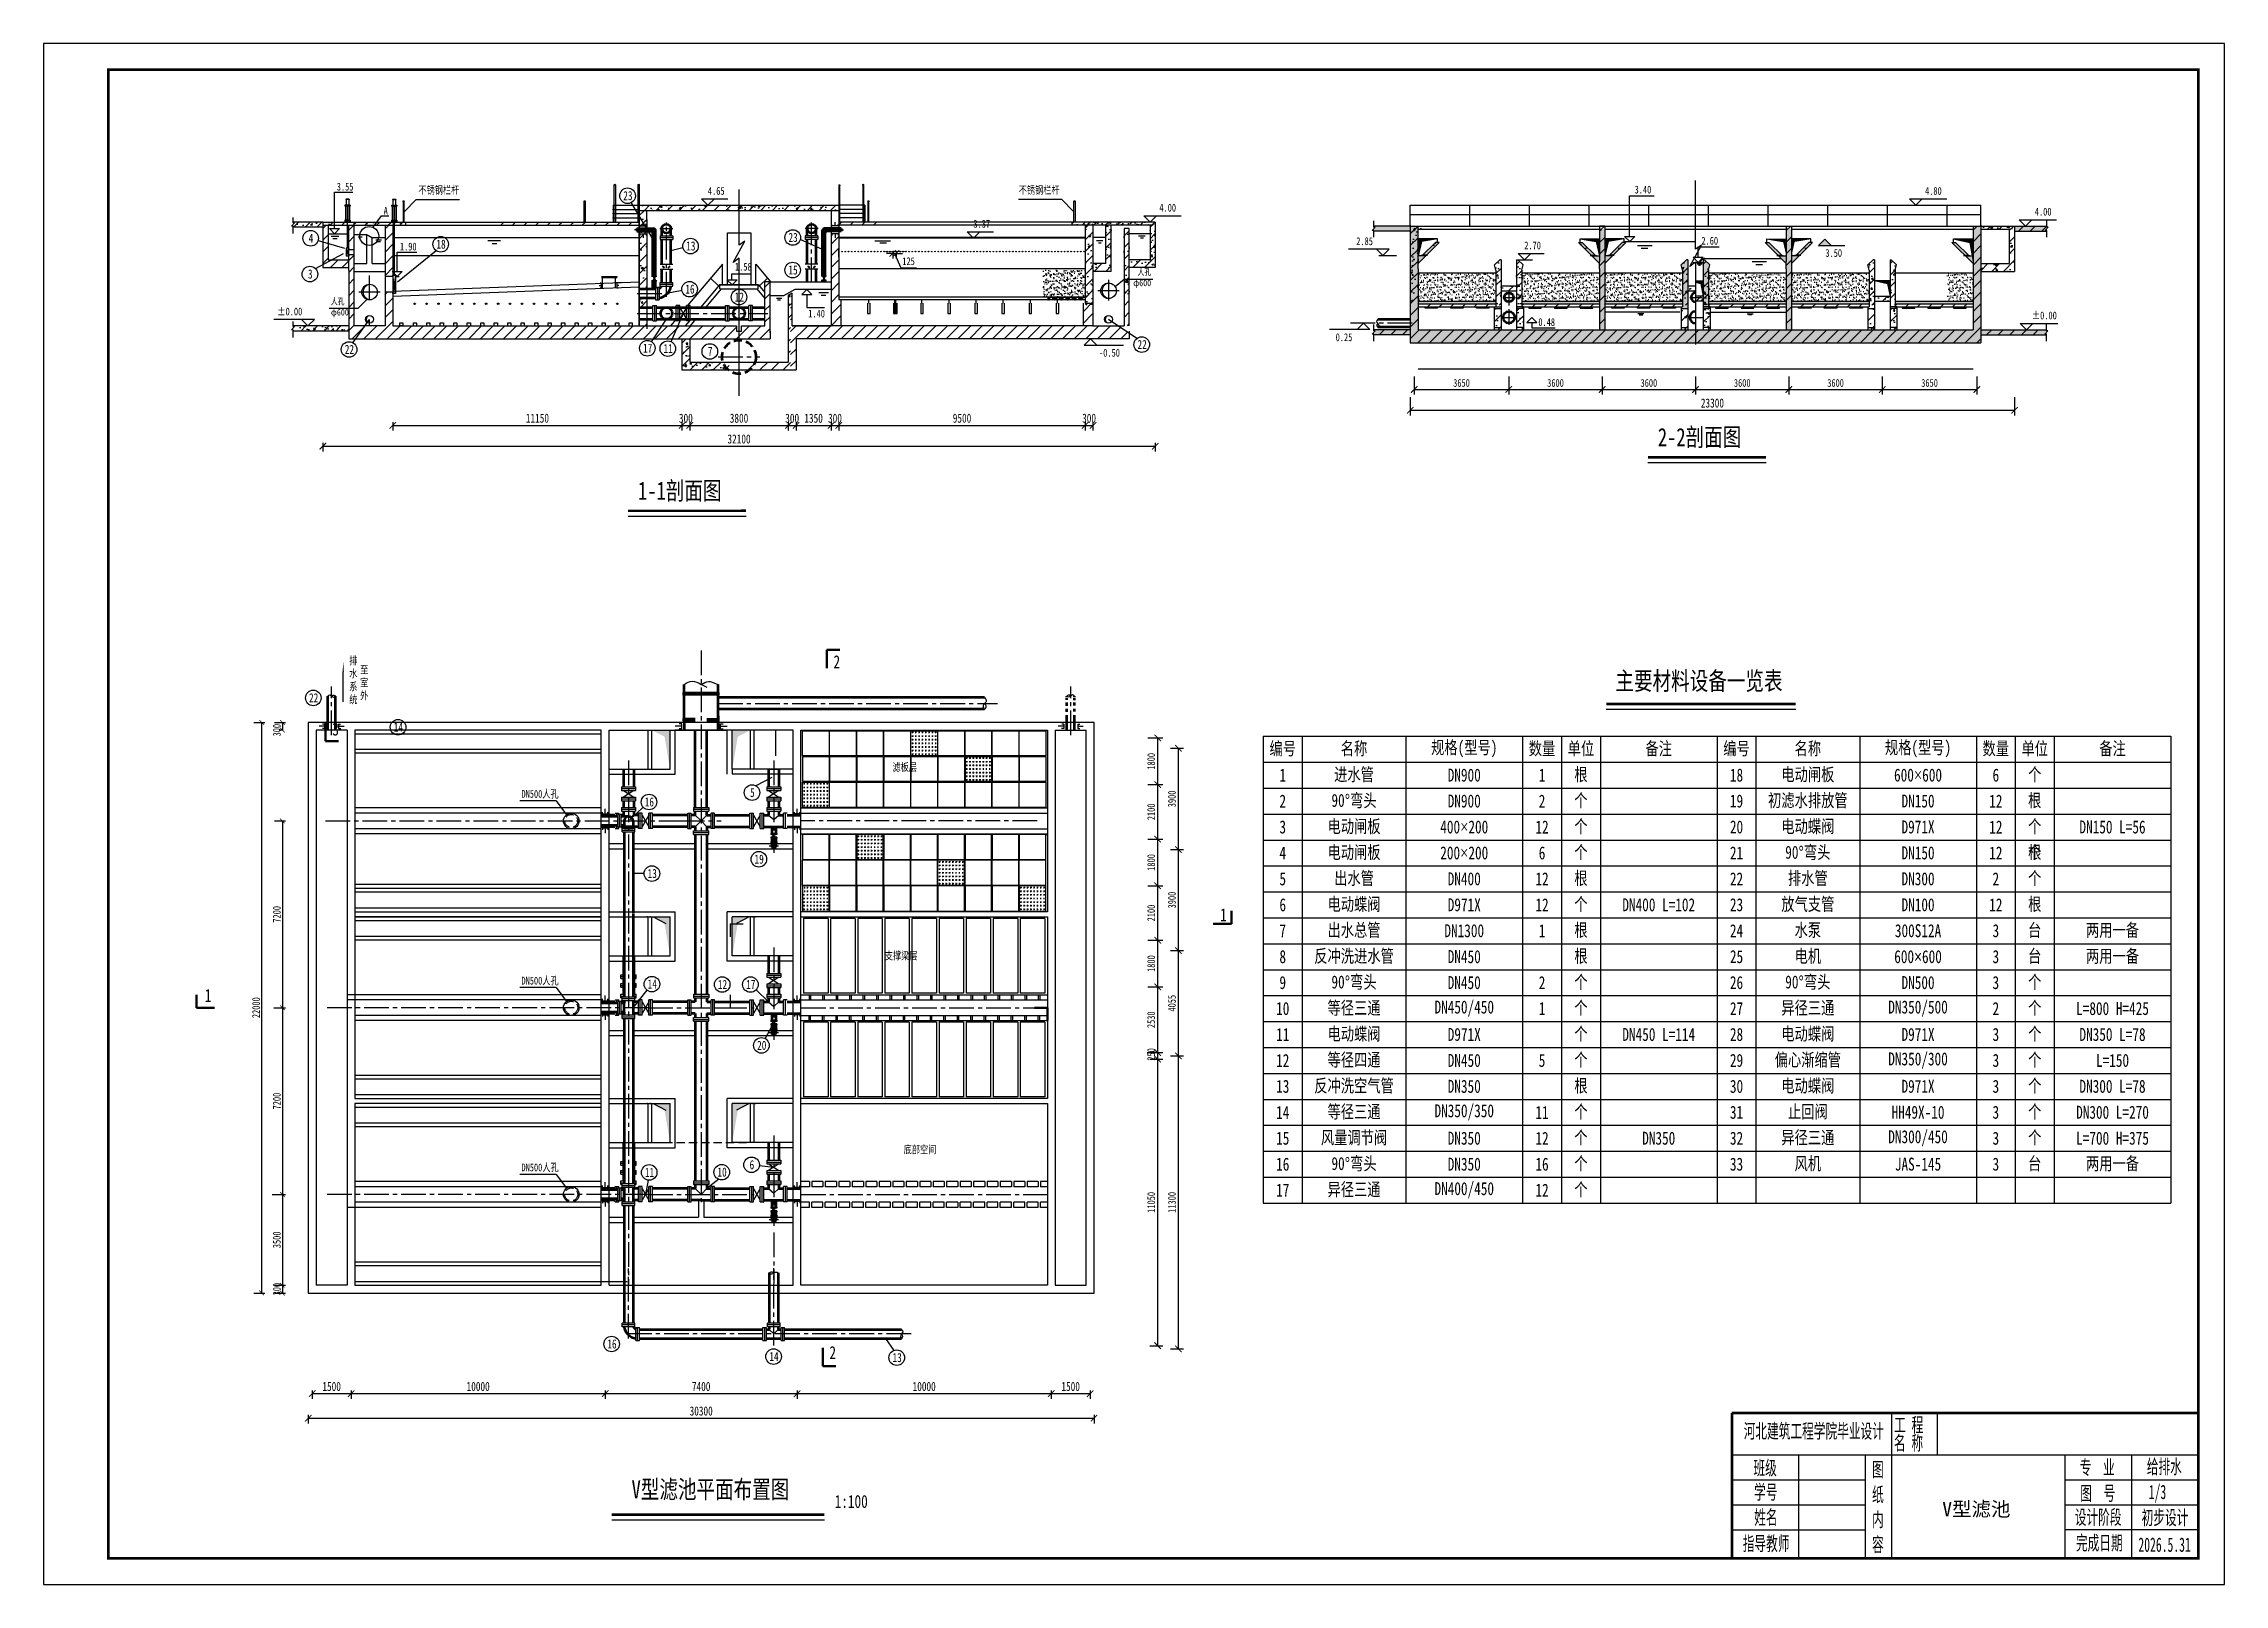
# Model space of a CAD drawing. Header units: millimetres. Extents: x 4237 to 5078, y 1819 to 2413.
import ezdxf
from ezdxf.enums import TextEntityAlignment as Align

# ---------------------------------------------------------------- set-up
doc = ezdxf.new("R2010")
doc.units = ezdxf.units.MM
doc.header["$LTSCALE"] = 0.5
doc.linetypes.add('CENTER2', pattern=[28.575, 19.05, -3.175, 3.175, -3.175])
doc.linetypes.add('DASHED2', pattern=[9.525, 6.35, -3.175])
for name, color, linetype in [('TWT_TITLE', 7, 'Continuous'), ('剖切线', 1, 'Continuous'), ('尺寸标注', 3, 'Continuous'), ('序号', 30, 'Continuous'), ('打断', 1, 'Continuous'), ('文字', 80, 'Continuous'), ('标高', 202, 'Continuous'), ('槽等滤池内部构造', 41, 'Continuous'), ('水面', 150, 'Continuous'), ('滤板等构造', 5, 'Continuous'), ('点划线', 4, 'CENTER2'), ('说明文字', 51, 'Continuous'), ('辅助与打断', 1, 'Continuous'), ('阀门等', 61, 'Continuous'), ('，', 7, 'Continuous')]:
    doc.layers.add(name, color=color, linetype=linetype)
for name, color, linetype, lineweight in [('剖切符号', 1, 'Continuous', 30), ('反冲洗管线', 161, 'Continuous', 70), ('排气管', 121, 'Continuous', 70), ('空气管线', 191, 'Continuous', 70), ('管线', 2, 'Continuous', 70)]:
    doc.layers.add(name, color=color, linetype=linetype, lineweight=lineweight)
doc.styles.get("Standard").update_dxf_attribs({"font": '', "width": 0.75})
doc.styles.add('中文', font='', dxfattribs={"width": 0.7, "height": 5000})
doc.styles.add('标注', font='', dxfattribs={"width": 0.75, "height": 3})
doc.styles.get('Standard').set_extended_font_data('FangSong_GB2312')
doc.styles.get('中文').set_extended_font_data('SimSun')
doc.styles.get('标注').set_extended_font_data('FangSong_GB2312')
doc.dimstyles.new('毕设（小）', dxfattribs={"dimtxt": 3, "dimasz": 2.5, "dimexe": 2, "dimexo": 0, "dimgap": 1, "dimtad": 1, "dimdec": 0, "dimlfac": 100, "dimdsep": 46, "dimtxsty": 'Standard', "dimblk": 'ARCHTICK', "dimcen": 2.5, "dimclrd": 256, "dimclre": 256, "dimclrt": 256, "dimadec": 0, "dimazin": 0, "dimtfac": 1, "dimtdec": 0, "dimtmove": 1, "dimatfit": 3, "dimldrblk": 'OBLIQUE', "dimfxl": 0, "dimlwd": -1, "dimlwe": -1, "dimarcsym": 0})
pattern_1 = [(45, (3448.6284, 1572.3587), (-2.245064, 2.245064), [])]
pattern_2 = [(45, (3517.1317, 1646.444), (-2.245064, 2.245064), [])]
pattern_3 = [(50, (3517.1317, 1646.444), (7.287387, -0.637563), [0.762, -8.382]), (355, (3517.132, 1646.444), (-1.409713, 7.642266), [0.6096, -6.7056]), (100.451, (3517.739, 1646.391), (5.8777, 7.004668), [0.6476, -7.1236]), (46.1842, (3517.132, 1648.476), (10.84316, -1.681693), [1.143, -12.573]), (96.6356, (3518.035, 1648.336), (9.49617, 9.89702), [0.9714, -10.6854]), (351.184, (3517.132, 1648.476), (9.496184, 9.897005), [0.9144, -10.0584]), (21, (3518.1477, 1647.968), (6.064595, -4.09062), [0.762, -8.382]), (326, (3518.148, 1647.968), (2.47208, 7.36752), [0.6096, -6.7056]), (71.4514, (3518.653, 1647.627), (8.53666, 3.276914), [0.6476, -7.1236]), (37.5, (3517.1317, 1646.4441), (0.123544, 3.3822016), [0, -6.62432, 0, -6.8072, 0, -6.731]), (7.5, (3517.1317, 1646.444), (2.6727865, 4.007223), [0, -3.88112, 0, -6.47192, 0, -2.5654]), (327.5, (3514.866, 1646.4441), (5.423624, -0.2291498), [0, -2.54, 0, -7.9248, 0, -10.5156]), (317.5, (3513.85, 1646.444), (5.925167, 1.01706), [0, -3.302, 0, -5.26288, 0, -7.4676])]
pattern_4 = [(50, (3354.5, 1553.862), (7.287387, -0.637563), [0.762, -8.382]), (355, (3354.5, 1553.862), (-1.409713, 7.642266), [0.6096, -6.7056]), (100.451, (3355.1074, 1553.809), (5.8777, 7.004668), [0.6476, -7.1236]), (46.1842, (3354.5, 1555.894), (10.84316, -1.681693), [1.143, -12.573]), (96.6356, (3355.404, 1555.754), (9.49617, 9.89702), [0.9714, -10.6854]), (351.184, (3354.5, 1555.894), (9.496184, 9.897005), [0.9144, -10.0584]), (21, (3355.516, 1555.386), (6.064595, -4.09062), [0.762, -8.382]), (326, (3355.516, 1555.386), (2.47208, 7.36752), [0.6096, -6.7056]), (71.4514, (3356.0215, 1555.045), (8.53666, 3.276914), [0.6476, -7.1236]), (37.5, (3354.5, 1553.862), (0.123544, 3.3822016), [0, -6.62432, 0, -6.8072, 0, -6.731]), (7.5, (3354.5, 1553.862), (2.6727865, 4.007223), [0, -3.88112, 0, -6.47192, 0, -2.5654]), (327.5, (3352.2344, 1553.862), (5.423624, -0.2291498), [0, -2.54, 0, -7.9248, 0, -10.5156]), (317.5, (3351.2184, 1553.862), (5.925167, 1.01706), [0, -3.302, 0, -5.26288, 0, -7.4676])]
pattern_5 = [(50, (3448.6284, 1572.3587), (7.287387, -0.637563), [0.762, -8.382]), (355, (3448.6284, 1572.359), (-1.409713, 7.642266), [0.6096, -6.7056]), (100.451, (3449.236, 1572.3056), (5.8777, 7.004668), [0.6476, -7.1236]), (46.1842, (3448.628, 1574.391), (10.84316, -1.681693), [1.143, -12.573]), (96.6356, (3449.532, 1574.251), (9.49617, 9.89702), [0.9714, -10.6854]), (351.184, (3448.628, 1574.391), (9.496184, 9.897005), [0.9144, -10.0584]), (21, (3449.6444, 1573.8827), (6.064595, -4.09062), [0.762, -8.382]), (326, (3449.6444, 1573.883), (2.47208, 7.36752), [0.6096, -6.7056]), (71.4514, (3450.15, 1573.542), (8.53666, 3.276914), [0.6476, -7.1236]), (37.5, (3448.6284, 1572.3587), (0.123544, 3.3822016), [0, -6.62432, 0, -6.8072, 0, -6.731]), (7.5, (3448.6284, 1572.3587), (2.6727865, 4.007223), [0, -3.88112, 0, -6.47192, 0, -2.5654]), (327.5, (3446.3627, 1572.3587), (5.423624, -0.2291498), [0, -2.54, 0, -7.9248, 0, -10.5156]), (317.5, (3445.3467, 1572.3587), (5.925167, 1.01706), [0, -3.302, 0, -5.26288, 0, -7.4676])]
pattern_6 = [(50, (3461.8814, 1588.6087), (7.287387, -0.637563), [0.762, -8.382]), (355, (3461.8814, 1588.609), (-1.409713, 7.642266), [0.6096, -6.7056]), (100.451, (3462.489, 1588.5556), (5.8777, 7.004668), [0.6476, -7.1236]), (46.1842, (3461.881, 1590.641), (10.84316, -1.681693), [1.143, -12.573]), (96.6356, (3462.785, 1590.501), (9.49617, 9.89702), [0.9714, -10.6854]), (351.184, (3461.881, 1590.641), (9.496184, 9.897005), [0.9144, -10.0584]), (21, (3462.8974, 1590.1327), (6.064595, -4.09062), [0.762, -8.382]), (326, (3462.8974, 1590.133), (2.47208, 7.36752), [0.6096, -6.7056]), (71.4514, (3463.403, 1589.792), (8.53666, 3.276914), [0.6476, -7.1236]), (37.5, (3461.8814, 1588.6087), (0.123544, 3.3822016), [0, -6.62432, 0, -6.8072, 0, -6.731]), (7.5, (3461.8814, 1588.6087), (2.6727865, 4.007223), [0, -3.88112, 0, -6.47192, 0, -2.5654]), (327.5, (3459.6158, 1588.6087), (5.423624, -0.2291498), [0, -2.54, 0, -7.9248, 0, -10.5156]), (317.5, (3458.5998, 1588.6087), (5.925167, 1.01706), [0, -3.302, 0, -5.26288, 0, -7.4676])]
pattern_7 = [(45, (3461.8814, 1588.6087), (-2.245064, 2.245064), [])]
pattern_8 = [(45, (3442.923, 1555.389), (-2.245064, 2.245064), [])]
pattern_9 = [(45, (3453.823, 1590.1355), (-2.245064, 2.245064), [])]
pattern_10 = [(50, (3453.823, 1590.1355), (7.287387, -0.637563), [0.762, -8.382]), (355, (3453.823, 1590.1355), (-1.409713, 7.642266), [0.6096, -6.7056]), (100.451, (3454.43, 1590.082), (5.8777, 7.004668), [0.6476, -7.1236]), (46.1842, (3453.823, 1592.1675), (10.84316, -1.681693), [1.143, -12.573]), (96.6356, (3454.727, 1592.027), (9.49617, 9.89702), [0.9714, -10.6854]), (351.184, (3453.823, 1592.167), (9.49618, 9.897), [0.9144, -10.0584]), (21, (3454.839, 1591.6595), (6.064595, -4.09062), [0.762, -8.382]), (326, (3454.839, 1591.6595), (2.47208, 7.36752), [0.6096, -6.7056]), (71.4514, (3455.3444, 1591.3186), (8.53666, 3.276914), [0.6476, -7.1236]), (37.5, (3453.823, 1590.1355), (0.123544, 3.3822016), [0, -6.62432, 0, -6.8072, 0, -6.731]), (7.5, (3453.823, 1590.1355), (2.672787, 4.007223), [0, -3.88112, 0, -6.47192, 0, -2.5654]), (327.5, (3451.5574, 1590.1355), (5.423624, -0.22915), [0, -2.54, 0, -7.9248, 0, -10.5156]), (317.5, (3450.5414, 1590.1355), (5.925167, 1.01706), [0, -3.302, 0, -5.26288, 0, -7.4676])]
pattern_11 = [(45, (3453.823, 1573.8855), (-2.245064, 2.245064), [])]
pattern_12 = [(50, (3443.823, 1590.1355), (7.287387, -0.637563), [0.762, -8.382]), (355, (3443.823, 1590.1355), (-1.409713, 7.642266), [0.6096, -6.7056]), (100.451, (3444.43, 1590.082), (5.8777, 7.004668), [0.6476, -7.1236]), (46.1842, (3443.823, 1592.1675), (10.84316, -1.681693), [1.143, -12.573]), (96.6356, (3444.727, 1592.027), (9.49617, 9.89702), [0.9714, -10.6854]), (351.184, (3443.823, 1592.167), (9.49618, 9.897005), [0.9144, -10.0584]), (21, (3444.839, 1591.6595), (6.064595, -4.09062), [0.762, -8.382]), (326, (3444.839, 1591.6595), (2.47208, 7.36752), [0.6096, -6.7056]), (71.4514, (3445.3444, 1591.3186), (8.53666, 3.276914), [0.6476, -7.1236]), (37.5, (3443.823, 1590.1355), (0.123544, 3.3822016), [0, -6.62432, 0, -6.8072, 0, -6.731]), (7.5, (3443.823, 1590.1355), (2.6727865, 4.007223), [0, -3.88112, 0, -6.47192, 0, -2.5654]), (327.5, (3441.5574, 1590.1355), (5.423624, -0.22915), [0, -2.54, 0, -7.9248, 0, -10.5156]), (317.5, (3440.5414, 1590.1355), (5.925167, 1.01706), [0, -3.302, 0, -5.26288, 0, -7.4676])]
pattern_13 = [(45, (3422.923, 1555.389), (-2.245064, 2.245064), [])]
pattern_14 = [(45, (3443.823, 1573.8855), (-2.245064, 2.245064), [])]

msp = doc.modelspace()

# ---------------------------------------------------------------- texts
at = {"width": 0.75}
msp.add_text('1:100', height=5, dxfattribs=at).set_placement((4542.208, 1848.954))
for s, insert, char_height, width, attachment_point in [('不锈钢栏杆', (4381.69, 2358.527), 3, 16.80752, 1), ('不锈钢栏杆', (4628.945, 2358.527), 3, 16.80752, 3), ('人孔\\Pφ600', (4664.258, 2326.659), 2.5, 10.98297, 3), ('人孔\\Pφ600', (4347.917, 2315.341), 2.5, 10.98297, 1), ('2-2剖面图', (4859.65, 2265.288), 7, 75.12829, 1), ('1-1{\\fSimSun|b0|i0|c134|p2;剖面图}', (4466.349, 2244.634), 7, 75.12829, 1), ('{\\H1.2x;排水系统}', (4354.998, 2177.101), 2.5, 4.60274, 1), ('{\\H1.2x;至室外}', (4359.195, 2173.609), 2.5, 3.16034, 1), ('主要材料设备一览表', (4843.299, 2171.305), 7, 69.40629, 1), ('编号', (4714.998, 2141.457), 5, 15, 5), ('名称', (4742.498, 2141.457), 5, 40, 5), ('{\\H2x;规格(型号)}', (4784.998, 2141.457), 2.5, 45, 5), ('数量', (4814.998, 2141.457), 5, 15, 5), ('{\\H2x;单位}', (4829.998, 2141.457), 2.5, 15, 5), ('备注', (4859.998, 2141.457), 5, 45, 5), ('编号', (4889.998, 2141.457), 5, 15, 5), ('名称', (4917.498, 2141.457), 5, 40, 5), ('{\\H2x;规格(型号)}', (4959.998, 2141.457), 2.5, 45, 5), ('数量', (4989.998, 2141.457), 5, 15, 5), ('{\\H2x;单位}', (5004.998, 2141.457), 2.5, 15, 5), ('备注', (5034.998, 2141.457), 5, 45, 5), ('滤板层', (4564.502, 2136.056), 3, 26.52239, 1), ('1', (4714.998, 2131.457), 5, 15, 5), ('进水管', (4742.498, 2131.457), 5, 40, 5), ('{\\H2x;DN900}', (4784.998, 2131.457), 2.5, 45, 5), ('1', (4814.998, 2131.457), 5, 15, 5), ('{\\H2x;根}', (4829.998, 2131.457), 2.5, 15, 5), ('18', (4889.998, 2131.457), 5, 15, 5), ('电动闸板', (4917.498, 2131.457), 5, 40, 5), ('{\\H2x;600\\fTimes New Roman|b0|i0|c0|p18;×\\fFangSong_GB2312|b0|i0|c134|p49;600}', (4959.998, 2131.457), 2.5, 45, 5), ('6', (4989.998, 2131.457), 5, 15, 5), ('{\\H2x;个}', (5004.998, 2131.457), 2.5, 15, 5), ('2', (4714.998, 2121.457), 5, 15, 5), ('90{\\fArial|b0|i0|c0|p34;°}弯头', (4742.498, 2121.457), 5, 40, 5), ('{\\H2x;DN900}', (4784.998, 2121.457), 2.5, 45, 5), ('2', (4814.998, 2121.457), 5, 15, 5), ('{\\H2x;个}', (4829.998, 2121.457), 2.5, 15, 5), ('19', (4889.998, 2121.457), 5, 15, 5), ('初滤水排放管', (4917.498, 2121.457), 5, 40, 5), ('{\\H2x;DN150}', (4959.998, 2121.457), 2.5, 45, 5), ('12', (4989.998, 2121.457), 5, 15, 5), ('{\\H2x;根}', (5004.998, 2121.457), 2.5, 15, 5), ('3', (4714.998, 2111.457), 5, 15, 5), ('电动闸板', (4742.498, 2111.457), 5, 40, 5), ('{\\H2x;400\\fTimes New Roman|b0|i0|c0|p18;×\\fFangSong_GB2312|b0|i0|c134|p49;200}', (4784.998, 2111.457), 2.5, 45, 5), ('12', (4814.998, 2111.457), 5, 15, 5), ('{\\H2x;个}', (4829.998, 2111.457), 2.5, 15, 5), ('20', (4889.998, 2111.457), 5, 15, 5), ('电动蝶阀', (4917.498, 2111.457), 5, 40, 5), ('{\\H2x;D971X}', (4959.998, 2111.457), 2.5, 45, 5), ('12', (4989.998, 2111.457), 5, 15, 5), ('{\\H2x;个}', (5004.998, 2111.457), 2.5, 15, 5), ('{\\H2x;DN150 L=56}', (5034.998, 2111.457), 2.5, 45, 5), ('4', (4714.998, 2101.457), 5, 15, 5), ('{\\fSimSun|b0|i0|c134|p2;电动闸板}', (4742.498, 2101.457), 5, 40, 5), ('{\\H2x;200\\fTimes New Roman|b0|i0|c0|p18;×\\fFangSong_GB2312|b0|i0|c134|p49;200}', (4784.998, 2101.457), 2.5, 45, 5), ('6', (4814.998, 2101.457), 5, 15, 5), ('{\\H2x;个}', (4829.998, 2101.457), 2.5, 15, 5), ('21', (4889.998, 2101.457), 5, 15, 5), ('90{\\fArial|b0|i0|c0|p34;°}弯头', (4917.498, 2101.457), 5, 40, 5), ('{\\H2x;DN150}', (4959.998, 2101.457), 2.5, 45, 5), ('12', (4989.998, 2101.457), 5, 15, 5), ('{\\H2x;个}', (5004.998, 2101.457), 2.5, 15, 5), ('{\\H2x;根}', (5004.998, 2101.457), 2.5, 15, 5), ('出水管', (4742.498, 2091.457), 5, 40, 5), ('{\\H2x;根}', (4829.998, 2091.457), 2.5, 15, 5), ('排水管', (4917.498, 2091.457), 5, 40, 5), ('{\\H2x;个}', (5004.998, 2091.457), 2.5, 15, 5), ('5', (4714.998, 2091.457), 5, 15, 5), ('{\\H2x;DN400}', (4784.998, 2091.457), 2.5, 45, 5), ('12', (4814.998, 2091.457), 5, 15, 5), ('22', (4889.998, 2091.457), 5, 15, 5), ('{\\H2x;DN300}', (4959.998, 2091.457), 2.5, 45, 5), ('2', (4989.998, 2091.457), 5, 15, 5), ('6', (4714.998, 2081.457), 5, 15, 5), ('电动蝶阀', (4742.498, 2081.457), 5, 40, 5), ('{\\H2x;D971X}', (4784.998, 2081.457), 2.5, 45, 5), ('12', (4814.998, 2081.457), 5, 15, 5), ('{\\H2x;个}', (4829.998, 2081.457), 2.5, 15, 5), ('{\\H2x;DN400 L=102}', (4859.998, 2081.457), 2.5, 45, 5), ('23', (4889.998, 2081.457), 5, 15, 5), ('\\pt0;放气支管', (4917.498, 2081.457), 5, 40, 5), ('{\\H2x;DN100}', (4959.998, 2081.457), 2.5, 45, 5), ('12', (4989.998, 2081.457), 5, 15, 5), ('{\\H2x;根}', (5004.998, 2081.457), 2.5, 15, 5), ('7', (4714.998, 2071.457), 5, 15, 5), ('出水总管', (4742.498, 2071.457), 5, 40, 5), ('{\\H2x;DN1300}', (4784.998, 2071.457), 2.5, 45, 5), ('1', (4814.998, 2071.457), 5, 15, 5), ('{\\H2x;根}', (4829.998, 2071.457), 2.5, 15, 5), ('24', (4889.998, 2071.457), 5, 15, 5), ('水泵', (4917.498, 2071.457), 5, 40, 5), ('{\\H2x;300S12A}', (4959.998, 2071.457), 2.5, 45, 5), ('3', (4989.998, 2071.457), 5, 15, 5), ('{\\H2x;台}', (5004.998, 2071.457), 2.5, 15, 5), ('两用一备', (5034.998, 2071.457), 5, 45, 5), ('支撑梁层', (4561.542, 2063.365), 3, 28.0293, 1), ('8', (4714.998, 2061.457), 5, 15, 5), ('反冲洗进水管', (4742.498, 2061.457), 5, 40, 5), ('{\\H2x;DN450}', (4784.998, 2061.457), 2.5, 45, 5), ('{\\H2x;根}', (4829.998, 2061.457), 2.5, 15, 5), ('25', (4889.998, 2061.457), 5, 15, 5), ('25', (4889.998, 2061.457), 5, 15, 5), ('电机', (4917.498, 2061.457), 5, 40, 5), ('{\\H2x;600\\fArial|b0|i0|c0|p34;×\\fFangSong_GB2312|b0|i0|c134|p49;600}', (4959.998, 2061.457), 2.5, 45, 5), ('3', (4989.998, 2061.457), 5, 15, 5), ('{\\H2x;台}', (5004.998, 2061.457), 2.5, 15, 5), ('两用一备', (5034.998, 2061.457), 5, 45, 5), ('9', (4714.998, 2051.457), 5, 15, 5), ('90{\\fArial|b0|i0|c0|p34;°}弯头', (4742.498, 2051.457), 5, 40, 5), ('{\\H2x;DN450}', (4784.998, 2051.457), 2.5, 45, 5), ('2', (4814.998, 2051.457), 5, 15, 5), ('{\\H2x;个}', (4829.998, 2051.457), 2.5, 15, 5), ('26', (4889.998, 2051.457), 5, 15, 5), ('90{\\fArial|b0|i0|c0|p34;°}弯头', (4917.498, 2051.457), 5, 40, 5), ('{\\H2x;DN500}', (4959.998, 2051.457), 2.5, 45, 5), ('3', (4989.998, 2051.457), 5, 15, 5), ('{\\H2x;个}', (5004.998, 2051.457), 2.5, 15, 5), ('10', (4714.998, 2041.457), 5, 15, 5), ('等径三通', (4742.498, 2041.457), 5, 40, 5), ('{\\H2x;DN450/450}', (4784.998, 2041.457), 2.5, 45, 5), ('1', (4814.998, 2041.457), 5, 15, 5), ('{\\H2x;个}', (4829.998, 2041.457), 2.5, 15, 5), ('27', (4889.998, 2041.457), 5, 15, 5), ('异径三通', (4917.498, 2041.457), 5, 40, 5), ('{\\H2x;DN350/500}', (4959.998, 2041.457), 2.5, 45, 5), ('2', (4989.998, 2041.457), 5, 15, 5), ('{\\H2x;个}', (5004.998, 2041.457), 2.5, 15, 5), ('{\\H2x;L=800 H=425}', (5034.998, 2041.457), 2.5, 45, 5), ('11', (4714.998, 2031.457), 5, 15, 5), ('电动蝶阀', (4742.498, 2031.457), 5, 40, 5), ('{\\H2x;D971X}', (4784.998, 2031.457), 2.5, 45, 5), ('{\\H2x;个}', (4829.998, 2031.457), 2.5, 15, 5), ('{\\H2x;DN450 L=114}', (4859.998, 2031.457), 2.5, 45, 5), ('28', (4889.998, 2031.457), 5, 15, 5), ('电动蝶阀', (4917.498, 2031.457), 5, 40, 5), ('{\\H2x;D971X}', (4959.998, 2031.457), 2.5, 45, 5), ('3', (4989.998, 2031.457), 5, 15, 5), ('{\\H2x;个}', (5004.998, 2031.457), 2.5, 15, 5), ('{\\H2x;DN350 L=78}', (5034.998, 2031.457), 2.5, 45, 5), ('12', (4714.998, 2021.457), 5, 15, 5), ('等径四通', (4742.498, 2021.457), 5, 40, 5), ('{\\H2x;DN450}', (4784.998, 2021.457), 2.5, 45, 5), ('5', (4814.998, 2021.457), 5, 15, 5), ('{\\H2x;个}', (4829.998, 2021.457), 2.5, 15, 5), ('29', (4889.998, 2021.457), 5, 15, 5), ('偏心渐缩管', (4917.498, 2021.457), 5, 40, 5), ('{\\H2x;DN350/300}', (4959.998, 2021.457), 2.5, 45, 5), ('3', (4989.998, 2021.457), 5, 15, 5), ('{\\H2x;个}', (5004.998, 2021.457), 2.5, 15, 5), ('L=150', (5034.998, 2021.457), 5, 45, 5), ('13', (4714.998, 2011.457), 5, 15, 5), ('反冲洗空气管', (4742.498, 2011.457), 5, 40, 5), ('{\\H2x;DN350}', (4784.998, 2011.457), 2.5, 45, 5), ('{\\H2x;根}', (4829.998, 2011.457), 2.5, 15, 5), ('30', (4889.998, 2011.457), 5, 15, 5), ('电动蝶阀', (4917.498, 2011.457), 5, 40, 5), ('{\\H2x;D971X}', (4959.998, 2011.457), 2.5, 45, 5), ('3', (4989.998, 2011.457), 5, 15, 5), ('{\\H2x;个}', (5004.998, 2011.457), 2.5, 15, 5), ('{\\H2x;DN300 L=78}', (5034.998, 2011.457), 2.5, 45, 5), ('14', (4714.998, 2001.457), 5, 15, 5), ('等径三通', (4742.498, 2001.457), 5, 40, 5), ('{\\H2x;DN350/350}', (4784.998, 2001.457), 2.5, 45, 5), ('11', (4814.998, 2001.457), 5, 15, 5), ('{\\H2x;个}', (4829.998, 2001.457), 2.5, 15, 5), ('31', (4889.998, 2001.457), 5, 15, 5), ('止回阀', (4917.498, 2001.457), 5, 40, 5), ('{\\H2x;HH49X-10}', (4959.998, 2001.457), 2.5, 45, 5), ('3', (4989.998, 2001.457), 5, 15, 5), ('{\\H2x;个}', (5004.998, 2001.457), 2.5, 15, 5), ('{\\H2x;DN300 L=270}', (5034.998, 2001.457), 2.5, 45, 5), ('15', (4714.998, 1991.457), 5, 15, 5), ('风量调节阀', (4742.498, 1991.457), 5, 40, 5), ('{\\H2x;DN350}', (4784.998, 1991.457), 2.5, 45, 5), ('12', (4814.998, 1991.457), 5, 15, 5), ('{\\H2x;个}', (4829.998, 1991.457), 2.5, 15, 5), ('{\\H2x;DN350 }', (4859.998, 1991.457), 2.5, 45, 5), ('32', (4889.998, 1991.457), 5, 15, 5), ('异径三通', (4917.498, 1991.457), 5, 40, 5), ('{\\H2x;DN300/450}', (4959.998, 1991.457), 2.5, 45, 5), ('3', (4989.998, 1991.457), 5, 15, 5), ('{\\H2x;个}', (5004.998, 1991.457), 2.5, 15, 5), ('{\\H2x;L=700 H=375}', (5034.998, 1991.457), 2.5, 45, 5), ('底部空间', (4581.401, 1988.625), 3, 28.0293, 3), ('90{\\fArial|b0|i0|c0|p34;°}弯头', (4742.498, 1981.457), 5, 40, 5), ('{\\H2x;个}', (4829.998, 1981.457), 2.5, 15, 5), ('风机', (4917.498, 1981.457), 5, 40, 5), ('{\\H2x;台}', (5004.998, 1981.457), 2.5, 15, 5), ('两用一备', (5034.998, 1981.457), 5, 45, 5), ('16', (4714.998, 1981.457), 5, 15, 5), ('{\\H2x;DN350}', (4784.998, 1981.457), 2.5, 45, 5), ('16', (4814.998, 1981.457), 5, 15, 5), ('33', (4889.998, 1981.457), 5, 15, 5), ('{\\H2x;JAS-145}', (4959.998, 1981.457), 2.5, 45, 5), ('3', (4989.998, 1981.457), 5, 15, 5), ('17', (4714.998, 1971.457), 5, 15, 5), ('异径三通', (4742.498, 1971.457), 5, 40, 5), ('{\\H2x;DN400/450}', (4784.998, 1971.457), 2.5, 45, 5), ('12', (4814.998, 1971.457), 5, 15, 5), ('{\\H2x;个}', (4829.998, 1971.457), 2.5, 15, 5), ('V{\\fSimSun|b0|i0|c134|p2;型滤池平面布置图}', (4463.873, 1859.633), 7, 80.55042, 1)]:
    msp.add_mtext(s, dxfattribs=dict(insert=insert, char_height=char_height, width=width, attachment_point=attachment_point))
at = {"color": 3, "transparency": 16777216, "char_height": 3.5, "attachment_point": 5}
for s, insert in [('11150', (4427.567, 2269.051)), ('300', (4484.817, 2269.051)), ('3800', (4505.317, 2269.051)), ('300', (4525.817, 2269.051)), ('1350', (4534.067, 2269.051)), ('300', (4542.317, 2269.051)), ('9500', (4591.317, 2269.051)), ('300', (4640.317, 2269.051)), ('32100', (4505.317, 2261.051)), ('1500', (4348.217, 1895.764)), ('10000', (4404.717, 1895.764)), ('7400', (4490.717, 1895.764)), ('10000', (4576.717, 1895.764)), ('1500', (4633.217, 1895.764)), ('30300', (4490.717, 1886.302))]:
    msp.add_mtext(s, dxfattribs=dict(at, insert=insert))
at = {"layer": '尺寸标注', "attachment_point": 5}
for s, insert, char_height in [('3650', (4783.947, 2282.661), 3), ('3600', (4820.197, 2282.661), 3), ('3600', (4856.197, 2282.661), 3), ('3600', (4892.197, 2282.661), 3), ('3600', (4928.197, 2282.661), 3), ('3650', (4964.447, 2282.661), 3), ('23300', (4880.697, 2274.911), 3.5)]:
    msp.add_mtext(s, dxfattribs=dict(at, insert=insert, char_height=char_height))
at = {"layer": '尺寸标注', "transparency": 16777216, "char_height": 3, "attachment_point": 5, "rotation": 90, "style": '标注'}
for s, insert in [('300', (4327.092, 2148.809)), ('7200', (4327.092, 2077.809)), ('22000', (4319.092, 2041.809)), ('7200', (4327.092, 2005.809)), ('3500', (4327.092, 1952.309)), ('300', (4327.092, 1933.309))]:
    msp.add_mtext(s, dxfattribs=dict(at, insert=insert))
at = {"layer": '尺寸标注', "char_height": 3, "attachment_point": 5, "rotation": 90}
for s, insert in [('1800', (4664.27, 2136.809)), ('2100', (4664.27, 2117.309)), ('3900', (4672.27, 2122.31)), ('1800', (4664.27, 2097.809)), ('3900', (4672.27, 2083.31)), ('2100', (4664.27, 2078.309)), ('1800', (4664.27, 2058.809)), ('4055', (4672.27, 2043.535)), ('2530', (4664.27, 2037.159)), ('250', (4664.27, 2023.803)), ('11050', (4664.27, 1966.759)), ('11300', (4672.27, 1966.759))]:
    msp.add_mtext(s, dxfattribs=dict(at, insert=insert))
at = {"layer": '文字', "color": 0, "style": '中文', "width": 0.6}
for s, height, p in [('工 程', 5.5037, (4950.76, 1878.231)), ('河北建筑工程学院毕业设计', 5.50368, (4892.767, 1875.853)), ('名 称', 5.5037, (4950.699, 1871.233)), ('班级', 5.5037, (4896.521, 1861.671)), ('专  业', 5.5037, (5022.373, 1861.851)), ('给排水', 5.5037, (5048.227, 1862.137)), ('学号', 5.5037, (4896.777, 1852.293)), ('图', 5.504, (4942.252, 1861.021)), ('纸', 5.504, (4942.252, 1851.378)), ('图  号', 5.5037, (5022.563, 1851.867)), ('1/3', 5.5037, (5048.963, 1852.372)), ('姓名', 5.5037, (4896.821, 1842.603)), ('内', 5.504, (4942.252, 1841.735)), ('设计阶段', 5.5037, (5020.445, 1842.632)), ('初步设计', 5.5037, (5046.227, 1842.497)), ('指导教师', 5.5037, (4892.384, 1832.503)), ('容', 5.504, (4942.252, 1832.092)), ('完成日期', 5.5037, (5020.901, 1832.729)), ('2026.5.31', 5.5037, (5044.967, 1832.038))]:
    msp.add_text(s, height=height, dxfattribs=at).set_placement(p)
at = {"layer": '文字', "color": 0, "style": '中文'}
msp.add_text('V型滤池', height=5.5037, dxfattribs=at).set_placement((4969.358, 1845.773))
at = {"layer": '标高', "color": 0, "char_height": 3, "width": 6.52927, "attachment_point": 1}
for s, insert in [('3.55', (4350.193, 2359.846)), ('3.40', (4850.698, 2358.727)), ('2.60', (4876.453, 2338.998)), ('1.90', (4374.554, 2336.739)), ('1.58', (4503.763, 2328.982)), ('1.40', (4532.021, 2310.931)), ('0.48', (4813.564, 2307.613))]:
    msp.add_mtext(s, dxfattribs=dict(at, insert=insert))
at = {"layer": '标高', "char_height": 3, "width": 14.69129, "attachment_point": 1}
for insert in [(4421.418, 2125.731), (4421.418, 2053.731), (4421.418, 1981.731)]:
    msp.add_mtext('DN500人孔', dxfattribs=dict(at, insert=insert))
at = {"layer": '辅助与打断', "attachment_point": 1}
for s, insert, char_height, width in [('A', (4368.276, 2350.562), 3, 2.9837), ('2', (4541.75, 2177.672), 5, 6.38609), ('3', (4348.442, 2151.731), 5, 6.38609), ('1', (4690.861, 2080.092), 5, 6.38609), ('1', (4299.266, 2048.995), 5, 6.38609), ('2', (4540.171, 1911.324), 5, 6.38609)]:
    msp.add_mtext(s, dxfattribs=dict(at, insert=insert, char_height=char_height, width=width))

# ---------------------------------------------------------------- blocks, each defined once
blk = doc.blocks.new('_ArchTick')
at = {"color": 0, "linetype": 'ByBlock', "const_width": 0.15}
blk.add_lwpolyline([(-0.5, -0.5), (0.5, 0.5)], dxfattribs=at)
blk = doc.blocks.new('*D18')
at = {"layer": 'Defpoints', "color": 0, "transparency": 16777216}
for p in [(4564.64, 2333.31), (4565.89, 2333.31), (4565.89, 2332.59)]:
    blk.add_point(p, dxfattribs=at)
at = {"layer": '阀门等', "transparency": 16777216}
for p, q in [((4564.64, 2332.59), (4562.14, 2332.59)), ((4564.64, 2333.31), (4564.64, 2330.59)), ((4564.64, 2332.59), (4565.89, 2332.59)), ((4564.64, 2332.59), (4565.89, 2332.59)), ((4565.27, 2332.59), (4567.67, 2327.09)), ((4565.89, 2333.31), (4565.89, 2330.59)), ((4565.89, 2332.59), (4568.39, 2332.59)), ((4567.67, 2327.09), (4573.73, 2327.09))]:
    blk.add_line(p, q, dxfattribs=at)
at = {"layer": '阀门等', "transparency": 16777216, "xscale": 2.5, "yscale": 2.5, "zscale": 2.5}
blk.add_blockref('_ArchTick', (4564.64, 2332.59), dxfattribs=at)
at = {"layer": '阀门等', "transparency": 16777216, "xscale": 2.5, "yscale": 2.5, "zscale": 2.5, "rotation": 180}
blk.add_blockref('_ArchTick', (4565.89, 2332.59), dxfattribs=at)
at = {"layer": '阀门等', "transparency": 16777216, "insert": (4570.7, 2329.59), "char_height": 3, "attachment_point": 5}
blk.add_mtext('125', dxfattribs=at)
blk = doc.blocks.new('_Oblique')
at = {"color": 0, "linetype": 'ByBlock', "lineweight": -2}
blk.add_line((-0.5, -0.5), (0.5, 0.5), dxfattribs=at)
blk = doc.blocks.new('标高（左上）')
at = {"layer": '标高'}
for p, q in [((2.45, 2.45), (-13.2, 2.45)), ((0, 0), (-2.45, 2.45)), ((0, 0), (2.45, 2.45))]:
    blk.add_line(p, q, dxfattribs=at)
at = {"layer": '标高', "width": 0.75}
blk.add_attdef('标高', text='', height=3, dxfattribs=at).set_placement((-7.03, 4.03), align=Align.CENTER)
blk = doc.blocks.new('标高（右上，短线）')
at = {"layer": '标高'}
for p, q in [((0, 0), (-2.45, 2.45)), ((-2.45, 2.45), (7.63, 2.45)), ((0, 0), (2.45, 2.45))]:
    blk.add_line(p, q, dxfattribs=at)
at = {"layer": '标高', "width": 0.75}
blk.add_attdef('标高', text='', height=3, dxfattribs=at).set_placement((3.16, 4.03), align=Align.CENTER)
blk = doc.blocks.new('标高（右下）')
at = {"layer": '标高'}
for p, q in [((0, 0), (-2.45, -2.45)), ((0, 0), (2.45, -2.45)), ((-2.45, -2.45), (12.73, -2.45))]:
    blk.add_line(p, q, dxfattribs=at)
at = {"layer": '标高', "width": 0.75}
blk.add_attdef('标高', text='', height=3, dxfattribs=at).set_placement((7.28, -6.88), align=Align.CENTER)
blk = doc.blocks.new('标高（右上）')
at = {"layer": '标高'}
for p, q in [((0, 0), (-2.45, 2.45)), ((-2.45, 2.45), (11.98, 2.45)), ((0, 0), (2.45, 2.45))]:
    blk.add_line(p, q, dxfattribs=at)
at = {"layer": '标高', "width": 0.75}
blk.add_attdef('标高', text='', height=3, dxfattribs=at).set_placement((6.82, 4.03), align=Align.CENTER)
blk = doc.blocks.new('标高（右下，短线）')
at = {"layer": '标高'}
for p, q in [((0, 0), (-2.45, -2.45)), ((0, 0), (2.45, -2.45)), ((-2.45, -2.45), (7.69, -2.45))]:
    blk.add_line(p, q, dxfattribs=at)
at = {"layer": '标高', "width": 0.75}
blk.add_attdef('标高', text='', height=3, dxfattribs=at).set_placement((3.47, -6.88), align=Align.CENTER)
blk = doc.blocks.new('标高（左下）')
at = {"layer": '标高'}
for p, q in [((0, 0), (-2.45, -2.45)), ((0, 0), (2.45, -2.45)), ((2.45, -2.45), (-13.02, -2.45))]:
    blk.add_line(p, q, dxfattribs=at)
at = {"layer": '标高', "width": 0.75}
blk.add_attdef('标高', text='', height=3, dxfattribs=at).set_placement((-7.48, -6.88), align=Align.CENTER)
blk = doc.blocks.new('编号')
at = {"layer": '序号'}
blk.add_circle((0, 0), 3, dxfattribs=at)
at = {"layer": '序号', "width": 0.75}
blk.add_attdef('编号', text='', height=3.5, dxfattribs=at).set_placement((0.13, -1.71), align=Align.CENTER)
blk = doc.blocks.new('52432')
at = {"layer": '序号'}
for p, q in [((4463.69, 2352.16), (4472.08, 2337.99)), ((4341.97, 2326.75), (4352.84, 2332.58)), ((4342.99, 2337.59), (4353.12, 2334.58)), ((4373.62, 2321.63), (4388.46, 2333.74)), ((4483.69, 2334.76), (4479.07, 2333.59)), ((4537.55, 2334.08), (4528.86, 2337.95)), ((4483.38, 2318.33), (4477.32, 2317.19)), ((4356.41, 2298.18), (4362.82, 2307.19)), ((4471.56, 2298.5), (4477.32, 2307.24)), ((4483.82, 2309.49), (4479.03, 2298.56)), ((4658.72, 2299.78), (4647.82, 2307.19))]:
    blk.add_line(p, q, dxfattribs=at)
for p, values in [((4340.12, 2338.44), {'编号': '4'}), ((4390.27, 2336.13), {'编号': '18'}), ((4526.04, 2338.74), {'编号': '23'}), ((4339.84, 2324.63), {'编号': '3'}), ((4486.26, 2318.81), {'编号': '16'}), ((4526.01, 2326.19), {'编号': '15'}), ((4505.32, 2315.77), {'编号': '12'}), ((4354.93, 2295.57), {'编号': '22'}), ((4469.96, 2296.05), {'编号': '17'}), ((4477.85, 2295.89), {'编号': '11'}), ((4494.06, 2294.81), {'编号': '7'}), ((4660.62, 2297.45), {'编号': '22'})]:
    blk.add_blockref('编号', p, dxfattribs=at).add_auto_attribs(values)
at = {"layer": '点划线'}
for p, values in [((4462.33, 2354.83), {'编号': '23'}), ((4486.61, 2335.44), {'编号': '13'})]:
    blk.add_blockref('编号', p, dxfattribs=at).add_auto_attribs(values)

# ---------------------------------------------------------------- dimensions: what is measured, and where the dimension line sits
at = {"layer": '阀门等'}
dim = msp.add_linear_dim(base=(4565.892, 2332.589), p1=(4564.642, 2333.313), p2=(4565.892, 2333.313), dimstyle='毕设（小）', dxfattribs=at)
dim.commit()
dim.dimension.update_dxf_attribs({"geometry": '*D18', "text_midpoint": (4568.667, 2327.089), "dimtype": 160})

# ---------------------------------------------------------------- hatches: boundary and pattern name
h = msp.add_hatch()
h.set_pattern_fill('ANSI31', color=256, style=0)
h.set_pattern_definition(pattern_9)
h.paths.add_polyline_path([(4466.817, 2351.188), (4466.817, 2349.188), (4505.317, 2349.188), (4505.317, 2351.188)])
h = msp.add_hatch()
h.set_pattern_fill('AR-CONC', color=256, scale=0.04, style=0)
h.set_pattern_definition([(50, (3453.823, 1590.1355), (7.287387, -0.637563), [0.762, -8.382]), (355, (3453.823, 1590.1355), (-1.409713, 7.642266), [0.6096, -6.7056]), (100.451, (3454.43, 1590.082), (5.8777, 7.004668), [0.6476, -7.1236]), (46.1842, (3453.823, 1592.1675), (10.84316, -1.681693), [1.143, -12.573]), (96.6356, (3454.727, 1592.027), (9.49617, 9.89702), [0.9714, -10.6854]), (351.184, (3453.823, 1592.167), (9.49618, 9.897), [0.9144, -10.0584]), (21, (3454.839, 1591.6595), (6.064595, -4.09062), [0.762, -8.382]), (326, (3454.839, 1591.6595), (2.47208, 7.36752), [0.6096, -6.7056]), (71.4514, (3455.3444, 1591.3186), (8.53666, 3.276914), [0.6476, -7.1236]), (37.5, (3453.823, 1590.1355), (0.123544, 3.3822016), [0, -6.62432, 0, -6.8072, 0, -6.731]), (7.5, (3453.823, 1590.1355), (2.6727865, 4.007223), [0, -3.88112, 0, -6.47192, 0, -2.5654]), (327.5, (3451.5574, 1590.1355), (5.423624, -0.22915), [0, -2.54, 0, -7.9248, 0, -10.5156]), (317.5, (3450.5414, 1590.1355), (5.925167, 1.01706), [0, -3.302, 0, -5.26288, 0, -7.4676])])
h.paths.add_polyline_path([(4466.817, 2351.188), (4466.817, 2349.188), (4505.317, 2349.188), (4505.317, 2351.188)])
h.paths.add_polyline_path([(4543.817, 2349.188), (4543.817, 2351.188), (4505.317, 2351.188), (4505.317, 2349.188)])
h = msp.add_hatch()
h.set_pattern_fill('AR-CONC', color=256, scale=0.04, style=0)
h.set_pattern_definition(pattern_10)
h.paths.add_polyline_path([(4469.817, 2345.688), (4469.817, 2349.188), (4466.817, 2349.188), (4466.817, 2344.788), (4466.817, 2318.938), (4469.817, 2318.938)])
h.paths.add_polyline_path([(4469.817, 2311.988), (4469.817, 2315.438), (4466.817, 2315.438), (4466.817, 2311.988)])
h = msp.add_hatch()
h.set_pattern_fill('ANSI31', color=256, style=0)
h.set_pattern_definition(pattern_9)
h.paths.add_polyline_path([(4469.817, 2345.688), (4469.817, 2349.188), (4466.817, 2349.188), (4466.817, 2344.788), (4466.817, 2318.938), (4469.817, 2318.938)])
h.paths.add_polyline_path([(4469.817, 2315.438), (4466.817, 2315.438), (4466.817, 2311.988), (4469.817, 2311.988)])
h = msp.add_hatch()
h.set_pattern_fill('ANSI31', color=256, style=0)
h.set_pattern_definition(pattern_9)
h.paths.add_polyline_path([(4543.817, 2349.188), (4543.817, 2351.188), (4505.317, 2351.188), (4505.317, 2349.188)])
h = msp.add_hatch()
h.set_pattern_fill('AR-CONC', color=256, scale=0.04, style=0)
h.set_pattern_definition(pattern_12)
h.paths.add_polyline_path([(4665.817, 2344.888), (4633.817, 2344.888), (4633.817, 2343.688), (4663.817, 2343.688), (4663.817, 2342.637), (4664.762, 2342.637), (4663.817, 2341.693), (4663.817, 2331.188), (4665.817, 2331.188)])
h.paths.add_polyline_path([(4655.27, 2343.501), (4662.924, 2343.501), (4662.924, 2347.782), (4655.27, 2347.782)], flags=9)
h = msp.add_hatch()
h.set_pattern_fill('ANSI31', color=256, style=0)
h.set_pattern_definition(pattern_8)
h.paths.add_polyline_path([(4344.817, 2342.688), (4344.817, 2344.688), (4333.371, 2344.688), (4333.371, 2344.386), (4333.913, 2344.386), (4332.732, 2343.11), (4333.371, 2343.11), (4333.371, 2342.688)])
h = msp.add_hatch()
h.set_pattern_fill('AR-CONC', color=256, scale=0.04, style=0)
h.set_pattern_definition([(50, (3442.923, 1555.389), (7.287387, -0.637563), [0.762, -8.382]), (355, (3442.923, 1555.389), (-1.409713, 7.642266), [0.6096, -6.7056]), (100.451, (3443.53, 1555.336), (5.8777, 7.004668), [0.6476, -7.1236]), (46.1842, (3442.923, 1557.421), (10.84316, -1.68169), [1.143, -12.573]), (96.6356, (3443.827, 1557.281), (9.49617, 9.89702), [0.9714, -10.6854]), (351.184, (3442.923, 1557.421), (9.49618, 9.897), [0.9144, -10.0584]), (21, (3443.939, 1556.913), (6.064595, -4.09062), [0.762, -8.382]), (326, (3443.939, 1556.913), (2.47208, 7.36752), [0.6096, -6.7056]), (71.4514, (3444.4444, 1556.572), (8.53666, 3.276914), [0.6476, -7.1236]), (37.5, (3442.923, 1555.389), (0.123544, 3.3822016), [0, -6.62432, 0, -6.8072, 0, -6.731]), (7.5, (3442.923, 1555.389), (2.672787, 4.007223), [0, -3.88112, 0, -6.47192, 0, -2.5654]), (327.5, (3440.6574, 1555.389), (5.423624, -0.22915), [0, -2.54, 0, -7.9248, 0, -10.5156]), (317.5, (3439.6414, 1555.389), (5.925167, 1.01706), [0, -3.302, 0, -5.26288, 0, -7.4676])])
h.paths.add_polyline_path([(4344.817, 2342.688), (4344.817, 2344.688), (4333.371, 2344.688), (4333.371, 2344.386), (4333.913, 2344.386), (4332.732, 2343.11), (4333.371, 2343.11), (4333.371, 2342.688)])
h = msp.add_hatch()
h.set_pattern_fill('ANSI31', color=256, style=0)
h.set_pattern_definition([(45, (3463.823, 1589.9355), (-2.245064, 2.245064), [])])
h.paths.add_polyline_path([(4368.317, 2343.488), (4368.317, 2344.688), (4354.317, 2344.688), (4354.317, 2343.488)])
h.paths.add_polyline_path([(4344.817, 2344.688), (4344.817, 2343.488), (4354.317, 2343.488), (4354.317, 2344.688)])
h.paths.add_polyline_path([(4376.817, 2343.488), (4376.817, 2344.688), (4368.317, 2344.688), (4368.317, 2343.488)])
h = msp.add_hatch()
h.set_pattern_fill('AR-CONC', color=256, scale=0.04, style=0)
h.set_pattern_definition([(50, (3463.823, 1589.9355), (7.287387, -0.637563), [0.762, -8.382]), (355, (3463.823, 1589.9355), (-1.409713, 7.642266), [0.6096, -6.7056]), (100.451, (3464.43, 1589.882), (5.8777, 7.004668), [0.6476, -7.1236]), (46.1842, (3463.823, 1591.9675), (10.84316, -1.68169), [1.143, -12.573]), (96.6356, (3464.727, 1591.827), (9.49617, 9.89702), [0.9714, -10.6854]), (351.184, (3463.823, 1591.967), (9.49618, 9.897), [0.9144, -10.0584]), (21, (3464.839, 1591.4595), (6.064595, -4.09062), [0.762, -8.382]), (326, (3464.839, 1591.4595), (2.47208, 7.36752), [0.6096, -6.7056]), (71.4514, (3465.3444, 1591.1186), (8.53666, 3.276914), [0.6476, -7.1236]), (37.5, (3463.823, 1589.9355), (0.123544, 3.3822016), [0, -6.62432, 0, -6.8072, 0, -6.731]), (7.5, (3463.823, 1589.9355), (2.672787, 4.007223), [0, -3.88112, 0, -6.47192, 0, -2.5654]), (327.5, (3461.5574, 1589.9355), (5.423624, -0.22915), [0, -2.54, 0, -7.9248, 0, -10.5156]), (317.5, (3460.5414, 1589.9355), (5.925167, 1.01706), [0, -3.302, 0, -5.26288, 0, -7.4676])])
h.paths.add_polyline_path([(4368.317, 2343.488), (4368.317, 2344.688), (4354.317, 2344.688), (4354.317, 2343.488)])
h.paths.add_polyline_path([(4354.317, 2343.488), (4354.317, 2344.688), (4344.817, 2344.688), (4344.817, 2343.488)])
h.paths.add_polyline_path([(4376.817, 2343.488), (4376.817, 2344.688), (4368.317, 2344.688), (4368.317, 2343.488)])
h = msp.add_hatch()
h.set_pattern_fill('ANSI31', color=0)
h.paths.add_polyline_path([(4346.817, 2343.488), (4344.817, 2343.488), (4344.817, 2337.048), (4346.817, 2336.453)])
h.paths.add_polyline_path([(4346.817, 2336.453), (4344.817, 2337.048), (4344.817, 2328.278), (4348.383, 2330.188), (4346.817, 2330.188)])
h.paths.add_polyline_path([(4354.817, 2330.188), (4348.383, 2330.188), (4344.817, 2328.278), (4344.817, 2327.188), (4354.817, 2327.188)])
h.paths.add_polyline_path([(4356.817, 2329.588), (4356.817, 2332.176), (4354.817, 2332.176), (4354.817, 2331.676), (4354.817, 2326.063), (4354.817, 2311.378), (4356.817, 2311.378)])
h.paths.add_polyline_path([(4356.817, 2311.378), (4354.817, 2311.378), (4354.817, 2299.688), (4357.478, 2299.688), (4361.037, 2304.688), (4356.817, 2304.688)])
h.paths.add_polyline_path([(4400.817, 2304.688), (4371.817, 2304.688), (4371.817, 2317.433), (4371.56, 2317.69), (4368.817, 2317.69), (4368.817, 2304.688), (4361.037, 2304.688), (4357.478, 2299.688), (4400.817, 2299.688)])
h.paths.add_polyline_path([(4475.637, 2304.688), (4466.817, 2304.688), (4400.817, 2304.688), (4400.817, 2299.688), (4466.817, 2299.688), (4472.341, 2299.688)])
h = msp.add_hatch()
h.set_pattern_fill('ANSI31', color=256, style=0)
h.set_pattern_definition(pattern_8)
h.paths.add_polyline_path([(4371.817, 2343.488), (4368.817, 2343.488), (4368.817, 2323.69), (4371.817, 2323.69), (4371.817, 2324.443), (4370.612, 2325.649), (4371.817, 2325.649)])
h.paths.add_polyline_path([(4356.817, 2343.488), (4354.817, 2343.488), (4354.817, 2335.063), (4356.817, 2335.063)])
h = msp.add_hatch()
h.set_pattern_fill('ANSI31', color=0)
h.paths.add_polyline_path([(4651.494, 2304.688), (4641.817, 2304.688), (4638.067, 2304.688), (4543.817, 2304.688), (4525.817, 2304.688), (4525.817, 2315.329), (4525.173, 2315.329), (4525.173, 2287.688), (4527.317, 2287.688), (4527.317, 2299.688), (4655.817, 2299.688), (4655.817, 2301.749)])
h.paths.add_polyline_path([(4561.128, 2344.688), (4543.817, 2344.688), (4543.817, 2343.488), (4561.128, 2343.488)])
h.paths.add_polyline_path([(4466.817, 2344.688), (4411.134, 2344.688), (4411.134, 2343.488), (4466.817, 2343.488)])
h = msp.add_hatch()
h.set_pattern_fill('ANSI31', color=0)
h.paths.add_polyline_path([(4544.567, 2314.688), (4543.817, 2314.688), (4543.817, 2341.188), (4540.817, 2341.188), (4540.817, 2304.688), (4544.567, 2304.688)])
h = msp.add_hatch()
h.set_pattern_fill('ANSI31', color=256, style=0)
h.set_pattern_definition(pattern_13)
h.paths.add_polyline_path([(4653.517, 2343.488), (4652.858, 2344.147), (4654.817, 2344.147), (4654.817, 2344.688), (4633.817, 2344.688), (4633.817, 2343.488)])
h = msp.add_hatch()
h.set_pattern_fill('AR-CONC', color=256, scale=0.04, style=0)
h.set_pattern_definition([(50, (3422.923, 1555.389), (7.287387, -0.637563), [0.762, -8.382]), (355, (3422.923, 1555.389), (-1.409713, 7.642266), [0.6096, -6.7056]), (100.451, (3423.53, 1555.336), (5.8777, 7.004668), [0.6476, -7.1236]), (46.1842, (3422.923, 1557.421), (10.84316, -1.681693), [1.143, -12.573]), (96.6356, (3423.827, 1557.281), (9.49617, 9.89702), [0.9714, -10.6854]), (351.184, (3422.923, 1557.421), (9.49618, 9.897005), [0.9144, -10.0584]), (21, (3423.939, 1556.913), (6.064595, -4.09062), [0.762, -8.382]), (326, (3423.939, 1556.913), (2.47208, 7.36752), [0.6096, -6.7056]), (71.4514, (3424.4444, 1556.572), (8.53666, 3.276914), [0.6476, -7.1236]), (37.5, (3422.923, 1555.389), (0.123544, 3.3822016), [0, -6.62432, 0, -6.8072, 0, -6.731]), (7.5, (3422.923, 1555.389), (2.6727865, 4.007223), [0, -3.88112, 0, -6.47192, 0, -2.5654]), (327.5, (3420.6574, 1555.389), (5.423624, -0.22915), [0, -2.54, 0, -7.9248, 0, -10.5156]), (317.5, (3419.6414, 1555.389), (5.925167, 1.01706), [0, -3.302, 0, -5.26288, 0, -7.4676])])
h.paths.add_polyline_path([(4648.817, 2343.488), (4646.817, 2343.488), (4646.817, 2330.188), (4648.817, 2330.188)])
h.paths.add_polyline_path([(4665.817, 2344.688), (4654.817, 2344.688), (4654.817, 2344.147), (4656.777, 2344.147), (4656.117, 2343.488), (4663.817, 2343.488), (4663.817, 2330.188), (4655.817, 2330.188), (4655.817, 2327.188), (4665.817, 2327.188)])
h.paths.add_polyline_path([(4648.817, 2330.188), (4646.817, 2330.188), (4646.817, 2328.688), (4641.817, 2328.688), (4641.817, 2325.688), (4648.817, 2325.688)])
h.paths.add_polyline_path([(4652.858, 2344.147), (4654.817, 2344.147), (4654.817, 2344.688), (4633.817, 2344.688), (4633.817, 2343.488), (4653.517, 2343.488)])
h.paths.add_polyline_path([(4655.817, 2342.188), (4653.817, 2342.188), (4653.817, 2311.988), (4655.817, 2311.988)])
h = msp.add_hatch()
h.set_pattern_fill('AR-CONC', color=256, scale=0.04, style=0)
h.set_pattern_definition(pattern_12)
h.paths.add_polyline_path([(4641.817, 2343.688), (4638.817, 2343.688), (4638.817, 2313.488), (4638.067, 2313.488), (4638.067, 2311.988), (4641.817, 2311.988)])
h = msp.add_hatch()
h.set_pattern_fill('ANSI31', color=256, style=0)
h.set_pattern_definition(pattern_14)
h.paths.add_polyline_path([(4655.817, 2342.188), (4653.817, 2342.188), (4653.817, 2311.878), (4655.817, 2311.878)])
h.paths.add_polyline_path([(4641.817, 2343.488), (4638.817, 2343.488), (4638.817, 2313.488), (4638.067, 2313.488), (4638.067, 2304.688), (4641.817, 2304.688)])
h = msp.add_hatch()
h.set_pattern_fill('ANSI31', color=256, style=0)
h.set_pattern_definition(pattern_13)
h.paths.add_polyline_path([(4665.817, 2344.688), (4654.817, 2344.688), (4654.817, 2344.147), (4656.777, 2344.147), (4656.117, 2343.488), (4663.817, 2343.488), (4663.817, 2330.188), (4655.817, 2330.188), (4655.817, 2327.188), (4665.817, 2327.188)])
h.paths.add_polyline_path([(4648.817, 2343.488), (4646.817, 2343.488), (4646.817, 2330.188), (4648.817, 2330.188)])
h.paths.add_polyline_path([(4648.817, 2330.188), (4646.817, 2330.188), (4646.817, 2328.688), (4641.817, 2328.688), (4641.817, 2325.688), (4648.817, 2325.688)])
h = msp.add_hatch()
h.set_pattern_fill('AR-CONC', color=256, scale=0.04, style=0)
h.set_pattern_definition(pattern_5)
h.paths.add_polyline_path([(5009.217, 2341.889), (5009.85, 2342.996), (5009.681, 2343.161), (4997.197, 2343.161), (4997.197, 2341.161), (5009.534, 2341.161), (5009.534, 2341.58)])
h.paths.add_polyline_path([(4764.197, 2343.161), (4750.112, 2343.161), (4750.112, 2343.105), (4750.429, 2342.796), (4749.796, 2341.689), (4750.112, 2341.38), (4750.112, 2341.161), (4764.197, 2341.161)])
h = msp.add_hatch()
h.set_pattern_fill('AR-CONC', color=256, scale=0.04, style=0)
h.set_pattern_definition(pattern_3)
h.paths.add_polyline_path([(4774.697, 2343.361), (4764.197, 2343.361), (4764.197, 2312.661), (4767.197, 2312.661), (4767.197, 2342.161), (4774.697, 2342.161)])
h = msp.add_hatch()
h.set_pattern_fill('ANSI31', color=256, style=0)
h.set_pattern_definition(pattern_1)
h.paths.add_polyline_path([(4767.197, 2326.622), (4767.197, 2329.536), (4767.197, 2343.161), (4764.197, 2343.161), (4764.197, 2303.161), (4767.197, 2303.161)])
h.paths.add_polyline_path([(4874.197, 2303.161), (4767.197, 2303.161), (4764.197, 2303.161), (4764.197, 2298.161), (4874.197, 2298.161)])
h.paths.add_polyline_path([(4984.197, 2303.161), (4874.197, 2303.161), (4874.197, 2298.161), (4984.197, 2298.161)])
h.paths.add_polyline_path([(4984.197, 2343.161), (4981.197, 2343.161), (4981.197, 2329.511), (4981.197, 2326.622), (4981.197, 2303.161), (4984.197, 2303.161)])
h = msp.add_hatch()
h.set_pattern_fill('AR-CONC', color=256, scale=0.04, style=0)
h.set_pattern_definition([(50, (3354.5, 1553.862), (7.287387, -0.637563), [0.762, -8.382]), (355, (3354.5, 1553.862), (-1.409737, 7.642274), [0.6096, -6.705623]), (100.45144, (3355.1074, 1553.809), (5.87765, 7.00471), [0.6476, -7.12361]), (46.1842, (3354.5, 1555.894), (10.84316, -1.681693), [1.143, -12.573]), (96.63556, (3355.404, 1555.754), (9.496165, 9.897045), [0.9714, -10.685424]), (351.18415, (3354.5, 1555.894), (9.496165, 9.897045), [0.9144, -10.05839]), (21, (3355.516, 1555.386), (6.064576, -4.090608), [0.762, -8.382]), (326, (3355.516, 1555.386), (2.47208, 7.36752), [0.6096, -6.7056]), (71.45144, (3356.0215, 1555.045), (8.536657, 3.27691), [0.6476, -7.123598]), (37.5, (3354.5, 1553.862), (0.123544, 3.3822016), [0, -6.62432, 0, -6.8072, 0, -6.731]), (7.5, (3354.5, 1553.862), (2.6727865, 4.007223), [0, -3.88112, 0, -6.47192, 0, -2.5654]), (327.5, (3352.2344, 1553.862), (5.423624, -0.2291498), [0, -2.54, 0, -7.9248, 0, -10.5156]), (317.5, (3351.2184, 1553.862), (5.925167, 1.01706), [0, -3.302, 0, -5.26288, 0, -7.4676])])
h.paths.add_polyline_path([(4770.111, 2331.661), (4768.697, 2331.661), (4767.202, 2331.661), (4767.197, 2331.636), (4767.197, 2329.511), (4767.197, 2328.747)])
h.paths.add_polyline_path([(4874.197, 2303.161), (4767.197, 2303.161), (4764.197, 2303.161), (4764.197, 2298.161), (4874.197, 2298.161)])
h.paths.add_polyline_path([(4767.197, 2326.622), (4767.197, 2329.536), (4767.197, 2343.161), (4764.197, 2343.161), (4764.197, 2303.161), (4767.197, 2303.161)])
h.paths.add_polyline_path([(4839.197, 2326.622), (4839.197, 2329.511), (4839.197, 2341.961), (4837.197, 2341.961), (4837.197, 2329.511), (4837.197, 2326.622), (4837.197, 2303.161), (4839.197, 2303.161)])
h.paths.add_polyline_path([(4984.197, 2303.161), (4874.197, 2303.161), (4874.197, 2298.161), (4984.197, 2298.161)])
h.paths.add_polyline_path([(4911.197, 2326.597), (4911.197, 2329.511), (4911.197, 2341.961), (4909.197, 2341.961), (4909.197, 2329.511), (4909.197, 2326.622), (4909.197, 2303.161), (4911.197, 2303.161)])
h = msp.add_hatch()
h.set_pattern_fill('AR-CONC', color=256, scale=0.04, style=0)
h.set_pattern_definition(pattern_4)
h.paths.add_polyline_path([(4974.497, 2336.861), (4973.083, 2336.861), (4978.033, 2331.911), (4979.447, 2331.911)])
h.paths.add_polyline_path([(4980.816, 2331.661), (4979.697, 2331.661), (4978.283, 2331.661), (4981.197, 2328.747), (4981.197, 2329.486)])
h.paths.add_polyline_path([(4919.311, 2336.861), (4917.897, 2336.861), (4912.947, 2331.911), (4914.361, 2331.911)])
h.paths.add_polyline_path([(4921.568, 2335.712), (4924.017, 2338.161), (4926.466, 2335.712)])
h.paths.add_polyline_path([(4914.111, 2331.661), (4912.697, 2331.661), (4911.197, 2331.661), (4911.197, 2329.511), (4911.197, 2328.747)])
h.paths.add_polyline_path([(4909.197, 2331.661), (4907.697, 2331.661), (4906.283, 2331.661), (4909.197, 2328.747), (4909.197, 2329.511)])
h.paths.add_polyline_path([(4902.497, 2336.861), (4901.083, 2336.861), (4906.033, 2331.911), (4907.447, 2331.911)])
h.paths.add_polyline_path([(4879.697, 2328.161), (4877.697, 2330.161), (4877.197, 2330.161), (4877.197, 2311.961), (4879.197, 2311.961), (4879.197, 2326.161)])
h.paths.add_polyline_path([(4871.197, 2330.161), (4870.697, 2330.161), (4868.697, 2328.161), (4869.197, 2326.161), (4869.197, 2311.961), (4868.597, 2311.961), (4868.597, 2311.361), (4871.197, 2311.361)])
h.paths.add_polyline_path([(4847.311, 2336.861), (4845.897, 2336.861), (4840.947, 2331.911), (4842.361, 2331.911)])
h.paths.add_polyline_path([(4842.111, 2331.661), (4840.697, 2331.661), (4839.202, 2331.661), (4839.197, 2331.636), (4839.197, 2329.511), (4839.197, 2328.747)])
h.paths.add_polyline_path([(4837.197, 2331.636), (4837.191, 2331.661), (4835.697, 2331.661), (4834.283, 2331.661), (4837.197, 2328.747), (4837.197, 2329.511)])
h.paths.add_polyline_path([(4830.497, 2336.861), (4829.083, 2336.861), (4834.033, 2331.911), (4835.447, 2331.911)])
h.paths.add_polyline_path([(4775.311, 2336.861), (4773.897, 2336.861), (4768.947, 2331.911), (4770.361, 2331.911)])
h.paths.add_polyline_path([(4770.111, 2331.661), (4768.697, 2331.661), (4767.202, 2331.661), (4767.197, 2331.636), (4767.197, 2329.511), (4767.197, 2328.747)])
h.paths.add_polyline_path([(4984.197, 2312.661), (4981.197, 2312.661), (4981.197, 2302.461), (4984.197, 2302.461)])
h.paths.add_polyline_path([(4984.197, 2343.361), (4981.197, 2343.361), (4981.197, 2312.661), (4984.197, 2312.661)])
h.paths.add_polyline_path([(4965.679, 2329.661), (4965.679, 2338.661), (4970.179, 2338.661), (4970.179, 2329.661)], flags=9)
h.paths.add_polyline_path([(4923.308, 2330.531), (4931.665, 2330.531), (4931.665, 2335.031), (4923.308, 2335.031)], flags=9)
h.paths.add_polyline_path([(4946.039, 2337.096), (4953.968, 2337.096), (4953.968, 2332.596), (4946.039, 2332.596)], flags=9)
h = msp.add_hatch()
h.set_pattern_fill('ANSI31', color=256, style=0)
h.set_pattern_definition(pattern_1)
h.paths.add_polyline_path([(4839.197, 2343.161), (4837.197, 2343.161), (4837.197, 2329.511), (4837.197, 2326.622), (4837.197, 2303.161), (4839.197, 2303.161), (4839.197, 2326.622), (4839.197, 2329.511)])
h = msp.add_hatch()
h.set_pattern_fill('ANSI31', color=256, style=0)
h.set_pattern_definition(pattern_1)
h.paths.add_polyline_path([(4839.197, 2326.622), (4839.197, 2329.511), (4839.197, 2341.961), (4837.197, 2341.961), (4837.197, 2329.511), (4837.197, 2326.622), (4837.197, 2303.161), (4839.197, 2303.161)])
h.paths.add_polyline_path([(4911.197, 2326.597), (4911.197, 2329.511), (4911.197, 2341.961), (4909.197, 2341.961), (4909.197, 2329.511), (4909.197, 2326.622), (4909.197, 2303.161), (4911.197, 2303.161)])
h = msp.add_hatch()
h.set_pattern_fill('ANSI31', color=256, style=0)
h.set_pattern_definition(pattern_1)
h.paths.add_polyline_path([(4911.197, 2343.161), (4909.197, 2343.161), (4909.197, 2329.511), (4909.197, 2326.622), (4909.197, 2303.161), (4911.197, 2303.161), (4911.197, 2326.597), (4911.197, 2329.511)])
h = msp.add_hatch()
h.set_pattern_fill('AR-CONC', color=256, scale=0.04, style=0)
h.set_pattern_definition(pattern_4)
h.paths.add_polyline_path([(4997.197, 2343.161), (4984.197, 2343.161), (4984.197, 2341.961), (4995.197, 2341.961), (4995.197, 2328.661), (4984.197, 2328.661), (4984.197, 2325.661), (4997.197, 2325.661)])
h = msp.add_hatch()
h.set_pattern_fill('ANSI31', color=256, style=0)
h.set_pattern_definition([(45, (3354.5, 1553.862), (-2.245064, 2.245064), [])])
h.paths.add_polyline_path([(4997.197, 2343.161), (4984.197, 2343.161), (4984.197, 2341.961), (4995.197, 2341.961), (4995.197, 2328.661), (4984.197, 2328.661), (4984.197, 2325.661), (4997.197, 2325.661)])
h = msp.add_hatch()
h.set_pattern_fill('ANSI31', color=256, style=0)
h.set_pattern_definition(pattern_1)
h.paths.add_polyline_path([(5009.534, 2341.161), (5009.534, 2341.58), (5009.217, 2341.889), (5009.85, 2342.996), (5009.681, 2343.161), (4997.197, 2343.161), (4997.197, 2341.161)])
h = msp.add_hatch()
h.set_pattern_fill('AR-CONC', color=256, scale=0.04, style=0)
h.set_pattern_definition(pattern_4)
h.paths.add_polyline_path([(4770.111, 2331.661), (4768.697, 2331.661), (4767.202, 2331.661), (4767.197, 2331.636), (4767.197, 2329.511), (4767.197, 2328.747)])
h.paths.add_polyline_path([(4774.697, 2337.636), (4776.111, 2337.636), (4770.411, 2331.936), (4768.997, 2331.936)])
h = msp.add_hatch()
h.set_pattern_fill('AR-CONC', color=256, scale=0.04, style=0)
h.set_pattern_definition(pattern_3)
h.paths.add_polyline_path([(4796.197, 2303.361), (4799.197, 2303.361), (4799.197, 2311.361), (4796.197, 2311.361)])
h.paths.add_polyline_path([(4797.197, 2312.661), (4799.197, 2312.661), (4799.197, 2330.161), (4798.697, 2330.161), (4796.697, 2328.161), (4797.197, 2326.161)])
h.paths.add_polyline_path([(4805.197, 2312.661), (4807.197, 2312.661), (4807.197, 2326.161), (4807.697, 2328.161), (4805.697, 2330.161), (4805.197, 2330.161)])
h.paths.add_polyline_path([(4871.197, 2330.161), (4870.697, 2330.161), (4868.697, 2328.161), (4869.197, 2326.161), (4869.197, 2312.661), (4871.197, 2312.661)])
h.paths.add_polyline_path([(4877.197, 2312.661), (4879.197, 2312.661), (4879.197, 2326.161), (4879.697, 2328.161), (4877.697, 2330.161), (4877.197, 2330.161)])
h.paths.add_polyline_path([(4877.197, 2311.361), (4877.197, 2303.361), (4880.197, 2303.361), (4880.197, 2311.361)])
h.paths.add_polyline_path([(4941.197, 2312.661), (4943.197, 2312.661), (4943.197, 2330.161), (4942.697, 2330.161), (4940.697, 2328.161), (4941.197, 2326.161)])
h.paths.add_polyline_path([(4949.197, 2330.161), (4949.197, 2312.661), (4951.197, 2312.661), (4951.197, 2326.161), (4951.697, 2328.161), (4949.697, 2330.161)])
h.paths.add_polyline_path([(4807.797, 2303.361), (4807.797, 2311.361), (4805.197, 2311.361), (4805.197, 2303.361)])
h.paths.add_polyline_path([(4868.597, 2311.361), (4868.597, 2303.361), (4871.197, 2303.361), (4871.197, 2311.361)])
h.paths.add_polyline_path([(4940.597, 2311.361), (4940.597, 2303.361), (4943.197, 2303.361), (4943.197, 2311.361)])
h.paths.add_polyline_path([(4951.797, 2303.361), (4951.797, 2311.361), (4949.197, 2311.361), (4949.197, 2303.361)])
h = msp.add_hatch()
h.set_pattern_fill('ANSI31', color=256, style=0)
h.set_pattern_definition(pattern_2)
h.paths.add_polyline_path([(4799.197, 2330.161), (4798.697, 2330.161), (4796.697, 2328.161), (4797.197, 2326.161), (4797.197, 2312.661), (4799.197, 2312.661)])
h.paths.add_polyline_path([(4807.197, 2326.161), (4807.697, 2328.161), (4805.697, 2330.161), (4805.197, 2330.161), (4805.197, 2312.661), (4807.197, 2312.661)])
h.paths.add_polyline_path([(4871.197, 2330.161), (4870.697, 2330.161), (4868.697, 2328.161), (4869.197, 2326.161), (4869.197, 2312.661), (4871.197, 2312.661)])
h.paths.add_polyline_path([(4877.197, 2312.661), (4879.197, 2312.661), (4879.197, 2326.161), (4879.697, 2328.161), (4877.697, 2330.161), (4877.197, 2330.161)])
h.paths.add_polyline_path([(4943.197, 2330.161), (4942.697, 2330.161), (4940.697, 2328.161), (4941.197, 2326.161), (4941.197, 2312.661), (4943.197, 2312.661)])
h.paths.add_polyline_path([(4949.197, 2312.661), (4951.197, 2312.661), (4951.197, 2326.161), (4951.697, 2328.161), (4949.697, 2330.161), (4949.197, 2330.161)])
h.paths.add_polyline_path([(4796.597, 2311.361), (4796.597, 2303.361), (4799.197, 2303.361), (4799.197, 2311.361)])
h.paths.add_polyline_path([(4807.797, 2303.361), (4807.797, 2311.361), (4805.197, 2311.361), (4805.197, 2303.361)])
h.paths.add_polyline_path([(4868.597, 2311.361), (4868.597, 2303.361), (4871.197, 2303.361), (4871.197, 2311.361)])
h.paths.add_polyline_path([(4879.797, 2303.361), (4879.797, 2311.361), (4877.197, 2311.361), (4877.197, 2303.361)])
h.paths.add_polyline_path([(4940.597, 2311.361), (4940.597, 2303.361), (4943.197, 2303.361), (4943.197, 2311.361)])
h.paths.add_polyline_path([(4951.797, 2303.361), (4951.797, 2311.361), (4949.197, 2311.361), (4949.197, 2303.361)])
h = msp.add_hatch()
h.set_pattern_fill('AR-CONC', color=256, scale=0.04, style=0)
h.set_pattern_definition([(50, (3445.1317, 1648.569), (7.287387, -0.637563), [0.762, -8.382]), (355, (3445.132, 1648.569), (-1.409713, 7.642266), [0.6096, -6.7056]), (100.451, (3445.739, 1648.516), (5.8777, 7.004668), [0.6476, -7.1236]), (46.1842, (3445.132, 1650.601), (10.84316, -1.681693), [1.143, -12.573]), (96.6356, (3446.035, 1650.461), (9.49617, 9.89702), [0.9714, -10.6854]), (351.184, (3445.132, 1650.601), (9.496184, 9.897005), [0.9144, -10.0584]), (21, (3446.1477, 1650.093), (6.064595, -4.09062), [0.762, -8.382]), (326, (3446.148, 1650.093), (2.47208, 7.36752), [0.6096, -6.7056]), (71.4514, (3446.653, 1649.752), (8.53666, 3.276914), [0.6476, -7.1236]), (37.5, (3445.1317, 1648.5691), (0.123544, 3.3822016), [0, -6.62432, 0, -6.8072, 0, -6.731]), (7.5, (3445.1317, 1648.569), (2.6727865, 4.007223), [0, -3.88112, 0, -6.47192, 0, -2.5654]), (327.5, (3442.866, 1648.5691), (5.423624, -0.2291498), [0, -2.54, 0, -7.9248, 0, -10.5156]), (317.5, (3441.85, 1648.569), (5.925167, 1.01706), [0, -3.302, 0, -5.26288, 0, -7.4676])])
h.paths.add_polyline_path([(4829.697, 2337.636), (4828.283, 2337.636), (4833.983, 2331.936), (4835.397, 2331.936)])
h = msp.add_hatch()
h.set_pattern_fill('AR-CONC', color=256, scale=0.04, style=0)
h.set_pattern_definition([(130, (6231.262, 1648.569), (-7.287387, -0.637563), [0.762, -8.382]), (185, (6231.262, 1648.569), (1.409713, 7.642266), [0.6096, -6.7056]), (79.549, (6230.6545, 1648.516), (-5.8777, 7.004668), [0.6476, -7.1236]), (133.8158, (6231.262, 1650.601), (-10.84316, -1.681693), [1.143, -12.573]), (83.3644, (6230.358, 1650.461), (-9.49617, 9.89702), [0.9714, -10.6854]), (188.816, (6231.262, 1650.601), (-9.496184, 9.897005), [0.9144, -10.0584]), (159, (6230.246, 1650.093), (-6.064595, -4.09062), [0.762, -8.382]), (214, (6230.246, 1650.093), (-2.47208, 7.36752), [0.6096, -6.7056]), (108.5486, (6229.7404, 1649.752), (-8.53666, 3.276914), [0.6476, -7.1236]), (142.5, (6231.2618, 1648.5691), (-0.123544, 3.3822016), [0, -6.62432, 0, -6.8072, 0, -6.731]), (172.5, (6231.2618, 1648.569), (-2.6727865, 4.007223), [0, -3.88112, 0, -6.47192, 0, -2.5654]), (212.5, (6233.5275, 1648.5691), (-5.423624, -0.2291498), [0, -2.54, 0, -7.9248, 0, -10.5156]), (222.5, (6234.5435, 1648.569), (-5.925167, 1.01706), [0, -3.302, 0, -5.26288, 0, -7.4676])])
h.paths.add_polyline_path([(4846.697, 2337.636), (4848.111, 2337.636), (4842.411, 2331.936), (4840.997, 2331.936)])
h = msp.add_hatch()
h.set_pattern_fill('AR-CONC', color=256, scale=0.04, style=0)
h.set_pattern_definition([(130, (6303.262, 1648.569), (-7.287387, -0.637563), [0.762, -8.382]), (185, (6303.262, 1648.569), (1.409713, 7.642266), [0.6096, -6.7056]), (79.549, (6302.6545, 1648.516), (-5.8777, 7.004668), [0.6476, -7.1236]), (133.8158, (6303.262, 1650.601), (-10.84316, -1.681693), [1.143, -12.573]), (83.3644, (6302.358, 1650.461), (-9.49617, 9.89702), [0.9714, -10.6854]), (188.816, (6303.262, 1650.601), (-9.496184, 9.897005), [0.9144, -10.0584]), (159, (6302.246, 1650.093), (-6.064595, -4.09062), [0.762, -8.382]), (214, (6302.246, 1650.093), (-2.47208, 7.36752), [0.6096, -6.7056]), (108.5486, (6301.7404, 1649.752), (-8.53666, 3.276914), [0.6476, -7.1236]), (142.5, (6303.2618, 1648.5691), (-0.123544, 3.3822016), [0, -6.62432, 0, -6.8072, 0, -6.731]), (172.5, (6303.2618, 1648.569), (-2.6727865, 4.007223), [0, -3.88112, 0, -6.47192, 0, -2.5654]), (212.5, (6305.5275, 1648.5691), (-5.423624, -0.2291498), [0, -2.54, 0, -7.9248, 0, -10.5156]), (222.5, (6306.5435, 1648.569), (-5.925167, 1.01706), [0, -3.302, 0, -5.26288, 0, -7.4676])])
h.paths.add_polyline_path([(4918.697, 2337.636), (4920.111, 2337.636), (4914.411, 2331.936), (4912.997, 2331.936)])
h = msp.add_hatch()
h.set_pattern_fill('ANSI31', color=0)
h.paths.add_polyline_path([(4517.317, 2302.688), (4517.317, 2321.688), (4515.317, 2321.688), (4515.317, 2304.688), (4506.317, 2304.688), (4506.317, 2302.688), (4505.317, 2302.688), (4505.317, 2299.688), (4517.317, 2299.688)])
h.paths.add_polyline_path([(4505.317, 2302.688), (4504.317, 2302.688), (4504.317, 2304.688), (4484.817, 2304.688), (4481.712, 2304.688), (4479.518, 2299.688), (4483.317, 2299.688), (4505.317, 2299.688)])
h.paths.add_polyline_path([(4481.712, 2304.688), (4475.637, 2304.688), (4472.341, 2299.688), (4479.518, 2299.688)])
h = msp.add_hatch()
h.set_pattern_fill('AR-SAND', color=256, scale=0.04, style=0)
h.set_pattern_definition([(37.5, (3443.823, 1647.9709), (-0.0640013, 1.957653), [0, -1.54432, 0, -1.7272, 0, -1.651]), (7.5, (3443.823, 1647.971), (1.798093, 2.8673004), [0, -0.83312, 0, -1.39192, 0, -0.5334]), (327.5, (3442.5734, 1647.971), (3.1639695, 0.0057487), [0, -0.508, 0, -1.8288, 0, -2.3876]), (317.5, (3442.5734, 1647.971), (3.054226, 0.8917173), [0, -0.254, 0, -1.19888, 0, -1.3716])])
h.paths.add_polyline_path([(4622.597, 2326.688), (4622.597, 2315.688), (4638.817, 2315.688), (4638.817, 2326.688)])
h = msp.add_hatch()
h.set_pattern_fill('AR-SAND', color=256, scale=0.04, style=0)
h.set_pattern_definition([(37.5, (3517.1317, 1646.4441), (-0.0640013, 1.957653), [0, -1.54432, 0, -1.7272, 0, -1.651]), (7.5, (3517.1317, 1646.4441), (1.798093, 2.8673004), [0, -0.83312, 0, -1.39192, 0, -0.5334]), (327.5, (3515.882, 1646.4441), (3.1639695, 0.0057487), [0, -0.508, 0, -1.8288, 0, -2.3876]), (317.5, (3515.882, 1646.4441), (3.054226, 0.8917173), [0, -0.254, 0, -1.19888, 0, -1.3716])])
h.paths.add_polyline_path([(4797.197, 2314.161), (4797.197, 2325.161), (4767.197, 2325.161), (4767.197, 2314.161)])
h.paths.add_polyline_path([(4837.197, 2314.161), (4837.197, 2325.161), (4807.197, 2325.161), (4807.197, 2314.161)])
h = msp.add_hatch()
h.set_pattern_fill('AR-SAND', color=256, scale=0.04, style=0)
h.set_pattern_definition([(37.5, (3589.1317, 1646.4441), (-0.0640013, 1.957653), [0, -1.54432, 0, -1.7272, 0, -1.651]), (7.5, (3589.1317, 1646.4441), (1.798093, 2.8673004), [0, -0.83312, 0, -1.39192, 0, -0.5334]), (327.5, (3587.882, 1646.4441), (3.1639695, 0.0057487), [0, -0.508, 0, -1.8288, 0, -2.3876]), (317.5, (3587.882, 1646.4441), (3.054226, 0.8917173), [0, -0.254, 0, -1.19888, 0, -1.3716])])
h.paths.add_polyline_path([(4869.197, 2314.161), (4869.197, 2325.161), (4839.197, 2325.161), (4839.197, 2314.161)])
h.paths.add_polyline_path([(4909.197, 2314.161), (4909.197, 2325.161), (4879.197, 2325.161), (4879.197, 2314.161)])
h = msp.add_hatch()
h.set_pattern_fill('AR-SAND', color=256, scale=0.04, style=0)
h.set_pattern_definition([(37.5, (3661.1317, 1646.4441), (-0.0640013, 1.957653), [0, -1.54432, 0, -1.7272, 0, -1.651]), (7.5, (3661.1317, 1646.4441), (1.798093, 2.8673004), [0, -0.83312, 0, -1.39192, 0, -0.5334]), (327.5, (3659.882, 1646.4441), (3.1639695, 0.0057487), [0, -0.508, 0, -1.8288, 0, -2.3876]), (317.5, (3659.882, 1646.4441), (3.054226, 0.8917173), [0, -0.254, 0, -1.19888, 0, -1.3716])])
h.paths.add_polyline_path([(4941.197, 2314.161), (4941.197, 2325.161), (4911.197, 2325.161), (4911.197, 2314.161)])
h.paths.add_polyline_path([(4971.197, 2325.161), (4971.197, 2314.161), (4981.197, 2314.161), (4981.197, 2325.161)])
h = msp.add_hatch()
h.set_pattern_fill('AR-CONC', color=256, scale=0.04, style=0)
h.set_pattern_definition(pattern_10)
h.paths.add_polyline_path([(4524.317, 2311.988), (4525.817, 2311.988), (4525.817, 2317.288), (4524.317, 2316.422)])
h = msp.add_hatch()
h.set_pattern_fill('ANSI31', color=256, style=0)
h.set_pattern_definition(pattern_11)
h.paths.add_polyline_path([(4525.173, 2315.329), (4524.317, 2315.329), (4524.317, 2304.688), (4525.173, 2304.688)])
h.paths.add_polyline_path([(4525.817, 2315.329), (4525.173, 2315.329), (4525.173, 2304.688), (4525.817, 2304.688)])
h = msp.add_hatch()
h.set_pattern_fill('GRAVEL', color=256, scale=0.1, style=0)
h.set_pattern_definition([(228.0128, (3445.65186, 1650.51092), (-20.320017266, -22.86002809), [0.341721, -33.8305]), (184.9697, (3445.42326, 1650.25692), (30.480049306, 2.539982075), [0.586405, -58.054]), (132.5104, (3444.83906, 1650.20612), (25.399981518, -27.940027292), [0.413482, -40.9347]), (267.2737, (3443.84846, 1649.57112), (2.539988971, 50.799983653), [0.534005, -52.8664]), (292.8337, (3443.82306, 1649.03772), (-12.700036056, 30.48001733), [0.523634, -51.8398]), (357.2737, (3444.02626, 1648.55512), (-50.799983653, 2.539988971), [0.534005, -52.8664]), (37.6942, (3444.559665, 1648.52972), (-33.020020861, -25.399977357), [0.706194, -69.9131]), (72.2553, (3445.118465, 1648.96152), (17.7800355655, 55.880016206), [0.66672, -66.0053]), (121.4296, (3445.32166, 1649.59652), (-20.320005235, 33.01996116), [0.535813, -53.0455]), (175.2364, (3445.04226, 1650.05372), (27.939978053, -2.539976163), [0.611713, -29.9739]), (222.3974, (3444.432665, 1650.10452), (-30.480000917, -27.9399636506), [0.791078, -78.3168]), (138.8141, (3446.36306, 1649.54572), (-17.779988674, 15.239976557), [0.270005, -26.7306]), (171.4692, (3446.15986, 1649.72352), (33.019949596, -5.0800128), [0.513682, -50.8546]), (225, (3445.6519, 1649.7997), (-5e-16, -2.5399983), [0.359209, -3.23289]), (203.1986, (3445.47406, 1650.1045), (12.700042826, 5.080022274), [0.193441, -19.1506]), (291.8014, (3445.29626, 1650.0283), (-2.54000178, 7.62000491), [0.273566, -13.4048]), (30.9638, (3445.39786, 1649.7743), (7.61999195, 5.08000396), [0.44432, -14.3663]), (161.5651, (3445.7789, 1650.0029), (5.0800023, -2.5399962), [0.321287, -7.7109]), (16.3895, (3443.82306, 1650.02832), (25.400014014, 7.61998415), [0.450088, -44.5588]), (70.3462, (3444.25486, 1650.15532), (-10.159971689, -27.939960489), [0.377599, -37.3822]), (293.1986, (3445.77886, 1650.5109), (-5.080022274, 12.700042826), [0.38688, -18.9572]), (343.6105, (3445.93126, 1650.15532), (-25.400014014, 7.61998415), [0.450088, -44.5588]), (339.444, (3443.82306, 1648.45352), (-12.700015764, 5.079993836), [0.434035, -21.2677]), (294.7751, (3444.22946, 1648.30112), (-12.699970404, 27.939987026), [0.363672, -36.0036]), (66.8014, (3445.80426, 1647.9709), (5.080022274, 12.700042826), [0.38688, -18.9572]), (17.354, (3445.95666, 1648.32652), (-33.020001782, -10.159984676), [0.425783, -42.1524]), (69.444, (3444.55966, 1647.97092), (-5.079993836, -12.700015764), [0.217018, -21.4848]), (101.3099, (3445.65186, 1647.9709), (-2.53998746, 10.15996746), [0.129515, -12.822]), (165.9638, (3445.62646, 1648.0979), (7.62000535, -2.5399956), [0.523634, -9.94905]), (186.009, (3445.11846, 1648.22492), (25.399962544, 2.539994069), [0.485267, -48.0414]), (303.6901, (3445.3979, 1649.5457), (-2.54000087, 5.0799951), [0.366324, -8.79178]), (353.1572, (3445.60106, 1649.24092), (43.180017857, -5.080022752), [0.639557, -63.316]), (60.9454, (3446.23606, 1649.16472), (-10.159976366, -17.77995761), [0.261508, -25.8894]), (90, (3446.363, 1649.3933), (-2.54, 2.54), [0.1524, -2.3876]), (120.2564, (3445.06766, 1648.30112), (10.159978467, -17.779991032), [0.352867, -34.9339]), (48.0128, (3444.88986, 1648.60592), (20.320017266, 22.86002809), [0.683443, -33.4888]), (0, (3445.347, 1649.114), (2.54, 2.54), [0.6604, -1.8796]), (325.3048, (3446.00746, 1649.11392), (-25.399955991, 17.78000169), [0.40161, -39.7593]), (254.0546, (3446.33766, 1648.8853), (-2.54000648, -10.1600242), [0.369829, -18.1217]), (207.646, (3446.23606, 1648.52972), (-48.259983049, -25.400015975), [0.602145, -59.6125]), (175.4261, (3445.70266, 1648.25032), (-33.020007605, 2.539987711), [0.637029, -63.0658]), (175.4261, (3445.70266, 1648.25032), (-33.020007605, 2.539987711), [0.637029, -63.0658])])
h.paths.add_polyline_path([(4624.464, 2315.688), (4624.464, 2314.688), (4638.817, 2314.688), (4638.817, 2315.688)])
h = msp.add_hatch()
h.set_pattern_fill('GRAVEL', color=256, scale=0.1, style=0)
h.set_pattern_definition([(228.0128, (3518.96048, 1648.98414), (-20.320017266, -22.86002809), [0.341721, -33.8305]), (184.9697, (3518.73188, 1648.73014), (30.480049306, 2.539982075), [0.586405, -58.054]), (132.5104, (3518.14768, 1648.67934), (25.399981518, -27.940027292), [0.413482, -40.9347]), (267.2737, (3517.15708, 1648.04434), (2.539988971, 50.799983653), [0.534005, -52.8664]), (292.8337, (3517.13168, 1647.51094), (-12.700036056, 30.48001733), [0.523634, -51.8398]), (357.2737, (3517.33488, 1647.02834), (-50.799983653, 2.539988971), [0.534005, -52.8664]), (37.6942, (3517.86828, 1647.00294), (-33.020020861, -25.399977357), [0.706194, -69.9131]), (72.2553, (3518.42708, 1647.43474), (17.7800355655, 55.880016206), [0.66672, -66.0053]), (121.4296, (3518.63028, 1648.06974), (-20.320005235, 33.01996116), [0.535813, -53.0455]), (175.2364, (3518.35088, 1648.52694), (27.939978053, -2.539976163), [0.611713, -29.9739]), (222.3974, (3517.741284, 1648.57774), (-30.4800009172, -27.9399636506), [0.791078, -78.3168]), (138.8141, (3519.67168, 1648.01894), (-17.779988674, 15.239976557), [0.270005, -26.7306]), (171.4692, (3519.46848, 1648.19674), (33.019949596, -5.0800128), [0.513682, -50.8546]), (225, (3518.9605, 1648.273), (-5e-16, -2.5399983), [0.359209, -3.23289]), (203.1986, (3518.7827, 1648.57774), (12.700042826, 5.080022274), [0.193441, -19.1506]), (291.8014, (3518.6049, 1648.50154), (-2.54000178, 7.62000491), [0.273566, -13.4048]), (30.9638, (3518.7065, 1648.24754), (7.61999195, 5.08000396), [0.44432, -14.3663]), (161.5651, (3519.0875, 1648.4761), (5.0800023, -2.53999622), [0.321287, -7.7109]), (16.3895, (3517.13168, 1648.50154), (25.400014014, 7.61998415), [0.450088, -44.5588]), (70.3462, (3517.56348, 1648.62854), (-10.159971689, -27.939960489), [0.377599, -37.3822]), (293.1986, (3519.0875, 1648.98414), (-5.080022274, 12.700042826), [0.38688, -18.9572]), (343.6105, (3519.23988, 1648.62854), (-25.400014014, 7.61998415), [0.450088, -44.5588]), (339.444, (3517.13168, 1646.92674), (-12.700015764, 5.079993836), [0.434035, -21.2677]), (294.7751, (3517.53808, 1646.77434), (-12.699970404, 27.939987026), [0.363672, -36.0036]), (66.8014, (3519.1129, 1646.44414), (5.080022274, 12.700042826), [0.38688, -18.9572]), (17.354, (3519.26528, 1646.79974), (-33.020001782, -10.159984676), [0.425783, -42.1524]), (69.444, (3517.86828, 1646.44414), (-5.079993836, -12.700015764), [0.217018, -21.4848]), (101.3099, (3518.9605, 1646.44414), (-2.53998746, 10.15996746), [0.129515, -12.822]), (165.9638, (3518.9351, 1646.57114), (7.62000535, -2.5399956), [0.523634, -9.94905]), (186.009, (3518.42708, 1646.69814), (25.399962544, 2.539994069), [0.485267, -48.0414]), (303.6901, (3518.7065, 1648.01894), (-2.54000087, 5.0799951), [0.366324, -8.79178]), (353.1572, (3518.90968, 1647.71414), (43.1800178566, -5.0800227517), [0.639557, -63.316]), (60.9454, (3519.54468, 1647.63794), (-10.159976366, -17.77995761), [0.261508, -25.8894]), (90, (3519.6717, 1647.8665), (-2.54, 2.54), [0.1524, -2.3876]), (120.2564, (3518.37628, 1646.77434), (10.159978467, -17.779991032), [0.352867, -34.9339]), (48.0128, (3518.19848, 1647.07914), (20.320017266, 22.86002809), [0.683443, -33.4888]), (0, (3518.6557, 1647.5871), (2.54, 2.54), [0.6604, -1.8796]), (325.3048, (3519.31608, 1647.58714), (-25.399955991, 17.78000169), [0.40161, -39.7593]), (254.0546, (3519.6463, 1647.35854), (-2.54000648, -10.1600242), [0.369829, -18.1217]), (207.646, (3519.54468, 1647.00294), (-48.259983049, -25.400015975), [0.602145, -59.6125]), (175.4261, (3519.01128, 1646.72354), (-33.020007605, 2.539987711), [0.637029, -63.0658]), (175.4261, (3519.01128, 1646.72354), (-33.020007605, 2.539987711), [0.637029, -63.0658])])
h.paths.add_polyline_path([(4767.197, 2314.161), (4767.197, 2313.161), (4797.197, 2313.161), (4797.197, 2314.161)])
h.paths.add_polyline_path([(4807.197, 2314.161), (4807.197, 2313.161), (4837.197, 2313.161), (4837.197, 2314.161)])
h = msp.add_hatch()
h.set_pattern_fill('AR-CONC', color=256, scale=0.04, style=0)
h.set_pattern_definition(pattern_6)
h.paths.add_polyline_path([(4799.197, 2320.163), (4799.197, 2318.161), (4805.197, 2318.161), (4805.197, 2320.163)])
h.paths.add_polyline_path([(4943.197, 2316.163), (4943.197, 2314.161), (4949.197, 2314.161), (4949.197, 2316.163)])
h.paths.add_polyline_path([(4874.197, 2318.161), (4874.197, 2320.163), (4871.197, 2320.163), (4871.197, 2318.161)])
h = msp.add_hatch()
h.set_pattern_fill('ANSI31', color=256, style=0)
h.set_pattern_definition(pattern_7)
h.paths.add_polyline_path([(4799.197, 2320.163), (4799.197, 2318.161), (4805.197, 2318.161), (4805.197, 2320.163)])
h.paths.add_polyline_path([(4949.197, 2314.161), (4949.197, 2316.163), (4943.197, 2316.163), (4943.197, 2314.161)])
h.paths.add_polyline_path([(4874.197, 2318.161), (4874.197, 2320.163), (4871.197, 2320.163), (4871.197, 2318.161)])
h = msp.add_hatch()
h.set_pattern_fill('GRAVEL', color=256, scale=0.1, style=0)
h.set_pattern_definition([(228.0128, (3590.90584, 1648.98414), (-20.320017266, -22.86002809), [0.341721, -33.8305]), (184.9697, (3590.67724, 1648.73014), (30.480049306, 2.539982075), [0.586405, -58.054]), (132.5104, (3590.09304, 1648.67934), (25.399981518, -27.940027292), [0.413482, -40.9347]), (267.2737, (3589.10244, 1648.04434), (2.539988971, 50.799983653), [0.534005, -52.8664]), (292.8337, (3589.07704, 1647.51094), (-12.700036056, 30.48001733), [0.523634, -51.8398]), (357.2737, (3589.28024, 1647.02834), (-50.799983653, 2.539988971), [0.534005, -52.8664]), (37.6942, (3589.81364, 1647.00294), (-33.020020861, -25.399977357), [0.706194, -69.9131]), (72.2553, (3590.37244, 1647.43474), (17.7800355655, 55.880016206), [0.66672, -66.0053]), (121.4296, (3590.57564, 1648.06974), (-20.320005235, 33.01996116), [0.535813, -53.0455]), (175.2364, (3590.29624, 1648.52694), (27.939978053, -2.539976163), [0.611713, -29.9739]), (222.3974, (3589.68664, 1648.57774), (-30.4800009172, -27.9399636506), [0.791078, -78.3168]), (138.8141, (3591.61704, 1648.01894), (-17.779988674, 15.239976557), [0.270005, -26.7306]), (171.4692, (3591.41384, 1648.19674), (33.019949596, -5.0800128), [0.513682, -50.8546]), (225, (3590.9058, 1648.273), (-5e-16, -2.5399983), [0.359209, -3.23289]), (203.1986, (3590.72804, 1648.57774), (12.700042826, 5.080022274), [0.193441, -19.1506]), (291.8014, (3590.55024, 1648.50154), (-2.54000178, 7.62000491), [0.273566, -13.4048]), (30.9638, (3590.65184, 1648.24754), (7.61999195, 5.08000396), [0.44432, -14.3663]), (161.5651, (3591.0328, 1648.4761), (5.0800023, -2.53999622), [0.321287, -7.7109]), (16.3895, (3589.07704, 1648.50154), (25.400014014, 7.61998415), [0.450088, -44.5588]), (70.3462, (3589.50884, 1648.62854), (-10.159971689, -27.939960489), [0.377599, -37.3822]), (293.1986, (3591.03284, 1648.98414), (-5.080022274, 12.700042826), [0.38688, -18.9572]), (343.6105, (3591.18524, 1648.62854), (-25.400014014, 7.61998415), [0.450088, -44.5588]), (339.444, (3589.07704, 1646.92674), (-12.700015764, 5.079993836), [0.434035, -21.2677]), (294.7751, (3589.48344, 1646.77434), (-12.699970404, 27.939987026), [0.363672, -36.0036]), (66.8014, (3591.05824, 1646.44414), (5.080022274, 12.700042826), [0.38688, -18.9572]), (17.354, (3591.21064, 1646.79974), (-33.020001782, -10.159984676), [0.425783, -42.1524]), (69.444, (3589.81364, 1646.44414), (-5.079993836, -12.700015764), [0.217018, -21.4848]), (101.3099, (3590.90584, 1646.44414), (-2.53998746, 10.15996746), [0.129515, -12.822]), (165.9638, (3590.88044, 1646.57114), (7.62000535, -2.5399956), [0.523634, -9.94905]), (186.009, (3590.37244, 1646.69814), (25.399962544, 2.539994069), [0.485267, -48.0414]), (303.6901, (3590.65184, 1648.01894), (-2.54000087, 5.0799951), [0.366324, -8.79178]), (353.1572, (3590.85504, 1647.71414), (43.1800178566, -5.0800227517), [0.639557, -63.316]), (60.9454, (3591.49004, 1647.63794), (-10.159976366, -17.77995761), [0.261508, -25.8894]), (90, (3591.617, 1647.8665), (-2.54, 2.54), [0.1524, -2.3876]), (120.2564, (3590.32164, 1646.77434), (10.159978467, -17.779991032), [0.352867, -34.9339]), (48.0128, (3590.14384, 1647.07914), (20.320017266, 22.86002809), [0.683443, -33.4888]), (0, (3590.601, 1647.5871), (2.54, 2.54), [0.6604, -1.8796]), (325.3048, (3591.26144, 1647.58714), (-25.399955991, 17.78000169), [0.40161, -39.7593]), (254.0546, (3591.59164, 1647.35854), (-2.54000648, -10.1600242), [0.369829, -18.1217]), (207.646, (3591.49004, 1647.00294), (-48.259983049, -25.400015975), [0.602145, -59.6125]), (175.4261, (3590.95664, 1646.72354), (-33.020007605, 2.539987711), [0.637029, -63.0658]), (175.4261, (3590.95664, 1646.72354), (-33.020007605, 2.539987711), [0.637029, -63.0658])])
h.paths.add_polyline_path([(4839.142, 2314.161), (4839.142, 2313.161), (4869.142, 2313.161), (4869.142, 2314.161)])
h.paths.add_polyline_path([(4879.142, 2314.161), (4879.142, 2313.161), (4909.142, 2313.161), (4909.142, 2314.161)])
h = msp.add_hatch()
h.set_pattern_fill('AR-CONC', color=256, scale=0.04, style=0)
h.set_pattern_definition(pattern_6)
h.paths.add_polyline_path([(4877.197, 2314.161), (4877.197, 2316.163), (4874.197, 2316.163), (4874.197, 2314.161)])
h = msp.add_hatch()
h.set_pattern_fill('ANSI31', color=256, style=0)
h.set_pattern_definition(pattern_7)
h.paths.add_polyline_path([(4877.197, 2314.161), (4877.197, 2316.163), (4874.197, 2316.163), (4874.197, 2314.161)])
h = msp.add_hatch()
h.set_pattern_fill('GRAVEL', color=256, scale=0.1, style=0)
h.set_pattern_definition([(228.0128, (3662.96048, 1648.98414), (-20.320017266, -22.86002809), [0.341721, -33.8305]), (184.9697, (3662.73188, 1648.73014), (30.480049306, 2.539982075), [0.586405, -58.054]), (132.5104, (3662.14768, 1648.67934), (25.399981518, -27.940027292), [0.413482, -40.9347]), (267.2737, (3661.15708, 1648.04434), (2.539988971, 50.799983653), [0.534005, -52.8664]), (292.8337, (3661.13168, 1647.51094), (-12.700036056, 30.48001733), [0.523634, -51.8398]), (357.2737, (3661.33488, 1647.02834), (-50.799983653, 2.539988971), [0.534005, -52.8664]), (37.6942, (3661.86828, 1647.00294), (-33.020020861, -25.399977357), [0.706194, -69.9131]), (72.2553, (3662.42708, 1647.43474), (17.7800355655, 55.880016206), [0.66672, -66.0053]), (121.4296, (3662.63028, 1648.06974), (-20.320005235, 33.01996116), [0.535813, -53.0455]), (175.2364, (3662.35088, 1648.52694), (27.939978053, -2.539976163), [0.611713, -29.9739]), (222.3974, (3661.741284, 1648.57774), (-30.4800009172, -27.9399636506), [0.791078, -78.3168]), (138.8141, (3663.67168, 1648.01894), (-17.779988674, 15.239976557), [0.270005, -26.7306]), (171.4692, (3663.46848, 1648.19674), (33.019949596, -5.0800128), [0.513682, -50.8546]), (225, (3662.9605, 1648.273), (-5e-16, -2.5399983), [0.359209, -3.23289]), (203.1986, (3662.7827, 1648.57774), (12.700042826, 5.080022274), [0.193441, -19.1506]), (291.8014, (3662.6049, 1648.50154), (-2.54000178, 7.62000491), [0.273566, -13.4048]), (30.9638, (3662.7065, 1648.24754), (7.61999195, 5.08000396), [0.44432, -14.3663]), (161.5651, (3663.0875, 1648.4761), (5.0800023, -2.53999622), [0.321287, -7.7109]), (16.3895, (3661.13168, 1648.50154), (25.400014014, 7.61998415), [0.450088, -44.5588]), (70.3462, (3661.56348, 1648.62854), (-10.159971689, -27.939960489), [0.377599, -37.3822]), (293.1986, (3663.0875, 1648.98414), (-5.080022274, 12.700042826), [0.38688, -18.9572]), (343.6105, (3663.23988, 1648.62854), (-25.400014014, 7.61998415), [0.450088, -44.5588]), (339.444, (3661.13168, 1646.92674), (-12.700015764, 5.079993836), [0.434035, -21.2677]), (294.7751, (3661.53808, 1646.77434), (-12.699970404, 27.939987026), [0.363672, -36.0036]), (66.8014, (3663.1129, 1646.44414), (5.080022274, 12.700042826), [0.38688, -18.9572]), (17.354, (3663.26528, 1646.79974), (-33.020001782, -10.159984676), [0.425783, -42.1524]), (69.444, (3661.86828, 1646.44414), (-5.079993836, -12.700015764), [0.217018, -21.4848]), (101.3099, (3662.9605, 1646.44414), (-2.53998746, 10.15996746), [0.129515, -12.822]), (165.9638, (3662.9351, 1646.57114), (7.62000535, -2.5399956), [0.523634, -9.94905]), (186.009, (3662.42708, 1646.69814), (25.399962544, 2.539994069), [0.485267, -48.0414]), (303.6901, (3662.7065, 1648.01894), (-2.54000087, 5.0799951), [0.366324, -8.79178]), (353.1572, (3662.90968, 1647.71414), (43.1800178566, -5.0800227517), [0.639557, -63.316]), (60.9454, (3663.54468, 1647.63794), (-10.159976366, -17.77995761), [0.261508, -25.8894]), (90, (3663.6717, 1647.8665), (-2.54, 2.54), [0.1524, -2.3876]), (120.2564, (3662.37628, 1646.77434), (10.159978467, -17.779991032), [0.352867, -34.9339]), (48.0128, (3662.19848, 1647.07914), (20.320017266, 22.86002809), [0.683443, -33.4888]), (0, (3662.6557, 1647.5871), (2.54, 2.54), [0.6604, -1.8796]), (325.3048, (3663.31608, 1647.58714), (-25.399955991, 17.78000169), [0.40161, -39.7593]), (254.0546, (3663.6463, 1647.35854), (-2.54000648, -10.1600242), [0.369829, -18.1217]), (207.646, (3663.54468, 1647.00294), (-48.259983049, -25.400015975), [0.602145, -59.6125]), (175.4261, (3663.01128, 1646.72354), (-33.020007605, 2.539987711), [0.637029, -63.0658]), (175.4261, (3663.01128, 1646.72354), (-33.020007605, 2.539987711), [0.637029, -63.0658])])
h.paths.add_polyline_path([(4911.197, 2314.161), (4911.197, 2313.161), (4941.197, 2313.161), (4941.197, 2314.161)])
h.paths.add_polyline_path([(4951.197, 2314.161), (4951.197, 2313.161), (4981.197, 2313.161), (4981.197, 2314.161)])
h = msp.add_hatch()
h.set_pattern_fill('ANSI31', color=256, style=0)
h.set_pattern_definition([(45, (3463.823, 1573.8855), (-2.245064, 2.245064), [])])
h.paths.add_polyline_path([(4354.817, 2302.688), (4354.817, 2304.688), (4333.371, 2304.688), (4333.371, 2304.553), (4333.687, 2304.244), (4333.054, 2303.137), (4333.371, 2302.828), (4333.371, 2302.688)])
h = msp.add_hatch()
h.set_pattern_fill('AR-CONC', color=256, scale=0.04, style=0)
h.set_pattern_definition([(50, (3463.823, 1573.8855), (7.287387, -0.637563), [0.762, -8.382]), (355, (3463.823, 1573.8855), (-1.409713, 7.642266), [0.6096, -6.7056]), (100.451, (3464.43, 1573.832), (5.8777, 7.004668), [0.6476, -7.1236]), (46.1842, (3463.823, 1575.9175), (10.84316, -1.68169), [1.143, -12.573]), (96.6356, (3464.727, 1575.777), (9.49617, 9.89702), [0.9714, -10.6854]), (351.184, (3463.823, 1575.917), (9.49618, 9.897), [0.9144, -10.0584]), (21, (3464.839, 1575.4095), (6.064595, -4.09062), [0.762, -8.382]), (326, (3464.839, 1575.4095), (2.47208, 7.36752), [0.6096, -6.7056]), (71.4514, (3465.3444, 1575.0686), (8.53666, 3.276914), [0.6476, -7.1236]), (37.5, (3463.823, 1573.8855), (0.123544, 3.3822016), [0, -6.62432, 0, -6.8072, 0, -6.731]), (7.5, (3463.823, 1573.8855), (2.672787, 4.007223), [0, -3.88112, 0, -6.47192, 0, -2.5654]), (327.5, (3461.5574, 1573.8855), (5.423624, -0.22915), [0, -2.54, 0, -7.9248, 0, -10.5156]), (317.5, (3460.5414, 1573.8855), (5.925167, 1.01706), [0, -3.302, 0, -5.26288, 0, -7.4676])])
h.paths.add_polyline_path([(4354.817, 2302.688), (4354.817, 2304.688), (4333.371, 2304.688), (4333.371, 2304.553), (4333.687, 2304.244), (4333.054, 2303.137), (4333.371, 2302.828), (4333.371, 2302.688)])
h = msp.add_hatch()
h.set_pattern_fill('ANSI31', color=256, style=0)
h.set_pattern_definition(pattern_9)
h.paths.add_polyline_path([(4469.817, 2307.238), (4466.817, 2307.238), (4466.817, 2304.688), (4469.817, 2304.688)])
h = msp.add_hatch()
h.set_pattern_fill('ANSI31', color=256, style=0)
h.set_pattern_definition(pattern_11)
h.paths.add_polyline_path([(4486.317, 2299.688), (4483.317, 2299.688), (4483.317, 2287.688), (4497.183, 2287.688), (4497.183, 2290.688), (4486.317, 2290.688)])
h.paths.add_polyline_path([(4500.735, 2290.688), (4497.183, 2290.688), (4497.183, 2287.688), (4505.317, 2287.688, -0.2982166)])
h.paths.add_polyline_path([(4511.79, 2290.688), (4509.9, 2290.688, -0.2982166), (4505.317, 2287.688), (4511.79, 2287.688)])
h.paths.add_polyline_path([(4525.173, 2304.688), (4524.317, 2304.688), (4524.317, 2290.688), (4511.79, 2290.688), (4511.79, 2287.688), (4525.173, 2287.688)])
h = msp.add_hatch()
h.set_pattern_fill('ANSI31', color=256, style=0)
h.set_pattern_definition(pattern_14)
h.paths.add_polyline_path([(4655.817, 2311.878), (4653.817, 2311.878), (4653.817, 2304.688), (4655.817, 2304.688)])
h = msp.add_hatch()
h.set_pattern_fill('AR-CONC', color=256, scale=0.04, style=0)
h.set_pattern_definition([(50, (3453.823, 1590.8355), (7.287387, -0.637563), [0.762, -8.382]), (355, (3453.823, 1590.8355), (-1.409713, 7.642266), [0.6096, -6.7056]), (100.451, (3454.43, 1590.782), (5.8777, 7.004668), [0.6476, -7.1236]), (46.1842, (3453.823, 1592.8675), (10.84316, -1.68169), [1.143, -12.573]), (96.6356, (3454.727, 1592.727), (9.49617, 9.89702), [0.9714, -10.6854]), (351.184, (3453.823, 1592.867), (9.49618, 9.897), [0.9144, -10.0584]), (21, (3454.839, 1592.3595), (6.064595, -4.09062), [0.762, -8.382]), (326, (3454.839, 1592.3595), (2.47208, 7.36752), [0.6096, -6.7056]), (71.4514, (3455.3444, 1592.0186), (8.53666, 3.276914), [0.6476, -7.1236]), (37.5, (3453.823, 1590.8355), (0.123544, 3.3822016), [0, -6.62432, 0, -6.8072, 0, -6.731]), (7.5, (3453.823, 1590.8355), (2.672787, 4.007223), [0, -3.88112, 0, -6.47192, 0, -2.5654]), (327.5, (3451.5574, 1590.8355), (5.423624, -0.22915), [0, -2.54, 0, -7.9248, 0, -10.5156]), (317.5, (3450.5414, 1590.8355), (5.925167, 1.01706), [0, -3.302, 0, -5.26288, 0, -7.4676])])
h.paths.add_polyline_path([(4501.164, 2287.688, -0.1421637), (4499.133, 2290.688), (4486.317, 2290.688), (4486.317, 2299.688), (4483.317, 2299.688), (4483.317, 2287.688)])
h = msp.add_hatch()
h.set_pattern_fill('ANSI31', color=256, style=0)
h.set_pattern_definition(pattern_1)
h.paths.add_polyline_path([(4764.197, 2303.161), (4750.112, 2303.161), (4750.112, 2303.105), (4750.429, 2302.796), (4749.796, 2301.689), (4750.112, 2301.38), (4750.112, 2301.161), (4764.197, 2301.161)])
h = msp.add_hatch()
h.set_pattern_fill('AR-CONC', color=256, scale=0.04, style=0)
h.set_pattern_definition(pattern_5)
h.paths.add_polyline_path([(4764.197, 2303.161), (4750.112, 2303.161), (4750.112, 2303.105), (4750.429, 2302.796), (4749.796, 2301.689), (4750.112, 2301.38), (4750.112, 2301.161), (4764.197, 2301.161)])
h.paths.add_polyline_path([(5009.85, 2302.735), (5009.534, 2303.044), (5009.534, 2303.161), (4984.197, 2303.161), (4984.197, 2301.161), (5009.534, 2301.161), (5009.534, 2301.319), (5009.217, 2301.628)])
h = msp.add_hatch()
h.set_pattern_fill('ANSI31', color=256, style=0)
h.set_pattern_definition([(45, (3350.0554, 1553.862), (-2.245064, 2.245064), [])])
h.paths.add_polyline_path([(5009.534, 2301.161), (5009.534, 2301.479), (5008.904, 2301.479), (5010.085, 2302.755), (5009.534, 2302.755), (5009.534, 2303.161), (4984.197, 2303.161), (4984.197, 2301.161)])
at = {"layer": '水面'}
for points in [[(4774.697, 2338.236), (4767.197, 2338.236), (4767.197, 2331.661), (4767.202, 2331.661), (4768.484, 2337.248)], [(4829.697, 2338.236), (4837.197, 2338.236), (4837.197, 2331.661), (4837.191, 2331.661), (4835.91, 2337.248)], [(4846.697, 2338.236), (4839.197, 2338.236), (4839.197, 2331.661), (4839.202, 2331.661), (4840.484, 2337.248)], [(4901.697, 2338.236), (4909.197, 2338.236), (4909.197, 2331.661), (4909.191, 2331.661), (4907.91, 2337.248)], [(4918.697, 2338.236), (4911.197, 2338.236), (4911.197, 2331.661), (4911.202, 2331.661), (4912.484, 2337.248)], [(4973.697, 2338.236), (4981.197, 2338.236), (4981.197, 2331.661), (4981.191, 2331.661), (4979.91, 2337.248)], [(4874.197, 2322.163), (4874.197, 2321.498), (4876.219, 2321.05), (4877.197, 2316.163), (4877.197, 2322.163)], [(4943.197, 2322.163), (4948.219, 2321.05), (4949.197, 2316.163), (4949.197, 2322.163)], [(4478.717, 2148.809), (4471.717, 2148.809), (4476.617, 2146.274), (4478.717, 2133.809)], [(4502.717, 2148.809), (4509.717, 2148.809), (4504.818, 2146.274), (4502.717, 2133.809)], [(4478.717, 2076.809), (4471.717, 2076.809), (4476.617, 2074.274), (4478.717, 2061.809)], [(4502.717, 2076.809), (4509.717, 2076.809), (4504.818, 2074.274), (4502.717, 2061.809)], [(4478.717, 2004.809), (4471.717, 2004.809), (4476.617, 2002.274), (4478.717, 1989.809)], [(4502.717, 2004.809), (4509.717, 2004.809), (4504.818, 2002.274), (4502.717, 1989.809)]]:
    msp.add_hatch(color=256, dxfattribs=at).paths.add_polyline_path(points)
h = msp.add_hatch(color=256, dxfattribs=at)
h.paths.add_polyline_path([(4973.697, 2338.211), (4981.197, 2338.211), (4981.197, 2337.136), (4978.549, 2337.136)])
h.paths.add_polyline_path([(4979.91, 2336.835), (4978.549, 2337.136), (4981.197, 2337.136), (4981.197, 2329.511), (4981.192, 2329.511)])
at = {"layer": '滤板等构造'}
h = msp.add_hatch(dxfattribs=at)
h.set_pattern_fill('ANSI31', color=256, style=0)
h.set_pattern_definition(pattern_2)
h.paths.add_polyline_path([(4797.197, 2311.961), (4797.197, 2312.661), (4767.197, 2312.661), (4767.197, 2311.961)])
h.paths.add_polyline_path([(4797.197, 2312.661), (4797.197, 2313.161), (4767.197, 2313.161), (4767.197, 2312.661)])
h.paths.add_polyline_path([(4837.197, 2311.961), (4837.197, 2312.661), (4807.197, 2312.661), (4807.197, 2311.961)])
h.paths.add_polyline_path([(4807.197, 2313.161), (4807.197, 2312.661), (4837.197, 2312.661), (4837.197, 2313.161)])
h = msp.add_hatch(dxfattribs=at)
h.set_pattern_fill('ANSI31', color=256, style=0)
h.set_pattern_definition([(45, (3589.077, 1646.444), (-2.245064, 2.245064), [])])
h.paths.add_polyline_path([(4869.142, 2311.961), (4869.142, 2312.661), (4839.142, 2312.661), (4839.142, 2311.961)])
h.paths.add_polyline_path([(4869.142, 2312.661), (4869.142, 2313.161), (4839.142, 2313.161), (4839.142, 2312.661)])
h.paths.add_polyline_path([(4909.142, 2311.961), (4909.142, 2312.661), (4879.142, 2312.661), (4879.142, 2311.961)])
h.paths.add_polyline_path([(4879.142, 2313.161), (4879.142, 2312.661), (4909.142, 2312.661), (4909.142, 2313.161)])
h = msp.add_hatch(dxfattribs=at)
h.set_pattern_fill('ANSI31', color=256, style=0)
h.set_pattern_definition([(45, (3661.1317, 1646.444), (-2.245064, 2.245064), [])])
h.paths.add_polyline_path([(4941.197, 2311.961), (4941.197, 2312.661), (4911.197, 2312.661), (4911.197, 2311.961)])
h.paths.add_polyline_path([(4941.197, 2312.661), (4941.197, 2313.161), (4911.197, 2313.161), (4911.197, 2312.661)])
h.paths.add_polyline_path([(4981.197, 2311.961), (4981.197, 2312.661), (4951.197, 2312.661), (4951.197, 2311.961)])
h.paths.add_polyline_path([(4951.197, 2313.161), (4951.197, 2312.661), (4981.197, 2312.661), (4981.197, 2313.161)])
at = {"layer": '阀门等'}
for points in [[(4476.353, 2327.437, 1), (4476.053, 2327.437, 1)], [(4478.582, 2327.437, 1), (4478.282, 2327.437, 1)], [(4532.353, 2327.437, 1), (4532.053, 2327.437, 1)], [(4534.582, 2327.437, 1), (4534.282, 2327.437, 1)]]:
    msp.add_hatch(color=256, dxfattribs=at).paths.add_polyline_path(points)

# ---------------------------------------------------------------- linework, layer by layer
for p, q in [((4457.217, 2344.688), (4457.217, 2359.088)), ((4457.617, 2359.088), (4457.617, 2344.688)), ((4466.417, 2344.688), (4466.417, 2359.088)), ((4466.817, 2359.088), (4466.817, 2344.788)), ((4543.817, 2359.088), (4543.817, 2344.788)), ((4544.217, 2344.688), (4544.217, 2359.088)), ((4553.017, 2359.088), (4553.017, 2344.688)), ((4553.417, 2344.688), (4553.417, 2359.088)), ((4375.741, 2352.688), (4375.741, 2344.688)), ((4376.141, 2348.688), (4380.815, 2353.362)), ((4376.141, 2344.688), (4376.141, 2352.688)), ((4380.815, 2353.362), (4397.567, 2353.362)), ((4445.6, 2344.688), (4445.6, 2352.688)), ((4446, 2352.688), (4446, 2344.688)), ((4456.817, 2351.188), (4456.817, 2344.688)), ((4456.817, 2351.188), (4466.817, 2351.188)), ((4456.817, 2349.563), (4466.817, 2349.563)), ((4456.817, 2347.938), (4466.817, 2347.938)), ((4466.817, 2351.188), (4466.817, 2344.688)), ((4466.817, 2304.688), (4466.817, 2351.188)), ((4466.817, 2304.688), (4466.817, 2351.188)), ((4466.817, 2351.188), (4543.817, 2351.188)), ((4466.817, 2349.188), (4543.817, 2349.188)), ((4469.817, 2345.488), (4469.817, 2349.188)), ((4540.817, 2349.188), (4540.817, 2304.688)), ((4553.817, 2351.188), (4543.817, 2351.188)), ((4553.817, 2349.563), (4543.817, 2349.563)), ((4553.817, 2347.938), (4543.817, 2347.938)), ((4553.817, 2351.188), (4553.817, 2344.688)), ((4555.035, 2352.688), (4555.035, 2344.688)), ((4555.435, 2344.688), (4555.435, 2352.688)), ((4629.82, 2353.362), (4613.068, 2353.362)), ((4634.494, 2348.688), (4629.82, 2353.362)), ((4634.494, 2344.688), (4634.494, 2352.688)), ((4634.894, 2352.688), (4634.894, 2344.688)), ((4764.197, 2351.161), (4984.197, 2351.161)), ((4764.197, 2343.161), (4764.197, 2351.161)), ((4764.197, 2347.661), (4984.197, 2347.661)), ((4787.197, 2343.161), (4787.197, 2351.161)), ((4810.197, 2343.161), (4810.197, 2351.161)), ((4833.197, 2343.161), (4833.197, 2351.161)), ((4856.197, 2343.161), (4856.197, 2351.161)), ((4879.197, 2343.161), (4879.197, 2351.161)), ((4902.197, 2343.161), (4902.197, 2351.161)), ((4925.197, 2343.161), (4925.197, 2351.161)), ((4948.197, 2343.161), (4948.197, 2351.161)), ((4971.197, 2343.161), (4971.197, 2351.161)), ((4984.197, 2343.161), (4984.197, 2351.161)), ((4344.817, 2344.688), (4333.371, 2344.688)), ((4344.817, 2342.688), (4333.371, 2342.688)), ((4344.817, 2344.688), (4376.817, 2344.688)), ((4344.817, 2344.688), (4344.817, 2327.188)), ((4344.817, 2343.488), (4376.817, 2343.488)), ((4346.817, 2343.488), (4346.817, 2330.188)), ((4354.817, 2326.063), (4354.817, 2343.488)), ((4356.817, 2343.488), (4356.817, 2328.124)), ((4361.817, 2328.688), (4361.817, 2339.588)), ((4361.817, 2339.588), (4362.017, 2339.588)), ((4362.017, 2339.588), (4363.817, 2338.549)), ((4363.817, 2328.688), (4363.817, 2338.549)), ((4366.817, 2344.688), (4466.817, 2344.688)), ((4368.817, 2343.488), (4368.817, 2304.688)), ((4371.817, 2343.488), (4371.817, 2304.688)), ((4371.817, 2343.488), (4466.817, 2343.488)), ((4372.317, 2344.688), (4372.317, 2324.19)), ((4376.817, 2343.488), (4376.817, 2344.688)), ((4456.817, 2346.313), (4466.817, 2346.313)), ((4467.048, 2343.188), (4467.048, 2343.801)), ((4467.048, 2343.188), (4469.557, 2343.188)), ((4467.048, 2340.188), (4469.557, 2340.188)), ((4467.048, 2340.188), (4467.048, 2339.575)), ((4468.303, 2343.188), (4468.303, 2344.706)), ((4468.303, 2340.188), (4468.303, 2338.67)), ((4469.557, 2343.188), (4469.557, 2343.801)), ((4469.557, 2340.188), (4469.557, 2339.575)), ((4469.817, 2345.688), (4469.817, 2303.988)), ((4500.817, 2320.488), (4500.817, 2340.488)), ((4500.817, 2340.488), (4509.817, 2340.488)), ((4509.817, 2340.488), (4509.817, 2320.488)), ((4541.077, 2343.188), (4541.077, 2343.801)), ((4543.587, 2343.188), (4541.077, 2343.188)), ((4543.587, 2340.188), (4541.077, 2340.188)), ((4541.077, 2340.188), (4541.077, 2339.575)), ((4542.332, 2343.188), (4542.332, 2344.706)), ((4542.332, 2340.188), (4542.332, 2338.67)), ((4543.587, 2343.188), (4543.587, 2343.801)), ((4543.587, 2340.188), (4543.587, 2339.575)), ((4553.817, 2346.313), (4543.817, 2346.313)), ((4665.817, 2344.688), (4543.817, 2344.688)), ((4633.817, 2343.488), (4543.817, 2343.488)), ((4633.817, 2343.488), (4633.817, 2344.688)), ((4663.817, 2343.488), (4633.817, 2343.488)), ((4638.817, 2343.488), (4638.817, 2313.488)), ((4641.817, 2343.488), (4641.817, 2304.688)), ((4646.817, 2328.688), (4646.817, 2343.488)), ((4648.817, 2325.688), (4648.817, 2343.488)), ((4653.817, 2342.188), (4653.817, 2304.688)), ((4655.817, 2342.188), (4653.817, 2342.188)), ((4655.817, 2304.688), (4655.817, 2342.188)), ((4663.817, 2343.488), (4663.817, 2330.188)), ((4665.817, 2344.688), (4665.817, 2327.188)), ((4764.197, 2343.161), (4750.112, 2343.161)), ((4764.197, 2341.161), (4750.112, 2341.161)), ((4764.197, 2343.461), (4764.197, 2298.161)), ((4764.197, 2343.161), (4984.197, 2343.161)), ((4764.197, 2343.161), (4764.197, 2329.563)), ((4767.197, 2329.511), (4767.197, 2343.161)), ((4767.197, 2341.961), (4774.697, 2341.961)), ((4774.697, 2341.961), (4837.197, 2341.961)), ((4774.697, 2336.861), (4774.697, 2338.236)), ((4829.697, 2336.861), (4829.697, 2338.236)), ((4837.197, 2343.161), (4837.197, 2329.511)), ((4839.197, 2343.161), (4837.197, 2343.161)), ((4839.197, 2343.161), (4839.197, 2329.511)), ((4839.197, 2341.961), (4909.197, 2341.961)), ((4846.697, 2336.861), (4846.697, 2338.236)), ((4901.697, 2336.861), (4901.697, 2338.236)), ((4909.197, 2343.161), (4909.197, 2329.511)), ((4909.197, 2343.161), (4909.197, 2329.511)), ((4911.197, 2343.161), (4911.197, 2329.511)), ((4911.197, 2341.961), (4981.197, 2341.961)), ((4918.697, 2336.861), (4918.697, 2338.236)), ((4973.697, 2336.861), (4973.697, 2338.236)), ((4981.197, 2343.161), (4981.197, 2329.511)), ((4984.197, 2343.461), (4984.197, 2298.161)), ((4984.197, 2343.161), (4997.197, 2343.161)), ((4984.197, 2341.961), (4995.197, 2341.961)), ((4995.197, 2341.961), (4995.197, 2328.661)), ((4997.197, 2343.161), (4997.197, 2325.661)), ((4997.197, 2343.161), (5009.681, 2343.161)), ((4997.197, 2341.161), (5009.681, 2341.161)), ((4346.817, 2330.188), (4354.817, 2330.188)), ((4356.817, 2329.588), (4356.817, 2304.688)), ((4543.817, 2331.188), (4543.817, 2334.02)), ((4663.817, 2330.188), (4655.817, 2330.188)), ((4767.197, 2330.426), (4767.197, 2329.536)), ((4799.197, 2330.161), (4799.197, 2303.161)), ((4805.197, 2330.161), (4805.197, 2303.161)), ((4871.197, 2330.161), (4871.197, 2303.161)), ((4877.197, 2330.161), (4877.197, 2303.161)), ((4943.197, 2330.161), (4943.197, 2303.161)), ((4949.197, 2330.161), (4949.197, 2303.161)), ((4344.817, 2327.188), (4354.817, 2327.188)), ((4354.817, 2326.063), (4354.817, 2299.688)), ((4356.817, 2328.688), (4361.817, 2328.688)), ((4356.817, 2325.688), (4368.817, 2325.688)), ((4363.817, 2328.688), (4368.817, 2328.688)), ((4452.229, 2323.743), (4458.229, 2323.743)), ((4452.229, 2323.543), (4458.229, 2323.543)), ((4452.229, 2323.343), (4458.229, 2323.343)), ((4452.729, 2319.151), (4452.729, 2323.343)), ((4457.729, 2319.342), (4457.729, 2323.343)), ((4457.729, 2321.343), (4459.86, 2321.343)), ((4458.227, 2321.343), (4458.227, 2319.361)), ((4458.229, 2323.743), (4458.229, 2323.343)), ((4498.899, 2328.488), (4485.483, 2312.499)), ((4497.42, 2320.076), (4494.344, 2323.059)), ((4498.899, 2320.488), (4498.899, 2328.488)), ((4511.738, 2320.488), (4511.738, 2328.488)), ((4511.738, 2328.488), (4517.444, 2321.688)), ((4513.217, 2320.076), (4516.293, 2323.059)), ((4515.317, 2304.688), (4515.317, 2321.688)), ((4517.317, 2321.688), (4515.317, 2321.688)), ((4515.317, 2304.688), (4515.317, 2321.688)), ((4517.317, 2301.988), (4517.317, 2321.688)), ((4517.317, 2321.688), (4540.817, 2321.688)), ((4638.817, 2326.688), (4543.817, 2326.688)), ((4646.817, 2328.688), (4641.817, 2328.688)), ((4648.817, 2325.688), (4641.817, 2325.688)), ((4650.349, 2319.798), (4653.817, 2322.696)), ((4653.817, 2322.696), (4664.942, 2322.696)), ((4665.817, 2327.188), (4655.817, 2327.188)), ((4767.197, 2326.622), (4767.197, 2329.536)), ((4767.197, 2326.622), (4767.197, 2303.161)), ((4767.197, 2325.161), (4797.197, 2325.161)), ((4797.197, 2325.161), (4797.197, 2311.961)), ((4807.197, 2325.161), (4837.197, 2325.161)), ((4807.197, 2325.161), (4807.197, 2311.961)), ((4837.197, 2326.622), (4837.197, 2329.511)), ((4837.197, 2326.622), (4837.197, 2303.161)), ((4839.197, 2329.511), (4839.197, 2326.622)), ((4839.197, 2326.622), (4839.197, 2303.161)), ((4839.197, 2325.161), (4869.197, 2325.161)), ((4869.197, 2325.161), (4869.197, 2311.961)), ((4879.197, 2325.161), (4909.197, 2325.161)), ((4879.197, 2325.161), (4879.197, 2311.961)), ((4909.197, 2326.622), (4909.197, 2329.511)), ((4909.197, 2326.622), (4909.197, 2303.161)), ((4911.197, 2329.511), (4911.197, 2326.597)), ((4911.197, 2326.597), (4911.197, 2303.161)), ((4911.197, 2326.597), (4911.197, 2303.161)), ((4911.197, 2325.161), (4941.197, 2325.161)), ((4941.197, 2325.161), (4941.197, 2311.961)), ((4951.197, 2325.161), (4981.197, 2325.161)), ((4951.197, 2325.161), (4951.197, 2311.961)), ((4981.197, 2329.536), (4981.197, 2326.622)), ((4981.197, 2326.622), (4981.197, 2303.161)), ((4981.197, 2326.597), (4981.197, 2303.161)), ((4984.197, 2328.661), (4995.197, 2328.661)), ((4984.197, 2325.661), (4997.197, 2325.661)), ((4361.893, 2314.914), (4358.358, 2311.378)), ((4452.21, 2320.142), (4451.41, 2320.142)), ((4452.21, 2319.151), (4451.803, 2319.151)), ((4452.21, 2321.133), (4451.815, 2321.133)), ((4452.21, 2321.133), (4452.21, 2319.151)), ((4458.227, 2320.352), (4459.027, 2320.352)), ((4458.227, 2319.361), (4458.744, 2319.361)), ((4497.82, 2320.488), (4490.477, 2311.738)), ((4498.454, 2318.988), (4492.371, 2311.738)), ((4497.82, 2320.488), (4512.817, 2320.488)), ((4512.817, 2320.488), (4497.82, 2320.488)), ((4497.952, 2318.988), (4497.952, 2320.488)), ((4497.952, 2318.988), (4512.683, 2318.988)), ((4512.183, 2318.988), (4515.317, 2315.252)), ((4512.683, 2318.988), (4512.683, 2320.488)), ((4512.817, 2320.488), (4515.317, 2317.509)), ((4525.817, 2317.288), (4524.317, 2316.422)), ((4524.317, 2316.422), (4524.317, 2290.688)), ((4525.817, 2304.688), (4525.817, 2317.288)), ((4624.464, 2315.688), (4624.464, 2314.688)), ((4767.197, 2314.161), (4797.197, 2314.161)), ((4807.197, 2314.161), (4837.197, 2314.161)), ((4839.197, 2314.161), (4869.197, 2314.161)), ((4879.197, 2314.161), (4909.197, 2314.161)), ((4911.197, 2314.161), (4941.197, 2314.161)), ((4951.197, 2314.161), (4981.197, 2314.161)), ((4354.817, 2304.688), (4333.371, 2304.688)), ((4358.358, 2311.378), (4347.233, 2311.378)), ((4368.817, 2304.688), (4356.817, 2304.688)), ((4362.817, 2304.688), (4362.817, 2307.188)), ((4371.817, 2304.688), (4466.817, 2304.688)), ((4466.817, 2304.688), (4484.817, 2304.688)), ((4481.068, 2307.238), (4478.929, 2304.688)), ((4486.165, 2306.599), (4484.562, 2304.688)), ((4484.817, 2304.688), (4504.317, 2304.688)), ((4488.595, 2307.238), (4486.455, 2304.688)), ((4504.317, 2304.688), (4504.317, 2302.688)), ((4506.317, 2304.688), (4515.317, 2304.688)), ((4506.317, 2302.688), (4506.317, 2304.688)), ((4506.317, 2304.688), (4515.317, 2304.688)), ((4525.817, 2304.688), (4540.817, 2304.688)), ((4638.067, 2304.688), (4543.817, 2304.688)), ((4641.817, 2304.688), (4653.817, 2304.688)), ((4354.817, 2302.688), (4333.371, 2302.688)), ((4354.817, 2299.688), (4466.817, 2299.688)), ((4466.817, 2299.688), (4483.317, 2299.688)), ((4483.317, 2299.688), (4483.317, 2287.688)), ((4483.317, 2299.688), (4517.317, 2299.688)), ((4486.317, 2299.688), (4486.317, 2290.688)), ((4504.317, 2302.688), (4506.317, 2302.688)), ((4517.317, 2302.688), (4517.317, 2299.688)), ((4527.317, 2299.688), (4527.317, 2287.688)), ((4655.817, 2299.688), (4527.317, 2299.688)), ((4764.197, 2303.161), (4750.112, 2303.161)), ((4764.197, 2301.161), (4750.112, 2301.161)), ((4764.197, 2298.161), (4984.197, 2298.161)), ((4767.197, 2303.161), (4981.197, 2303.161)), ((4984.197, 2303.161), (5009.534, 2303.161)), ((4984.197, 2301.161), (5009.534, 2301.161)), ((4483.317, 2287.688), (4527.317, 2287.688)), ((4486.317, 2290.688), (4524.317, 2290.688)), ((4767.197, 2288.161), (4981.197, 2288.161)), ((4855.854, 2252.005), (4901.367, 2252.005)), ((4462.553, 2231.35), (4508.066, 2231.35)), ((4352.691, 2159.698), (4352.691, 2171.307)), ((4839.747, 2156.923), (4912.842, 2156.923)), ((4642.217, 2151.809), (4339.217, 2151.809)), ((4339.217, 2151.809), (4339.217, 2077.809)), ((4354.217, 2148.809), (4342.217, 2148.809)), ((4342.217, 2148.809), (4342.217, 2077.809)), ((4345.517, 2150.309), (4343.42, 2150.309)), ((4345.517, 2149.509), (4344.724, 2149.509)), ((4345.517, 2151.109), (4344.747, 2151.109)), ((4345.517, 2151.109), (4345.517, 2149.509)), ((4350.917, 2151.109), (4350.917, 2149.509)), ((4350.917, 2151.109), (4351.688, 2151.109)), ((4350.917, 2150.309), (4353.015, 2150.309)), ((4350.917, 2149.509), (4351.711, 2149.509)), ((4354.217, 2148.809), (4354.217, 2077.809)), ((4357.217, 2148.809), (4357.217, 2078.809)), ((4452.217, 2148.809), (4357.217, 2148.809)), ((4455.217, 2077.809), (4455.217, 2148.809)), ((4455.217, 2148.809), (4480.717, 2148.809)), ((4470.217, 2133.926), (4470.217, 2148.926)), ((4471.717, 2133.926), (4471.717, 2148.926)), ((4478.717, 2133.809), (4478.717, 2148.809)), ((4478.717, 2133.809), (4478.717, 2148.809)), ((4483.217, 2150.309), (4480.717, 2150.309)), ((4480.717, 2148.809), (4500.717, 2148.809)), ((4480.717, 2131.809), (4480.717, 2148.809)), ((4483.217, 2151.309), (4482.217, 2151.309)), ((4483.217, 2149.309), (4482.217, 2149.309)), ((4483.217, 2149.309), (4483.217, 2151.309)), ((4498.217, 2149.309), (4498.217, 2151.309)), ((4498.217, 2151.309), (4499.217, 2151.309)), ((4498.217, 2150.309), (4500.717, 2150.309)), ((4498.217, 2149.309), (4499.217, 2149.309)), ((4526.217, 2148.809), (4500.717, 2148.809)), ((4500.717, 2131.809), (4500.717, 2148.809)), ((4502.717, 2133.809), (4502.717, 2148.809)), ((4502.717, 2133.809), (4502.717, 2148.809)), ((4509.717, 2133.809), (4509.717, 2148.809)), ((4511.217, 2133.809), (4511.217, 2148.809)), ((4526.217, 2077.809), (4526.217, 2148.809)), ((4529.217, 2148.809), (4624.217, 2148.809)), ((4529.217, 2078.809), (4529.217, 2148.809)), ((4624.217, 2148.809), (4624.217, 2078.809)), ((4627.217, 2148.809), (4627.217, 2078.6)), ((4627.217, 2148.809), (4639.217, 2148.809)), ((4630.517, 2150.309), (4628.42, 2150.309)), ((4630.517, 2149.509), (4629.724, 2149.509)), ((4630.517, 2151.109), (4629.747, 2151.109)), ((4630.517, 2151.109), (4630.517, 2149.509)), ((4635.917, 2151.109), (4635.917, 2149.509)), ((4635.917, 2151.109), (4636.688, 2151.109)), ((4635.917, 2150.309), (4638.015, 2150.309)), ((4635.917, 2149.509), (4636.711, 2149.509)), ((4639.217, 2078.706), (4639.217, 2148.809)), ((4707.498, 2146.457), (5057.498, 2146.457)), ((4707.498, 2146.457), (4707.498, 1966.457)), ((4722.498, 2146.457), (4722.498, 1966.457)), ((4762.498, 2146.457), (4762.498, 1966.457)), ((4807.498, 2146.457), (4807.498, 1966.457)), ((4822.498, 2146.457), (4822.498, 1966.457)), ((4837.498, 2146.457), (4837.498, 1966.457)), ((4882.498, 2146.457), (4882.498, 1966.457)), ((4882.498, 2146.457), (4882.498, 1966.457)), ((4897.498, 2146.457), (4897.498, 1966.457)), ((4937.498, 2146.457), (4937.498, 1966.457)), ((4982.498, 2146.457), (4982.498, 1966.457)), ((4997.498, 2146.457), (4997.498, 1966.457)), ((5012.498, 2146.457), (5012.498, 1966.457)), ((5057.498, 2146.457), (5057.498, 1966.457)), ((4707.498, 2136.457), (5057.498, 2136.457)), ((4455.217, 2133.809), (4478.717, 2133.809)), ((4455.217, 2131.809), (4480.717, 2131.809)), ((4526.217, 2133.809), (4502.717, 2133.809)), ((4526.217, 2131.809), (4502.717, 2131.809)), ((4516.717, 2133.809), (4520.722, 2133.809)), ((4434.84, 2121.555), (4438.833, 2116.212)), ((4707.498, 2126.457), (5057.498, 2126.457)), ((4452.717, 2116.505), (4452.717, 2117.205)), ((4452.717, 2116.505), (4454.717, 2116.505)), ((4452.717, 2111.113), (4454.717, 2111.113)), ((4452.717, 2111.113), (4452.717, 2110.413)), ((4453.717, 2116.505), (4453.717, 2118.505)), ((4453.717, 2111.113), (4453.717, 2109.113)), ((4454.717, 2116.505), (4454.717, 2117.205)), ((4454.717, 2111.113), (4454.717, 2110.413)), ((4461.288, 2115.559), (4460.713, 2116.059)), ((4464.717, 2116.059), (4463.754, 2115.219)), ((4488.467, 2116.059), (4490.717, 2113.809)), ((4490.717, 2113.809), (4488.467, 2111.559)), ((4490.717, 2113.809), (4492.967, 2116.059)), ((4490.717, 2113.809), (4492.967, 2111.559)), ((4516.717, 2116.059), (4518.717, 2114.316)), ((4518.717, 2114.316), (4520.722, 2116.059)), ((4526.717, 2116.505), (4526.717, 2117.205)), ((4528.717, 2116.505), (4526.717, 2116.505)), ((4528.717, 2111.113), (4526.717, 2111.113)), ((4526.717, 2111.113), (4526.717, 2110.413)), ((4527.717, 2116.505), (4527.717, 2118.505)), ((4527.717, 2111.113), (4527.717, 2109.113)), ((4528.717, 2116.505), (4528.717, 2117.205)), ((4528.717, 2111.113), (4528.717, 2110.413)), ((4707.498, 2116.457), (5057.498, 2116.457)), ((4455.217, 2105.059), (4460.967, 2105.059)), ((4455.217, 2103.059), (4460.967, 2103.059)), ((4464.467, 2105.059), (4488.467, 2105.059)), ((4464.467, 2103.059), (4488.467, 2103.059)), ((4492.967, 2105.059), (4526.217, 2105.059)), ((4492.967, 2103.059), (4526.217, 2103.059)), ((4707.498, 2106.457), (5057.498, 2106.457)), ((4707.498, 2096.457), (5057.498, 2096.457)), ((4357.217, 2089.398), (4452.217, 2089.398)), ((4707.498, 2086.457), (5057.498, 2086.457)), ((4339.217, 2077.809), (4339.217, 1986.236)), ((4342.217, 2077.809), (4342.217, 1986.236)), ((4354.217, 2077.809), (4354.217, 1986.236)), ((4357.217, 2078.809), (4452.217, 2078.809)), ((4452.217, 2006.809), (4452.217, 2077.809)), ((4455.217, 2078.809), (4480.717, 2078.809)), ((4455.217, 1986.236), (4455.217, 2077.809)), ((4480.717, 2077.809), (4480.717, 2078.809)), ((4480.717, 2059.809), (4480.717, 2077.809)), ((4526.217, 2078.809), (4500.717, 2078.809)), ((4500.717, 2077.809), (4500.717, 2078.809)), ((4500.717, 2059.809), (4500.717, 2077.809)), ((4526.217, 1986.236), (4526.217, 2077.809)), ((4624.217, 2078.809), (4529.217, 2078.809)), ((4529.217, 2006.809), (4529.217, 2077.809)), ((4627.217, 2078.6), (4627.217, 1986.236)), ((4639.217, 1986.236), (4639.217, 2078.706)), ((4357.217, 2076.809), (4357.217, 2006.809)), ((4452.217, 2076.809), (4357.217, 2076.809)), ((4357.217, 2076.809), (4452.217, 2076.809)), ((4455.217, 2076.809), (4478.717, 2076.809)), ((4470.217, 2061.809), (4470.217, 2076.809)), ((4471.717, 2061.809), (4471.717, 2076.809)), ((4478.717, 2061.809), (4478.717, 2076.809)), ((4478.717, 2061.809), (4478.717, 2076.809)), ((4502.717, 2061.809), (4502.717, 2076.809)), ((4526.217, 2076.809), (4502.717, 2076.809)), ((4502.717, 2061.809), (4502.717, 2076.809)), ((4509.717, 2061.809), (4509.717, 2076.809)), ((4511.217, 2061.809), (4511.217, 2076.809)), ((4529.217, 2076.809), (4624.217, 2076.809)), ((4624.217, 2076.809), (4624.217, 2006.809)), ((4707.498, 2076.457), (5057.498, 2076.457)), ((4455.217, 2061.809), (4478.717, 2061.809)), ((4526.217, 2061.809), (4502.717, 2061.809)), ((4707.498, 2066.457), (5057.498, 2066.457)), ((4455.217, 2059.809), (4480.717, 2059.809)), ((4526.217, 2059.809), (4500.717, 2059.809)), ((4707.498, 2056.457), (5057.498, 2056.457)), ((4434.84, 2049.555), (4438.833, 2044.212)), ((4452.717, 2044.505), (4452.717, 2045.205)), ((4452.717, 2044.505), (4454.717, 2044.505)), ((4453.717, 2044.505), (4453.717, 2046.505)), ((4454.717, 2044.505), (4454.717, 2045.205)), ((4460.967, 2043.838), (4460.713, 2044.059)), ((4464.717, 2044.059), (4464.467, 2043.841)), ((4516.717, 2044.059), (4518.717, 2042.316)), ((4518.717, 2042.316), (4520.722, 2044.059)), ((4526.717, 2044.505), (4526.717, 2045.205)), ((4528.717, 2044.505), (4526.717, 2044.505)), ((4527.717, 2044.505), (4527.717, 2046.505)), ((4528.717, 2044.505), (4528.717, 2045.205)), ((4707.498, 2046.457), (5057.498, 2046.457)), ((4452.717, 2039.113), (4454.717, 2039.113)), ((4452.717, 2039.113), (4452.717, 2038.413)), ((4453.717, 2039.113), (4453.717, 2037.113)), ((4454.717, 2039.113), (4454.717, 2038.413)), ((4528.717, 2039.113), (4526.717, 2039.113)), ((4526.717, 2039.113), (4526.717, 2038.413)), ((4527.717, 2039.113), (4527.717, 2037.113)), ((4528.717, 2039.113), (4528.717, 2038.413)), ((4707.498, 2036.457), (5057.498, 2036.457)), ((4455.217, 2033.059), (4460.967, 2033.059)), ((4455.217, 2031.059), (4460.967, 2031.059)), ((4464.467, 2033.059), (4488.467, 2033.059)), ((4464.467, 2031.059), (4488.467, 2031.059)), ((4492.967, 2033.059), (4526.217, 2033.059)), ((4492.967, 2031.059), (4526.217, 2031.059)), ((4707.498, 2026.457), (5057.498, 2026.457)), ((4707.498, 2016.457), (5057.498, 2016.457)), ((4357.217, 2006.809), (4452.217, 2006.809)), ((4357.217, 2004.809), (4357.217, 1986.236)), ((4452.217, 2004.809), (4357.217, 2004.809)), ((4452.217, 1986.236), (4452.217, 2006.809)), ((4455.217, 2006.809), (4480.717, 2006.809)), ((4455.217, 2004.809), (4478.717, 2004.809)), ((4470.217, 1989.809), (4470.217, 2004.809)), ((4471.717, 1989.809), (4471.717, 2004.809)), ((4478.717, 1989.809), (4478.717, 2004.809)), ((4478.717, 1989.809), (4478.717, 2004.809)), ((4478.717, 1989.809), (4478.717, 2004.809)), ((4480.717, 1987.809), (4480.717, 2006.809)), ((4526.217, 2006.809), (4500.717, 2006.809)), ((4500.717, 1987.809), (4500.717, 2006.809)), ((4502.717, 1989.809), (4502.717, 2004.809)), ((4502.717, 1989.809), (4502.717, 2004.809)), ((4526.217, 2004.809), (4502.717, 2004.809)), ((4502.717, 1989.809), (4502.717, 2004.809)), ((4509.717, 1989.809), (4509.717, 2004.809)), ((4511.217, 1989.809), (4511.217, 2004.809)), ((4624.217, 2006.809), (4529.217, 2006.809)), ((4529.217, 1986.236), (4529.217, 2006.809)), ((4529.217, 2004.809), (4624.217, 2004.809)), ((4624.217, 2004.809), (4624.217, 1986.236)), ((4707.498, 2006.457), (5057.498, 2006.457)), ((4707.498, 1996.457), (5057.498, 1996.457)), ((4339.217, 1986.236), (4339.217, 1931.809)), ((4342.217, 1986.236), (4342.217, 1934.809)), ((4354.217, 1986.236), (4354.217, 1934.809)), ((4357.217, 1986.236), (4357.217, 1934.809)), ((4452.217, 1934.809), (4452.217, 1986.236)), ((4455.217, 1989.809), (4478.717, 1989.809)), ((4455.217, 1987.809), (4480.717, 1987.809)), ((4455.217, 1934.809), (4455.217, 1986.236)), ((4526.217, 1987.809), (4500.717, 1987.809)), ((4526.217, 1989.809), (4502.717, 1989.809)), ((4526.217, 1934.809), (4526.217, 1986.236)), ((4529.217, 1934.809), (4529.217, 1986.236)), ((4624.217, 1986.236), (4624.217, 1934.809)), ((4627.217, 1986.236), (4627.217, 1934.809)), ((4639.217, 1934.809), (4639.217, 1986.236)), ((4707.498, 1986.457), (5057.498, 1986.457)), ((4434.84, 1977.555), (4438.833, 1972.212)), ((4707.498, 1976.457), (5057.498, 1976.457)), ((4452.717, 1972.505), (4452.717, 1973.205)), ((4452.717, 1972.505), (4454.717, 1972.505)), ((4453.717, 1972.505), (4453.717, 1974.505)), ((4454.717, 1972.505), (4454.717, 1973.205)), ((4460.967, 1971.838), (4460.713, 1972.059)), ((4464.717, 1972.059), (4464.467, 1971.841)), ((4488.467, 1972.059), (4490.717, 1969.809)), ((4490.717, 1969.809), (4492.967, 1972.059)), ((4516.717, 1972.059), (4518.717, 1970.316)), ((4518.717, 1970.316), (4520.722, 1972.059)), ((4526.717, 1972.505), (4526.717, 1973.205)), ((4528.717, 1972.505), (4526.717, 1972.505)), ((4527.717, 1972.505), (4527.717, 1974.505)), ((4528.717, 1972.505), (4528.717, 1973.205)), ((4452.717, 1967.113), (4454.717, 1967.113)), ((4452.717, 1967.113), (4452.717, 1966.413)), ((4453.717, 1967.113), (4453.717, 1965.113)), ((4454.717, 1967.113), (4454.717, 1966.413)), ((4455.217, 1961.059), (4460.967, 1961.059)), ((4464.467, 1961.059), (4489.717, 1961.059)), ((4489.717, 1967.559), (4489.717, 1961.059)), ((4491.717, 1967.559), (4491.717, 1961.059)), ((4491.717, 1961.059), (4526.217, 1961.059)), ((4528.717, 1967.113), (4526.717, 1967.113)), ((4526.717, 1967.113), (4526.717, 1966.413)), ((4527.717, 1967.113), (4527.717, 1965.113)), ((4528.717, 1967.113), (4528.717, 1966.413)), ((4707.498, 1966.457), (5057.498, 1966.457)), ((4455.217, 1959.059), (4460.967, 1959.059)), ((4464.467, 1959.059), (4491.717, 1959.059)), ((4491.717, 1959.059), (4526.217, 1959.059)), ((4354.217, 1934.809), (4342.217, 1934.809)), ((4357.217, 1934.809), (4452.217, 1934.809)), ((4455.217, 1934.809), (4526.217, 1934.809)), ((4624.217, 1934.809), (4529.217, 1934.809)), ((4627.217, 1934.809), (4639.217, 1934.809)), ((4339.217, 1931.809), (4642.217, 1931.809)), ((4516.967, 1917.759), (4518.717, 1916.009)), ((4518.717, 1916.009), (4520.467, 1917.759)), ((4456.212, 1844.391), (4538.275, 1844.391))]:
    msp.add_line(p, q)
at = {"color": 7, "linetype": 'Continuous'}
for p, q in [((4353.321, 2351.237), (4353.321, 2350.853)), ((4355.314, 2351.237), (4353.321, 2351.237)), ((4355.314, 2350.853), (4353.321, 2350.853)), ((4353.565, 2350.853), (4353.565, 2345.445)), ((4353.628, 2353.536), (4353.628, 2353.383)), ((4355.007, 2353.536), (4353.628, 2353.536)), ((4355.007, 2353.383), (4353.628, 2353.383)), ((4353.781, 2353.383), (4353.781, 2351.237)), ((4354.164, 2350.853), (4354.164, 2346.983)), ((4354.471, 2346.983), (4354.164, 2346.983)), ((4354.164, 2346.81), (4354.164, 2346.695)), ((4354.164, 2346.695), (4354.164, 2346.212)), ((4354.471, 2346.676), (4354.164, 2346.676)), ((4354.413, 2346.83), (4354.183, 2346.83)), ((4354.202, 2346.983), (4354.202, 2346.83)), ((4354.241, 2346.81), (4354.241, 2346.695)), ((4354.375, 2346.83), (4354.26, 2346.83)), ((4354.375, 2346.676), (4354.26, 2346.676)), ((4354.394, 2346.81), (4354.394, 2346.695)), ((4354.452, 2346.83), (4354.413, 2346.83)), ((4354.452, 2346.676), (4354.413, 2346.676)), ((4354.432, 2346.983), (4354.432, 2346.83)), ((4354.471, 2350.853), (4354.471, 2346.983)), ((4354.471, 2346.81), (4354.471, 2346.695)), ((4354.471, 2346.719), (4354.471, 2346.212)), ((4354.854, 2353.383), (4354.854, 2351.237)), ((4355.007, 2353.536), (4355.007, 2353.383)), ((4355.098, 2350.853), (4355.098, 2345.445)), ((4355.314, 2351.237), (4355.314, 2350.853)), ((4371.321, 2351.237), (4371.321, 2350.853)), ((4371.321, 2351.237), (4373.314, 2351.237)), ((4371.321, 2350.853), (4373.314, 2350.853)), ((4371.537, 2350.853), (4371.537, 2345.445)), ((4371.628, 2353.536), (4371.628, 2353.383)), ((4371.628, 2353.536), (4373.007, 2353.536)), ((4371.628, 2353.383), (4373.007, 2353.383)), ((4371.781, 2353.383), (4371.781, 2351.237)), ((4372.164, 2350.853), (4372.164, 2346.983)), ((4372.164, 2346.983), (4372.471, 2346.983)), ((4372.164, 2346.81), (4372.164, 2346.695)), ((4372.164, 2346.719), (4372.164, 2346.212)), ((4372.164, 2346.676), (4372.471, 2346.676)), ((4372.183, 2346.83), (4372.222, 2346.83)), ((4372.183, 2346.676), (4372.222, 2346.676)), ((4372.202, 2346.983), (4372.202, 2346.83)), ((4372.222, 2346.83), (4372.452, 2346.83)), ((4372.241, 2346.81), (4372.241, 2346.695)), ((4372.26, 2346.83), (4372.375, 2346.83)), ((4372.26, 2346.676), (4372.375, 2346.676)), ((4372.394, 2346.81), (4372.394, 2346.695)), ((4372.432, 2346.983), (4372.432, 2346.83)), ((4372.471, 2350.853), (4372.471, 2346.983)), ((4372.471, 2346.81), (4372.471, 2346.695)), ((4372.471, 2346.695), (4372.471, 2346.212)), ((4372.854, 2353.383), (4372.854, 2351.237)), ((4373.007, 2353.536), (4373.007, 2353.383)), ((4373.07, 2350.853), (4373.07, 2345.445)), ((4373.314, 2351.237), (4373.314, 2350.853)), ((4353.321, 2345.444), (4353.321, 2344.688)), ((4355.314, 2345.444), (4353.321, 2345.444)), ((4355.314, 2345.044), (4353.321, 2345.044)), ((4354.087, 2345.522), (4354.087, 2345.445)), ((4354.547, 2345.522), (4354.087, 2345.522)), ((4354.413, 2346.212), (4354.164, 2346.212)), ((4354.164, 2346.193), (4354.164, 2346.078)), ((4354.164, 2345.905), (4354.164, 2345.522)), ((4354.471, 2345.905), (4354.164, 2345.905)), ((4354.413, 2346.059), (4354.183, 2346.059)), ((4354.202, 2346.059), (4354.202, 2345.905)), ((4354.241, 2346.193), (4354.241, 2346.078)), ((4354.375, 2346.212), (4354.26, 2346.212)), ((4354.375, 2346.059), (4354.26, 2346.059)), ((4354.394, 2346.193), (4354.394, 2346.078)), ((4354.471, 2346.212), (4354.413, 2346.212)), ((4354.452, 2346.059), (4354.413, 2346.059)), ((4354.432, 2346.059), (4354.432, 2345.905)), ((4354.471, 2346.193), (4354.471, 2346.078)), ((4354.471, 2345.905), (4354.471, 2345.522)), ((4354.547, 2345.522), (4354.547, 2345.445)), ((4355.314, 2345.444), (4355.314, 2344.688)), ((4371.321, 2345.444), (4371.321, 2344.688)), ((4371.321, 2345.444), (4373.314, 2345.444)), ((4371.321, 2345.044), (4373.314, 2345.044)), ((4372.087, 2345.522), (4372.087, 2345.445)), ((4372.087, 2345.522), (4372.547, 2345.522)), ((4372.164, 2346.212), (4372.222, 2346.212)), ((4372.164, 2346.193), (4372.164, 2346.078)), ((4372.164, 2345.905), (4372.164, 2345.522)), ((4372.164, 2345.905), (4372.471, 2345.905)), ((4372.183, 2346.059), (4372.222, 2346.059)), ((4372.202, 2346.059), (4372.202, 2345.905)), ((4372.222, 2346.212), (4372.471, 2346.212)), ((4372.222, 2346.059), (4372.452, 2346.059)), ((4372.241, 2346.193), (4372.241, 2346.078)), ((4372.26, 2346.212), (4372.375, 2346.212)), ((4372.26, 2346.059), (4372.375, 2346.059)), ((4372.394, 2346.193), (4372.394, 2346.078)), ((4372.432, 2346.059), (4372.432, 2345.905)), ((4372.471, 2346.193), (4372.471, 2346.078)), ((4372.471, 2345.905), (4372.471, 2345.522)), ((4372.547, 2345.522), (4372.547, 2345.445)), ((4373.314, 2345.444), (4373.314, 2344.688))]:
    msp.add_line(p, q, dxfattribs=at)
at = {"ltscale": 120}
msp.add_line((4354.317, 2334.676), (4354.317, 2344.888), dxfattribs=at)
at = {"color": 0}
for p, q in [((4371.817, 2343.488), (4466.817, 2343.488)), ((4466.817, 2344.688), (4466.817, 2304.688)), ((4543.817, 2344.788), (4543.817, 2314.688)), ((4544.567, 2314.688), (4544.567, 2304.688)), ((4638.817, 2313.488), (4641.817, 2313.488)), ((4371.817, 2304.688), (4374.517, 2304.688)), ((4374.517, 2305.883), (4375.717, 2305.888)), ((4374.517, 2304.688), (4374.517, 2305.883)), ((4375.717, 2304.688), (4374.517, 2304.688)), ((4375.717, 2305.888), (4375.717, 2304.688)), ((4375.717, 2304.688), (4379.717, 2304.688)), ((4379.717, 2304.688), (4379.717, 2305.883)), ((4379.717, 2305.883), (4380.917, 2305.883)), ((4380.917, 2305.888), (4380.917, 2304.688)), ((4380.917, 2304.688), (4384.917, 2304.688)), ((4384.917, 2305.883), (4386.117, 2305.888)), ((4384.917, 2304.688), (4384.917, 2305.883)), ((4386.117, 2305.888), (4386.117, 2304.688)), ((4386.117, 2304.688), (4390.117, 2304.688)), ((4390.117, 2305.883), (4391.317, 2305.888)), ((4390.117, 2304.688), (4390.117, 2305.883)), ((4391.317, 2305.888), (4391.317, 2304.688)), ((4391.317, 2304.688), (4395.317, 2304.688)), ((4395.317, 2305.883), (4396.517, 2305.888)), ((4395.317, 2304.688), (4395.317, 2305.883)), ((4396.517, 2305.888), (4396.517, 2304.688)), ((4396.517, 2304.688), (4400.517, 2304.688)), ((4400.517, 2305.883), (4401.717, 2305.888)), ((4400.517, 2304.688), (4400.517, 2305.883)), ((4401.717, 2305.888), (4401.717, 2304.688)), ((4401.717, 2304.688), (4405.717, 2304.688)), ((4405.717, 2305.883), (4406.917, 2305.888)), ((4405.717, 2304.688), (4405.717, 2305.883)), ((4406.917, 2305.888), (4406.917, 2304.688)), ((4410.917, 2304.688), (4410.917, 2305.883)), ((4410.917, 2305.883), (4412.117, 2305.883)), ((4412.117, 2305.888), (4412.117, 2304.688)), ((4416.117, 2305.883), (4417.317, 2305.888)), ((4416.117, 2304.688), (4416.117, 2305.883)), ((4417.317, 2305.888), (4417.317, 2304.688)), ((4421.317, 2305.883), (4422.517, 2305.888)), ((4421.317, 2304.688), (4421.317, 2305.883)), ((4422.517, 2305.888), (4422.517, 2304.688)), ((4426.517, 2305.883), (4427.717, 2305.888)), ((4426.517, 2304.688), (4426.517, 2305.883)), ((4427.717, 2305.888), (4427.717, 2304.688)), ((4431.717, 2305.883), (4432.917, 2305.888)), ((4431.717, 2304.688), (4431.717, 2305.883)), ((4432.917, 2305.888), (4432.917, 2304.688)), ((4432.917, 2304.688), (4436.917, 2304.688)), ((4436.917, 2305.883), (4438.117, 2305.888)), ((4436.917, 2304.688), (4436.917, 2305.883)), ((4438.117, 2305.888), (4438.117, 2304.688)), ((4442.117, 2304.688), (4442.117, 2305.883)), ((4442.117, 2305.883), (4443.317, 2305.883)), ((4443.317, 2305.888), (4443.317, 2304.688)), ((4447.317, 2305.883), (4448.517, 2305.888)), ((4447.317, 2304.688), (4447.317, 2305.883)), ((4448.517, 2305.888), (4448.517, 2304.688)), ((4452.517, 2305.883), (4453.717, 2305.888)), ((4452.517, 2304.688), (4452.517, 2305.883)), ((4453.717, 2305.888), (4453.717, 2304.688)), ((4457.717, 2305.883), (4458.917, 2305.888)), ((4457.717, 2304.688), (4457.717, 2305.883)), ((4458.917, 2305.888), (4458.917, 2304.688)), ((4462.917, 2305.883), (4464.117, 2305.888)), ((4462.917, 2304.688), (4462.917, 2305.883)), ((4464.117, 2305.888), (4464.117, 2304.688)), ((4544.567, 2304.688), (4525.817, 2304.688)), ((4525.817, 2304.688), (4540.817, 2304.688)), ((4641.817, 2304.688), (4638.067, 2304.688)), ((4655.817, 2302.688), (4655.817, 2299.688)), ((4500.717, 2148.809), (4480.717, 2148.809)), ((4480.717, 2148.809), (4482.717, 2148.809)), ((4502.717, 2133.809), (4502.717, 2131.809)), ((4623.867, 2108.559), (4624.217, 2108.559)), ((5068.137, 1885.483), (5068.137, 1829.483)), ((5016.709, 1829.483), (5068.137, 1829.483)), ((4237.137, 1819.483), (5078.137, 1819.483))]:
    msp.add_line(p, q, dxfattribs=at)
at = {"linetype": 'DASHED2'}
msp.add_line((4469.817, 2304.688), (4469.817, 2303.569), dxfattribs=at)
at = {"color": 3, "transparency": 16777216}
for p, q in [((4371.817, 2267.551), (4371.817, 2264.301)), ((4371.817, 2266.301), (4483.317, 2266.301)), ((4483.317, 2267.551), (4483.317, 2264.301)), ((4483.317, 2267.551), (4483.317, 2264.301)), ((4483.317, 2266.301), (4486.317, 2266.301)), ((4486.317, 2267.551), (4486.317, 2264.301)), ((4486.317, 2267.551), (4486.317, 2264.301)), ((4486.317, 2266.301), (4524.317, 2266.301)), ((4524.317, 2267.551), (4524.317, 2264.301)), ((4524.317, 2267.551), (4524.317, 2264.301)), ((4524.317, 2266.301), (4527.317, 2266.301)), ((4527.317, 2267.551), (4527.317, 2264.301)), ((4527.317, 2267.551), (4527.317, 2264.301)), ((4527.317, 2266.301), (4540.817, 2266.301)), ((4540.817, 2267.551), (4540.817, 2264.301)), ((4540.817, 2267.551), (4540.817, 2264.301)), ((4540.817, 2266.301), (4543.817, 2266.301)), ((4543.817, 2267.551), (4543.817, 2264.301)), ((4543.817, 2267.551), (4543.817, 2264.301)), ((4543.817, 2266.301), (4638.817, 2266.301)), ((4638.817, 2267.551), (4638.817, 2264.301)), ((4638.817, 2267.551), (4638.817, 2264.301)), ((4638.817, 2266.301), (4641.817, 2266.301)), ((4641.817, 2267.551), (4641.817, 2264.301)), ((4344.817, 2259.551), (4344.817, 2256.301)), ((4344.817, 2258.301), (4665.817, 2258.301)), ((4665.817, 2259.551), (4665.817, 2256.301)), ((4340.717, 1894.264), (4340.717, 1891.014)), ((4340.717, 1893.014), (4355.717, 1893.014)), ((4355.717, 1894.264), (4355.717, 1891.014)), ((4355.717, 1894.264), (4355.717, 1891.014)), ((4355.717, 1893.014), (4453.717, 1893.014)), ((4453.717, 1894.264), (4453.717, 1891.014)), ((4453.717, 1894.264), (4453.717, 1891.014)), ((4453.717, 1893.014), (4527.717, 1893.014)), ((4527.717, 1894.264), (4527.717, 1891.014)), ((4527.717, 1894.264), (4527.717, 1891.014)), ((4527.717, 1893.014), (4625.717, 1893.014)), ((4625.717, 1894.264), (4625.717, 1891.014)), ((4625.717, 1894.264), (4625.717, 1891.014)), ((4625.717, 1893.014), (4640.717, 1893.014)), ((4640.717, 1894.264), (4640.717, 1891.014)), ((4339.217, 1884.802), (4339.217, 1881.552)), ((4642.217, 1884.802), (4642.217, 1881.552)), ((4339.217, 1883.552), (4642.217, 1883.552))]:
    msp.add_line(p, q, dxfattribs=at)
at = {"const_width": 1}
for points in [[(4855.854, 2254.005), (4901.366, 2254.032)], [(4462.553, 2233.35), (4508.065, 2233.378)], [(4839.747, 2158.923), (4912.842, 2158.923)], [(4456.212, 1846.391), (4538.214, 1846.391)]]:
    msp.add_lwpolyline(points, dxfattribs=at)
msp.add_lwpolyline([(4352.691, 2171.307, 0.5, 0, 0), (4352.691, 2175.307, 0, 0, 0)], format="xyseb")
for centre, radius in [((4457.417, 2359.088), 0.2), ((4466.617, 2359.088), 0.2), ((4544.017, 2358.888), 0.2), ((4553.217, 2359.088), 0.2), ((4375.941, 2352.688), 0.2), ((4445.8, 2352.688), 0.2), ((4555.235, 2352.688), 0.2), ((4634.694, 2352.688), 0.2), ((4545.042, 2333.313), 0.125), ((4546.292, 2333.313), 0.125), ((4547.542, 2333.313), 0.125), ((4548.792, 2333.313), 0.125), ((4550.042, 2333.313), 0.125), ((4551.292, 2333.313), 0.125), ((4552.542, 2333.313), 0.125), ((4553.792, 2333.313), 0.125), ((4555.042, 2333.313), 0.125), ((4556.292, 2333.313), 0.125), ((4557.542, 2333.313), 0.125), ((4558.792, 2333.313), 0.125), ((4560.042, 2333.313), 0.125), ((4561.292, 2333.313), 0.125), ((4562.142, 2333.313), 0.125), ((4562.542, 2333.313), 0.125), ((4563.392, 2333.313), 0.125), ((4563.792, 2333.313), 0.125), ((4564.642, 2333.313), 0.125), ((4565.042, 2333.313), 0.125), ((4565.892, 2333.313), 0.125), ((4566.292, 2333.313), 0.125), ((4567.142, 2333.313), 0.125), ((4567.542, 2333.313), 0.125), ((4568.392, 2333.313), 0.125), ((4568.792, 2333.313), 0.125), ((4569.642, 2333.313), 0.125), ((4570.892, 2333.313), 0.125), ((4572.142, 2333.313), 0.125), ((4573.392, 2333.313), 0.125), ((4574.642, 2333.313), 0.125), ((4575.892, 2333.313), 0.125), ((4577.142, 2333.313), 0.125), ((4578.392, 2333.313), 0.125), ((4579.642, 2333.313), 0.125), ((4580.892, 2333.313), 0.125), ((4582.142, 2333.313), 0.125), ((4583.392, 2333.313), 0.125), ((4584.642, 2333.313), 0.125), ((4585.892, 2333.313), 0.125), ((4587.142, 2333.313), 0.125), ((4588.392, 2333.313), 0.125), ((4589.642, 2333.313), 0.125), ((4590.892, 2333.313), 0.125), ((4592.142, 2333.313), 0.125), ((4593.392, 2333.313), 0.125), ((4594.642, 2333.313), 0.125), ((4595.892, 2333.313), 0.125), ((4597.142, 2333.313), 0.125), ((4598.392, 2333.313), 0.125), ((4599.642, 2333.313), 0.125), ((4600.892, 2333.313), 0.125), ((4602.142, 2333.313), 0.125), ((4603.392, 2333.313), 0.125), ((4604.642, 2333.313), 0.125), ((4605.892, 2333.313), 0.125), ((4607.142, 2333.313), 0.125), ((4608.392, 2333.313), 0.125), ((4609.642, 2333.313), 0.125), ((4610.892, 2333.313), 0.125), ((4612.142, 2333.313), 0.125), ((4613.392, 2333.313), 0.125), ((4614.642, 2333.313), 0.125), ((4615.892, 2333.313), 0.125), ((4617.142, 2333.313), 0.125), ((4618.392, 2333.313), 0.125), ((4619.642, 2333.313), 0.125), ((4620.892, 2333.313), 0.125), ((4622.142, 2333.313), 0.125), ((4623.392, 2333.313), 0.125), ((4624.642, 2333.313), 0.125), ((4625.892, 2333.313), 0.125), ((4627.142, 2333.313), 0.125), ((4628.392, 2333.313), 0.125), ((4629.642, 2333.313), 0.125), ((4630.892, 2333.313), 0.125), ((4632.142, 2333.313), 0.125), ((4633.392, 2333.313), 0.125), ((4634.642, 2333.313), 0.125), ((4635.892, 2333.313), 0.125), ((4637.142, 2333.313), 0.125), ((4638.392, 2333.312), 0.125), ((4647.817, 2318.188), 3), ((4362.817, 2317.688), 3), ((4362.817, 2307.188), 1.5), ((4647.817, 2307.188), 1.5), ((4440.629, 2113.809), 3), ((4440.629, 2041.809), 3), ((4440.629, 1969.809), 3)]:
    msp.add_circle(centre, radius)
at = {"linetype": 'DASHED2'}
for centre in [(4440.629, 2113.809), (4440.629, 2041.809), (4440.629, 1969.809)]:
    msp.add_circle(centre, 2.5, dxfattribs=at)
at = {"color": 7, "linetype": 'Continuous'}
for centre, start, end in [((4354.183, 2346.81), 90, 180), ((4354.183, 2346.695), 180, 270), ((4354.222, 2346.81), 0, 90), ((4354.222, 2346.695), 270, 0), ((4354.26, 2346.81), 90, 180), ((4354.26, 2346.695), 180, 270), ((4354.375, 2346.81), 0, 90), ((4354.375, 2346.695), 270, 0), ((4354.413, 2346.81), 90, 180), ((4354.413, 2346.695), 180, 270), ((4354.452, 2346.81), 0, 90), ((4354.452, 2346.695), 270, 0), ((4372.183, 2346.81), 90, 180), ((4372.183, 2346.695), 180, 270), ((4372.222, 2346.81), 0, 90), ((4372.222, 2346.695), 270, 0), ((4372.26, 2346.81), 90, 180), ((4372.26, 2346.695), 180, 270), ((4372.375, 2346.81), 0, 90), ((4372.375, 2346.695), 270, 0), ((4372.413, 2346.81), 90, 180), ((4372.413, 2346.695), 180, 270), ((4372.452, 2346.81), 0, 90), ((4372.452, 2346.695), 270, 0), ((4354.183, 2346.193), 90, 180), ((4354.183, 2346.078), 180, 270), ((4354.222, 2346.193), 0, 90), ((4354.222, 2346.078), 270, 0), ((4354.26, 2346.193), 90, 180), ((4354.26, 2346.078), 180, 270), ((4354.375, 2346.193), 0, 90), ((4354.375, 2346.078), 270, 0), ((4354.413, 2346.193), 90, 180), ((4354.413, 2346.078), 180, 270), ((4354.452, 2346.193), 0, 90), ((4354.452, 2346.078), 270, 0), ((4372.183, 2346.193), 90, 180), ((4372.183, 2346.078), 180, 270), ((4372.222, 2346.193), 0, 90), ((4372.222, 2346.078), 270, 0), ((4372.26, 2346.193), 90, 180), ((4372.26, 2346.078), 180, 270), ((4372.375, 2346.193), 0, 90), ((4372.375, 2346.078), 270, 0), ((4372.413, 2346.193), 90, 180), ((4372.413, 2346.078), 180, 270), ((4372.452, 2346.193), 0, 90), ((4372.452, 2346.078), 270, 0)]:
    msp.add_arc(centre, 0.0192, start, end, dxfattribs=at)
at = {"extrusion": (0, 0, -1)}
for centre, major_axis, ratio, start_param, end_param in [((4647.808, 2318.188), (0, 3), 0.8101342, 3.1415927, 6.2831853), ((4362.817, 2317.688), (0, 3), 0.8101342, 3.1415927, 6.2831853), ((4362.817, 2307.188), (-0.001, 1.509), 0.7429888, 3.308956, 6.115822), ((4647.817, 2307.188), (-0.001, 1.509), 0.7429888, 3.308956, 6.115822)]:
    msp.add_ellipse(centre, major_axis=major_axis, ratio=ratio, start_param=start_param, end_param=end_param, dxfattribs=at)
for points in [[(4751.647, 2307.161), (4751.219, 2306.275), (4751.647, 2305.661), (4752.05, 2304.823), (4751.647, 2304.161)], [(4346.717, 2161.958), (4347.528, 2162.369), (4348.217, 2161.958), (4349.044, 2161.576), (4349.717, 2161.958)], [(4484.217, 2166.414), (4487.249, 2167.688), (4490.774, 2166.414), (4492.853, 2165.371)], [(4634.717, 2161.958), (4633.907, 2162.369), (4633.217, 2161.958), (4632.391, 2161.576), (4631.717, 2161.958)], [(4600.017, 2161.359), (4600.647, 2160.167), (4600.017, 2159.081), (4599.459, 2158.04), (4600.017, 2156.859)], [(4516.967, 1939.567), (4517.935, 1939.15), (4518.715, 1939.567), (4519.679, 1939.902), (4520.467, 1939.567)], [(4568.008, 1917.759), (4568.433, 1916.879), (4568.008, 1916.009), (4567.625, 1915.086), (4568.008, 1914.259)]]:
    msp.add_spline(points, degree=3)
for points, knots in [([(4751.647, 2305.661), (4751.416, 2305.397), (4751.044, 2304.852), (4751.459, 2304.377), (4751.647, 2304.161)], [1.7322533, 1.7322533, 1.7322533, 1.7322533, 2.6628023, 3.437205, 3.437205, 3.437205, 3.437205]), ([(4348.217, 2161.958), (4348.485, 2162.172), (4349.015, 2162.531), (4349.496, 2162.138), (4349.717, 2161.958)], [1.7112257, 1.7112257, 1.7112257, 1.7112257, 2.6216119, 3.3962853, 3.3962853, 3.3962853, 3.3962853]), ([(4490.774, 2166.414), (4491.578, 2166.997), (4493.994, 2168.095), (4495.026, 2167.238), (4497.217, 2166.414)], [5.6120981, 5.6120981, 5.6120981, 5.6120981, 8.3002668, 11.0951558, 11.0951558, 11.0951558, 11.0951558]), ([(4633.217, 2161.958), (4632.949, 2162.172), (4632.42, 2162.531), (4631.939, 2162.138), (4631.717, 2161.958)], [1.7112257, 1.7112257, 1.7112257, 1.7112257, 2.6216119, 3.3962853, 3.3962853, 3.3962853, 3.3962853]), ([(4600.017, 2159.081), (4600.309, 2158.679), (4600.662, 2158.073), (4600.3, 2157.008), (4600.017, 2156.859)], [5.6120981, 5.6120981, 5.6120981, 5.6120981, 8.3002668, 11.0951558, 11.0951558, 11.0951558, 11.0951558]), ([(4516.967, 1939.567), (4517.295, 1939.793), (4517.898, 1940.208), (4518.446, 1939.744), (4518.715, 1939.567)], [0, 0, 0, 0, 1.0536269, 1.9380883, 1.9380883, 1.9380883, 1.9380883]), ([(4568.008, 1916.009), (4568.217, 1915.705), (4568.58, 1915.107), (4568.193, 1914.533), (4568.008, 1914.259)], [1.9455889, 1.9455889, 1.9455889, 1.9455889, 2.9453535, 3.8565691, 3.8565691, 3.8565691, 3.8565691])]:
    msp.add_open_spline(points, degree=3, knots=knots)
for p in [(4456.817, 2349.563), (4456.817, 2347.938), (4466.817, 2349.563), (4466.817, 2347.938), (4553.817, 2349.563), (4553.817, 2347.938), (4456.817, 2346.313), (4466.817, 2346.313), (4553.817, 2346.313), (4573.521, 2147.909), (4573.521, 2146.509), (4573.521, 2146.509), (4573.521, 2145.109), (4573.521, 2145.109), (4574.8, 2147.909), (4574.8, 2146.509), (4574.8, 2145.109), (4576.078, 2147.909), (4576.078, 2146.509), (4576.078, 2145.109), (4577.357, 2147.909), (4577.357, 2146.509), (4577.357, 2145.109), (4578.635, 2147.909), (4578.635, 2146.509), (4578.635, 2145.109), (4579.914, 2147.909), (4579.914, 2146.509), (4579.914, 2145.109), (4573.521, 2143.709), (4573.521, 2143.709), (4573.521, 2142.309), (4573.521, 2142.309), (4573.521, 2140.909), (4573.521, 2140.909), (4573.521, 2139.509), (4574.8, 2143.709), (4574.8, 2142.309), (4574.8, 2140.909), (4574.8, 2139.509), (4576.078, 2143.709), (4576.078, 2142.309), (4576.078, 2140.909), (4576.078, 2139.509), (4577.357, 2142.309), (4577.357, 2140.909), (4577.357, 2139.509), (4578.635, 2142.309), (4578.635, 2140.909), (4578.635, 2139.509), (4579.914, 2142.309), (4579.914, 2140.909), (4579.914, 2139.509), (4594.421, 2138.009), (4594.421, 2136.609), (4594.421, 2136.609), (4595.7, 2138.009), (4595.7, 2136.609), (4596.978, 2138.009), (4596.978, 2136.609), (4598.257, 2138.009), (4598.257, 2136.609), (4599.535, 2138.009), (4599.535, 2136.609), (4600.814, 2138.009), (4600.814, 2136.609), (4531.721, 2128.109), (4533, 2128.109), (4534.278, 2128.109), (4535.557, 2128.109), (4536.835, 2128.109), (4538.114, 2128.109), (4594.421, 2135.209), (4594.421, 2135.209), (4594.421, 2133.809), (4594.421, 2133.809), (4594.421, 2132.409), (4594.421, 2132.409), (4594.421, 2131.009), (4594.421, 2131.009), (4594.421, 2129.609), (4595.7, 2135.209), (4595.7, 2133.809), (4595.7, 2132.409), (4595.7, 2131.009), (4595.7, 2129.609), (4596.978, 2135.209), (4596.978, 2133.809), (4596.978, 2132.409), (4596.978, 2131.009), (4596.978, 2129.609), (4598.257, 2135.209), (4598.257, 2132.409), (4598.257, 2131.009), (4598.257, 2129.609), (4599.535, 2135.209), (4599.535, 2132.409), (4599.535, 2131.009), (4599.535, 2129.609), (4600.814, 2135.209), (4600.814, 2132.409), (4600.814, 2131.009), (4600.814, 2129.609), (4531.721, 2126.709), (4531.721, 2126.709), (4531.721, 2125.309), (4531.721, 2125.309), (4531.721, 2123.909), (4531.721, 2123.909), (4531.721, 2122.509), (4531.721, 2122.509), (4531.721, 2121.109), (4531.721, 2121.109), (4531.721, 2119.709), (4533, 2126.709), (4533, 2125.309), (4533, 2123.909), (4533, 2122.509), (4533, 2121.109), (4533, 2119.709), (4534.278, 2126.709), (4534.278, 2125.309), (4534.278, 2123.909), (4534.278, 2122.509), (4534.278, 2121.109), (4534.278, 2119.709), (4535.557, 2126.709), (4535.557, 2125.309), (4535.557, 2122.509), (4535.557, 2121.109), (4535.557, 2119.709), (4536.835, 2126.709), (4536.835, 2125.309), (4536.835, 2122.509), (4536.835, 2121.109), (4536.835, 2119.709), (4538.114, 2126.709), (4538.114, 2125.309), (4538.114, 2122.509), (4538.114, 2121.109), (4538.114, 2119.709), (4552.621, 2107.909), (4552.621, 2106.509), (4552.621, 2106.509), (4552.621, 2105.109), (4552.621, 2105.109), (4552.621, 2103.709), (4552.621, 2103.709), (4553.9, 2107.909), (4553.9, 2106.509), (4553.9, 2105.109), (4553.9, 2103.709), (4555.178, 2107.909), (4555.178, 2106.509), (4555.178, 2105.109), (4555.178, 2103.709), (4556.457, 2107.909), (4556.457, 2106.509), (4556.457, 2105.109), (4557.735, 2107.909), (4557.735, 2106.509), (4557.735, 2105.109), (4559.014, 2107.909), (4559.014, 2106.509), (4559.014, 2105.109), (4552.621, 2102.309), (4552.621, 2102.309), (4552.621, 2100.909), (4552.621, 2100.909), (4552.621, 2099.509), (4553.9, 2102.309), (4553.9, 2100.909), (4553.9, 2099.509), (4555.178, 2102.309), (4555.178, 2100.909), (4555.178, 2099.509), (4556.457, 2102.309), (4556.457, 2100.909), (4556.457, 2099.509), (4557.735, 2102.309), (4557.735, 2100.909), (4557.735, 2099.509), (4559.014, 2102.309), (4559.014, 2100.909), (4559.014, 2099.509), (4583.971, 2098.009), (4583.971, 2096.609), (4583.971, 2096.609), (4583.971, 2095.209), (4583.971, 2095.209), (4585.25, 2098.009), (4585.25, 2096.609), (4585.25, 2095.209), (4586.528, 2098.009), (4586.528, 2096.609), (4586.528, 2095.209), (4587.807, 2098.009), (4587.807, 2096.609), (4587.807, 2095.209), (4589.085, 2098.009), (4589.085, 2096.609), (4589.085, 2095.209), (4590.364, 2098.009), (4590.364, 2096.609), (4590.364, 2095.209), (4531.721, 2088.109), (4531.721, 2086.709), (4531.721, 2086.709), (4533, 2088.109), (4533, 2086.709), (4534.278, 2088.109), (4534.278, 2086.709), (4535.557, 2088.109), (4535.557, 2086.709), (4536.835, 2088.109), (4536.835, 2086.709), (4538.114, 2088.109), (4538.114, 2086.709), (4583.971, 2093.809), (4583.971, 2093.809), (4583.971, 2092.409), (4583.971, 2092.409), (4583.971, 2091.009), (4583.971, 2091.009), (4583.971, 2089.609), (4585.25, 2093.809), (4585.25, 2092.409), (4585.25, 2091.009), (4585.25, 2089.609), (4586.528, 2093.809), (4586.528, 2092.409), (4586.528, 2091.009), (4586.528, 2089.609), (4587.807, 2092.409), (4587.807, 2091.009), (4587.807, 2089.609), (4589.085, 2092.409), (4589.085, 2091.009), (4589.085, 2089.609), (4590.364, 2092.409), (4590.364, 2091.009), (4590.364, 2089.609), (4615.321, 2088.109), (4615.321, 2086.709), (4615.321, 2086.709), (4616.6, 2088.109), (4616.6, 2086.709), (4617.878, 2088.109), (4617.878, 2086.709), (4619.157, 2088.109), (4619.157, 2086.709), (4620.435, 2088.109), (4620.435, 2086.709), (4621.714, 2088.109), (4621.714, 2086.709), (4531.721, 2085.309), (4531.721, 2085.309), (4531.721, 2083.909), (4531.721, 2083.909), (4531.721, 2082.509), (4531.721, 2082.509), (4531.721, 2081.109), (4531.721, 2081.109), (4531.721, 2079.709), (4533, 2085.309), (4533, 2083.909), (4533, 2082.509), (4533, 2081.109), (4533, 2079.709), (4534.278, 2085.309), (4534.278, 2083.909), (4534.278, 2082.509), (4534.278, 2081.109), (4534.278, 2079.709), (4535.557, 2085.309), (4535.557, 2082.509), (4535.557, 2081.109), (4535.557, 2079.709), (4536.835, 2085.309), (4536.835, 2082.509), (4536.835, 2081.109), (4536.835, 2079.709), (4538.114, 2085.309), (4538.114, 2082.509), (4538.114, 2081.109), (4538.114, 2079.709), (4615.321, 2085.309), (4615.321, 2085.309), (4615.321, 2083.909), (4615.321, 2083.909), (4615.321, 2082.509), (4615.321, 2082.509), (4615.321, 2081.109), (4615.321, 2081.109), (4615.321, 2079.709), (4616.6, 2085.309), (4616.6, 2083.909), (4616.6, 2082.509), (4616.6, 2081.109), (4616.6, 2079.709), (4617.878, 2085.309), (4617.878, 2083.909), (4617.878, 2082.509), (4617.878, 2081.109), (4617.878, 2079.709), (4619.157, 2085.309), (4619.157, 2082.509), (4619.157, 2081.109), (4619.157, 2079.709), (4620.435, 2085.309), (4620.435, 2082.509), (4620.435, 2081.109), (4620.435, 2079.709), (4621.714, 2085.309), (4621.714, 2082.509), (4621.714, 2081.109), (4621.714, 2079.709)]:
    msp.add_point(p)
at = {"layer": 'TWT_TITLE', "color": 0}
msp.add_lwpolyline([(4237.137, 1819.483), (5078.137, 1819.483), (5078.137, 2413.483), (4237.137, 2413.483)], close=True, dxfattribs=at)
at = {"layer": 'TWT_TITLE', "color": 0, "const_width": 1}
msp.add_lwpolyline([(4262.137, 1829.483), (5068.137, 1829.483), (5068.137, 2403.483), (4262.137, 2403.483)], close=True, dxfattribs=at)
at = {"layer": '剖切符号', "ltscale": 0.4}
for p, q in [((4501.883, 2074.096), (4501.883, 2069.096)), ((4501.883, 2074.096), (4506.883, 2074.096)), ((4501.883, 2046.809), (4501.883, 2041.809)), ((4496.883, 2041.809), (4501.883, 2041.809))]:
    msp.add_line(p, q, dxfattribs=at)
at = {"layer": '剖切线'}
for p, q in [((4503.059, 2329.141), (4507.576, 2337.33)), ((4505.317, 2330.722), (4503.059, 2329.141)), ((4507.576, 2337.33), (4505.317, 2335.749)), ((4871.938, 2327.614), (4876.455, 2335.804)), ((4876.455, 2335.804), (4874.197, 2334.222)), ((4874.197, 2329.195), (4871.938, 2327.614))]:
    msp.add_line(p, q, dxfattribs=at)
at = {"layer": '反冲洗管线'}
for p, q in [((4466.817, 2311.738), (4472.117, 2311.738)), ((4466.817, 2307.238), (4472.117, 2307.238)), ((4473.517, 2311.738), (4500.117, 2311.738)), ((4473.517, 2307.238), (4500.117, 2307.238)), ((4501.517, 2311.738), (4509.117, 2311.738)), ((4501.517, 2307.238), (4509.117, 2307.238)), ((4510.517, 2311.738), (4515.317, 2311.738)), ((4510.517, 2307.238), (4515.317, 2307.238)), ((4600.017, 2161.359), (4497.217, 2161.359)), ((4600.017, 2156.859), (4497.217, 2156.859)), ((4488.467, 2119.009), (4488.467, 2148.809)), ((4492.967, 2119.009), (4492.967, 2148.809)), ((4460.713, 2133.809), (4460.713, 2126.992)), ((4464.717, 2133.809), (4464.717, 2126.992)), ((4516.717, 2133.809), (4516.717, 2126.992)), ((4520.722, 2133.809), (4520.722, 2126.992)), ((4460.713, 2121.592), (4460.713, 2119.009)), ((4464.717, 2121.592), (4464.717, 2119.009)), ((4516.717, 2121.592), (4516.717, 2119.009)), ((4520.722, 2121.592), (4520.722, 2119.009)), ((4457.517, 2116.059), (4452.217, 2116.059)), ((4457.517, 2111.559), (4452.217, 2111.559)), ((4460.713, 2116.059), (4459.917, 2116.059)), ((4466.517, 2111.559), (4459.917, 2111.559)), ((4460.713, 2117.609), (4460.713, 2116.059)), ((4464.717, 2117.609), (4464.717, 2116.059)), ((4466.517, 2116.059), (4464.717, 2116.059)), ((4485.517, 2116.059), (4471.917, 2116.059)), ((4485.517, 2111.559), (4471.917, 2111.559)), ((4485.517, 2116.059), (4477.204, 2116.059)), ((4485.517, 2111.559), (4477.204, 2111.559)), ((4488.467, 2116.059), (4486.917, 2116.059)), ((4488.467, 2116.059), (4486.917, 2116.059)), ((4488.467, 2111.559), (4486.917, 2111.559)), ((4488.467, 2111.559), (4486.917, 2111.559)), ((4488.467, 2116.059), (4488.467, 2117.609)), ((4488.467, 2111.559), (4488.467, 2110.017)), ((4492.967, 2116.059), (4492.967, 2117.609)), ((4492.967, 2116.059), (4494.517, 2116.059)), ((4492.967, 2111.559), (4492.967, 2110.017)), ((4492.967, 2111.559), (4494.517, 2111.559)), ((4495.917, 2116.059), (4509.517, 2116.059)), ((4495.917, 2111.559), (4509.517, 2111.559)), ((4514.917, 2116.059), (4516.717, 2116.059)), ((4514.917, 2111.559), (4522.517, 2111.559)), ((4516.717, 2117.609), (4516.717, 2116.059)), ((4520.722, 2117.609), (4520.722, 2116.059)), ((4520.722, 2116.059), (4522.517, 2116.059)), ((4523.917, 2116.059), (4529.217, 2116.059)), ((4523.917, 2111.559), (4529.217, 2111.559)), ((4488.467, 2108.617), (4488.467, 2077.809)), ((4492.967, 2108.617), (4492.967, 2077.813)), ((4488.467, 2077.813), (4488.467, 2047.009)), ((4492.967, 2077.813), (4492.967, 2047.009)), ((4460.713, 2061.809), (4460.713, 2047.009)), ((4464.717, 2061.809), (4464.717, 2047.009)), ((4516.717, 2061.809), (4516.717, 2054.992)), ((4520.722, 2061.809), (4520.722, 2054.992)), ((4457.517, 2044.059), (4452.217, 2044.059)), ((4460.713, 2044.059), (4459.917, 2044.059)), ((4460.713, 2044.609), (4460.713, 2044.059)), ((4464.717, 2044.609), (4464.717, 2044.059)), ((4466.517, 2044.059), (4464.717, 2044.059)), ((4485.517, 2044.059), (4471.917, 2044.059)), ((4485.517, 2044.059), (4477.204, 2044.059)), ((4488.467, 2044.059), (4486.917, 2044.059)), ((4488.467, 2044.059), (4486.917, 2044.059)), ((4488.467, 2045.609), (4488.467, 2044.059)), ((4492.967, 2045.609), (4492.967, 2044.059)), ((4492.967, 2044.059), (4494.517, 2044.059)), ((4495.917, 2044.059), (4509.517, 2044.059)), ((4514.917, 2044.059), (4516.717, 2044.059)), ((4516.717, 2049.592), (4516.717, 2047.009)), ((4516.717, 2045.609), (4516.717, 2044.059)), ((4520.722, 2049.592), (4520.722, 2047.009)), ((4520.722, 2045.609), (4520.722, 2044.059)), ((4520.722, 2044.059), (4522.517, 2044.059)), ((4523.917, 2044.059), (4529.217, 2044.059)), ((4457.517, 2039.559), (4452.217, 2039.559)), ((4460.967, 2039.559), (4459.917, 2039.559)), ((4466.517, 2039.559), (4464.467, 2039.559)), ((4485.517, 2039.559), (4471.917, 2039.559)), ((4485.517, 2039.559), (4477.204, 2039.559)), ((4488.467, 2039.559), (4486.917, 2039.559)), ((4488.467, 2039.559), (4486.917, 2039.559)), ((4488.467, 2039.559), (4488.467, 2038.009)), ((4488.467, 2036.609), (4488.467, 1986.236)), ((4492.967, 2039.559), (4492.967, 2038.009)), ((4492.967, 2039.559), (4494.517, 2039.559)), ((4492.967, 2036.609), (4492.967, 1986.236)), ((4495.917, 2039.559), (4509.517, 2039.559)), ((4514.917, 2039.559), (4522.517, 2039.559)), ((4523.917, 2039.559), (4529.217, 2039.559)), ((4460.713, 1989.809), (4460.713, 1986.236)), ((4460.713, 1986.236), (4460.713, 1975.009)), ((4464.717, 1989.809), (4464.717, 1986.236)), ((4464.717, 1986.236), (4464.717, 1975.009)), ((4488.467, 1986.236), (4488.467, 1975.009)), ((4492.967, 1986.236), (4492.967, 1975.009)), ((4516.717, 1989.809), (4516.717, 1986.236)), ((4516.717, 1986.236), (4516.717, 1982.992)), ((4520.722, 1989.809), (4520.722, 1986.236)), ((4520.722, 1986.236), (4520.722, 1982.992)), ((4516.717, 1977.592), (4516.717, 1975.009)), ((4520.722, 1977.592), (4520.722, 1975.009)), ((4457.517, 1972.059), (4452.217, 1972.059)), ((4460.713, 1972.059), (4459.917, 1972.059)), ((4460.713, 1972.609), (4460.713, 1972.059)), ((4464.717, 1972.609), (4464.717, 1972.059)), ((4466.517, 1972.059), (4464.717, 1972.059)), ((4485.517, 1972.059), (4471.917, 1972.059)), ((4485.517, 1972.059), (4477.204, 1972.059)), ((4488.467, 1972.059), (4486.917, 1972.059)), ((4488.467, 1972.059), (4486.917, 1972.059)), ((4488.467, 1973.609), (4488.467, 1972.059)), ((4492.967, 1973.609), (4492.967, 1972.059)), ((4492.967, 1972.059), (4494.517, 1972.059)), ((4495.917, 1972.059), (4509.517, 1972.059)), ((4514.917, 1972.059), (4516.717, 1972.059)), ((4516.717, 1973.609), (4516.717, 1972.059)), ((4520.722, 1973.609), (4520.722, 1972.059)), ((4520.722, 1972.059), (4522.517, 1972.059)), ((4523.917, 1972.059), (4529.217, 1972.059)), ((4457.517, 1967.559), (4452.217, 1967.559)), ((4460.967, 1967.559), (4459.917, 1967.559)), ((4466.517, 1967.559), (4464.467, 1967.559)), ((4485.517, 1967.559), (4471.917, 1967.559)), ((4485.517, 1967.559), (4477.204, 1967.559)), ((4490.717, 1967.559), (4486.917, 1967.559)), ((4490.717, 1967.559), (4486.917, 1967.559)), ((4490.717, 1967.559), (4494.517, 1967.559)), ((4495.917, 1967.559), (4509.517, 1967.559)), ((4514.917, 1967.559), (4522.517, 1967.559)), ((4523.917, 1967.559), (4529.217, 1967.559))]:
    msp.add_line(p, q, dxfattribs=at)
for centre in [(4477.317, 2309.488), (4505.317, 2309.488), (4802.197, 2307.961)]:
    msp.add_circle(centre, 2.25, dxfattribs=at)
msp.add_arc((4874.197, 2307.961), 2.25, 90, 270, dxfattribs=at)
at = {"layer": '尺寸标注'}
for p, q in [((4765.697, 2285.161), (4765.697, 2278.161)), ((4765.697, 2280.161), (4802.197, 2280.161)), ((4802.197, 2285.161), (4802.197, 2278.161)), ((4802.197, 2285.161), (4802.197, 2278.161)), ((4802.197, 2280.161), (4838.197, 2280.161)), ((4838.197, 2285.161), (4838.197, 2278.161)), ((4838.197, 2285.161), (4838.197, 2278.161)), ((4838.197, 2280.161), (4874.197, 2280.161)), ((4874.197, 2285.161), (4874.197, 2278.161)), ((4874.197, 2285.161), (4874.197, 2278.161)), ((4874.197, 2280.161), (4910.197, 2280.161)), ((4910.197, 2285.161), (4910.197, 2278.161)), ((4910.197, 2285.161), (4910.197, 2278.161)), ((4910.197, 2280.161), (4946.197, 2280.161)), ((4946.197, 2285.161), (4946.197, 2278.161)), ((4946.197, 2285.161), (4946.197, 2278.161)), ((4946.197, 2280.161), (4982.697, 2280.161)), ((4982.697, 2285.161), (4982.697, 2278.161)), ((4764.197, 2277.161), (4764.197, 2270.161)), ((4764.197, 2272.161), (4997.197, 2272.161)), ((4997.197, 2277.161), (4997.197, 2270.161)), ((4662.953, 2145.809), (4668.77, 2145.809)), ((4666.77, 2127.809), (4666.77, 2145.809)), ((4671.77, 2141.81), (4676.77, 2141.81)), ((4674.77, 2102.81), (4674.77, 2141.81)), ((4662.953, 2127.809), (4668.77, 2127.809)), ((4662.953, 2127.809), (4668.77, 2127.809)), ((4666.77, 2106.809), (4666.77, 2127.809)), ((4662.953, 2106.809), (4668.77, 2106.809)), ((4662.953, 2106.809), (4668.77, 2106.809)), ((4666.77, 2088.809), (4666.77, 2106.809)), ((4671.77, 2102.81), (4676.77, 2102.81)), ((4671.77, 2102.81), (4676.77, 2102.81)), ((4674.77, 2063.81), (4674.77, 2102.81)), ((4662.953, 2088.809), (4668.77, 2088.809)), ((4662.953, 2088.809), (4668.77, 2088.809)), ((4666.77, 2067.809), (4666.77, 2088.809)), ((4357.217, 2078.809), (4357.217, 2076.809)), ((4662.953, 2067.809), (4668.77, 2067.809)), ((4662.953, 2067.809), (4668.77, 2067.809)), ((4666.77, 2049.809), (4666.77, 2067.809)), ((4671.77, 2063.81), (4676.77, 2063.81)), ((4671.77, 2063.81), (4676.77, 2063.81)), ((4674.77, 2023.259), (4674.77, 2063.81)), ((4662.953, 2049.809), (4668.77, 2049.809)), ((4662.953, 2049.809), (4668.77, 2049.809)), ((4666.77, 2024.509), (4666.77, 2049.809)), ((4662.77, 2024.509), (4668.77, 2024.509)), ((4663.77, 2022.009), (4668.77, 2022.009)), ((4666.77, 2024.509), (4664.77, 2024.509)), ((4666.77, 2022.009), (4664.77, 2022.009)), ((4666.77, 2022.009), (4666.77, 2024.509)), ((4666.77, 1911.509), (4666.77, 2022.009)), ((4671.77, 2023.259), (4676.77, 2023.259)), ((4671.77, 2023.259), (4676.77, 2023.259)), ((4674.77, 1910.259), (4674.77, 2023.259)), ((4663.77, 1911.509), (4668.77, 1911.509)), ((4671.77, 1910.259), (4676.77, 1910.259))]:
    msp.add_line(p, q, dxfattribs=at)
at = {"layer": '尺寸标注', "transparency": 16777216}
for p, q in [((4318.217, 2151.809), (4322.467, 2151.809)), ((4321.217, 2151.809), (4321.217, 1931.809)), ((4326.217, 2151.809), (4330.467, 2151.809)), ((4329.217, 2148.809), (4327.967, 2148.809)), ((4329.217, 2151.809), (4329.217, 2148.809)), ((4326.217, 2113.809), (4330.467, 2113.809)), ((4329.217, 2113.809), (4329.217, 2041.809)), ((4325.969, 2041.809), (4330.467, 2041.809)), ((4325.969, 2041.809), (4330.467, 2041.809)), ((4329.217, 2041.809), (4329.217, 1969.809)), ((4325.229, 1969.809), (4330.467, 1969.809)), ((4325.229, 1969.809), (4330.467, 1969.809)), ((4329.217, 1969.809), (4329.217, 1934.809)), ((4326.217, 1934.809), (4330.467, 1934.809)), ((4326.217, 1934.809), (4330.467, 1934.809)), ((4329.217, 1934.809), (4329.217, 1931.809)), ((4318.217, 1931.809), (4322.467, 1931.809)), ((4326.217, 1931.809), (4330.467, 1931.809))]:
    msp.add_line(p, q, dxfattribs=at)
at = {"layer": '尺寸标注', "color": 0}
for p, q in [((4452.217, 1934.809), (4452.217, 2148.809)), ((4529.217, 1934.809), (4529.217, 2148.809)), ((4642.217, 1931.809), (4642.217, 2151.809)), ((4624.217, 2078.809), (4529.217, 2078.809))]:
    msp.add_line(p, q, dxfattribs=at)
at = {"layer": '序号'}
for p, q in [((4517.989, 2130.595), (4511.763, 2127.368)), ((4468.403, 2119.066), (4463.19, 2114.246)), ((4468.718, 2093.572), (4464.467, 2093.572)), ((4464.467, 2041.809), (4469.845, 2048.541)), ((4511.959, 2048.745), (4516.717, 2044.059)), ((4518.717, 2036.052), (4515.38, 2029.906)), ((4513.143, 1981.008), (4518.717, 1980.291)), ((4470.275, 1975.322), (4469.218, 1969.809)), ((4497.47, 1975.641), (4492.967, 1972.059)), ((4565.115, 1909.702), (4561.962, 1914.259))]:
    msp.add_line(p, q, dxfattribs=at)
at = {"layer": '打断'}
for p, q in [((4333.371, 2344.386), (4333.371, 2346.412)), ((4332.732, 2343.11), (4333.913, 2344.386)), ((4333.362, 2343.11), (4332.732, 2343.11)), ((4333.913, 2344.386), (4333.362, 2344.386)), ((4333.371, 2340.233), (4333.371, 2343.08)), ((4749.483, 2341.479), (4750.664, 2342.755)), ((4750.112, 2341.479), (4749.483, 2341.479)), ((4750.112, 2342.755), (4750.112, 2345.167)), ((4750.664, 2342.755), (4750.112, 2342.755)), ((4750.112, 2338.822), (4750.112, 2341.479)), ((5009.051, 2341.479), (5010.232, 2342.755)), ((5009.681, 2341.479), (5009.051, 2341.479)), ((5009.681, 2342.755), (5009.681, 2345.167)), ((5010.232, 2342.755), (5009.681, 2342.755)), ((5009.681, 2338.822), (5009.681, 2341.479)), ((4332.732, 2303.11), (4333.913, 2304.386)), ((4333.913, 2304.386), (4333.362, 2304.386)), ((4333.371, 2304.386), (4333.371, 2306.412)), ((4750.112, 2302.755), (4750.112, 2305.167)), ((5009.534, 2302.755), (5009.534, 2305.167)), ((4333.362, 2303.11), (4332.732, 2303.11)), ((4333.371, 2300.233), (4333.371, 2303.08)), ((4749.483, 2301.479), (4750.664, 2302.755)), ((4750.112, 2301.479), (4749.483, 2301.479)), ((4750.664, 2302.755), (4750.112, 2302.755)), ((4750.112, 2298.822), (4750.112, 2301.479)), ((5008.904, 2301.479), (5010.085, 2302.755)), ((5009.534, 2301.479), (5008.904, 2301.479)), ((5010.085, 2302.755), (5009.534, 2302.755)), ((5009.534, 2298.822), (5009.534, 2301.479))]:
    msp.add_line(p, q, dxfattribs=at)
at = {"layer": '排气管'}
for p, q in [((4465.946, 2342.188), (4472.333, 2342.188)), ((4465.946, 2342.188), (4465.946, 2341.188)), ((4465.946, 2341.188), (4471.583, 2341.188)), ((4472.083, 2323.776), (4472.083, 2340.688)), ((4473.083, 2323.776), (4473.083, 2341.438)), ((4537.552, 2323.776), (4537.552, 2341.438)), ((4544.689, 2342.188), (4538.302, 2342.188)), ((4538.552, 2323.776), (4538.552, 2340.688)), ((4544.689, 2341.188), (4539.052, 2341.188)), ((4544.689, 2342.188), (4544.689, 2341.188)), ((4472.083, 2318.938), (4472.083, 2322.103)), ((4473.083, 2318.938), (4473.083, 2322.103)), ((4537.552, 2321.688), (4537.552, 2322.103)), ((4538.552, 2321.688), (4538.552, 2322.103))]:
    msp.add_line(p, q, dxfattribs=at)
for centre, radius, start, end in [((4471.583, 2340.688), 0.5, 0, 90), ((4472.333, 2341.438), 0.75, 0, 90), ((4538.302, 2341.438), 0.75, 90, 180), ((4539.052, 2340.688), 0.5, 90, 180)]:
    msp.add_arc(centre, radius, start, end, dxfattribs=at)
at = {"layer": '标高', "color": 0}
for p, q in [((4349.285, 2342.147), (4349.285, 2356.211)), ((4349.285, 2356.211), (4356.395, 2356.211)), ((4848.744, 2339.099), (4848.744, 2354.774)), ((4848.744, 2354.774), (4858.251, 2354.774)), ((4349.285, 2340.188), (4347.326, 2342.147)), ((4347.326, 2342.147), (4351.244, 2342.147)), ((4349.285, 2340.188), (4351.244, 2342.147)), ((4848.808, 2337.14), (4846.849, 2339.099)), ((4846.849, 2339.099), (4850.768, 2339.099)), ((4848.808, 2337.14), (4850.768, 2339.099)), ((4373.5, 2325.649), (4373.5, 2333.042)), ((4373.5, 2333.042), (4381.05, 2333.042)), ((4752.092, 2331.786), (4758.859, 2331.786)), ((4805.697, 2330.161), (4811.315, 2330.161)), ((4875.236, 2329.161), (4873.277, 2331.121)), ((4873.277, 2331.121), (4877.195, 2331.121)), ((4875.172, 2331.121), (4875.172, 2335.132)), ((4875.172, 2335.132), (4883.287, 2335.132)), ((4875.236, 2329.161), (4877.195, 2331.121)), ((4373.5, 2323.69), (4371.541, 2325.649)), ((4371.541, 2325.649), (4375.459, 2325.649)), ((4372.746, 2323.69), (4374.254, 2323.69)), ((4373.5, 2323.69), (4375.459, 2325.649)), ((4502.617, 2320.488), (4500.658, 2322.447)), ((4500.658, 2322.447), (4504.576, 2322.447)), ((4502.553, 2322.447), (4502.553, 2324.738)), ((4502.553, 2324.738), (4509.817, 2324.738)), ((4502.617, 2320.488), (4504.576, 2322.447)), ((4531.472, 2318.688), (4529.513, 2316.729)), ((4529.513, 2316.729), (4533.431, 2316.729)), ((4531.408, 2316.729), (4531.408, 2311.705)), ((4531.472, 2318.688), (4533.431, 2316.729)), ((4531.408, 2311.705), (4538.228, 2311.705)), ((4811.045, 2307.961), (4809.086, 2306.002)), ((4809.086, 2306.002), (4813.004, 2306.002)), ((4811.045, 2307.961), (4813.004, 2306.002)), ((4811.045, 2306.002), (4811.045, 2303.976)), ((4811.045, 2303.976), (4820.067, 2303.976))]:
    msp.add_line(p, q, dxfattribs=at)
at = {"layer": '标高'}
for p, q in [((4434.84, 2121.555), (4420.788, 2121.555)), ((4434.84, 2049.555), (4420.788, 2049.555)), ((4434.84, 1977.555), (4420.788, 1977.555))]:
    msp.add_line(p, q, dxfattribs=at)
at = {"layer": '槽等滤池内部构造'}
for p, q in [((4638.817, 2338.513), (4543.817, 2338.513)), ((4354.817, 2334.676), (4353.817, 2334.676)), ((4353.817, 2334.676), (4353.817, 2331.676)), ((4354.817, 2334.676), (4353.817, 2331.676)), ((4353.817, 2334.676), (4354.817, 2331.676)), ((4353.817, 2331.676), (4354.817, 2331.676)), ((4354.817, 2334.176), (4354.817, 2334.676)), ((4354.817, 2334.176), (4356.817, 2334.176)), ((4354.817, 2332.176), (4356.817, 2332.176)), ((4354.817, 2331.676), (4354.817, 2332.176)), ((4466.817, 2331.688), (4371.817, 2331.688)), ((4767.197, 2328.747), (4775.311, 2336.861)), ((4768.697, 2331.661), (4767.197, 2331.661)), ((4768.697, 2331.661), (4773.897, 2336.861)), ((4770.111, 2331.661), (4768.697, 2331.661)), ((4770.361, 2331.911), (4768.947, 2331.911)), ((4775.311, 2336.861), (4773.897, 2336.861)), ((4798.697, 2330.161), (4796.697, 2328.161)), ((4799.197, 2330.161), (4798.697, 2330.161)), ((4799.197, 2330.161), (4799.197, 2303.161)), ((4805.197, 2330.161), (4805.197, 2303.161)), ((4805.197, 2330.161), (4805.697, 2330.161)), ((4805.697, 2330.161), (4807.697, 2328.161)), ((4829.083, 2336.861), (4830.497, 2336.861)), ((4837.197, 2328.747), (4829.083, 2336.861)), ((4835.697, 2331.661), (4830.497, 2336.861)), ((4834.033, 2331.911), (4835.447, 2331.911)), ((4834.283, 2331.661), (4835.697, 2331.661)), ((4835.697, 2331.661), (4837.197, 2331.661)), ((4839.197, 2328.747), (4847.311, 2336.861)), ((4840.697, 2331.661), (4839.197, 2331.661)), ((4840.697, 2331.661), (4845.897, 2336.861)), ((4842.111, 2331.661), (4840.697, 2331.661)), ((4842.361, 2331.911), (4840.947, 2331.911)), ((4847.311, 2336.861), (4845.897, 2336.861)), ((4870.697, 2330.161), (4868.697, 2328.161)), ((4871.197, 2330.161), (4870.697, 2330.161)), ((4871.197, 2330.161), (4871.197, 2303.161)), ((4877.197, 2330.161), (4877.197, 2303.161)), ((4877.197, 2330.161), (4877.697, 2330.161)), ((4877.697, 2330.161), (4879.697, 2328.161)), ((4901.083, 2336.861), (4902.497, 2336.861)), ((4909.197, 2328.747), (4901.083, 2336.861)), ((4907.697, 2331.661), (4902.497, 2336.861)), ((4906.033, 2331.911), (4907.447, 2331.911)), ((4906.283, 2331.661), (4907.697, 2331.661)), ((4907.697, 2331.661), (4909.197, 2331.661)), ((4911.197, 2328.747), (4919.311, 2336.861)), ((4912.697, 2331.661), (4911.197, 2331.661)), ((4912.697, 2331.661), (4917.897, 2336.861)), ((4914.111, 2331.661), (4912.697, 2331.661)), ((4914.361, 2331.911), (4912.947, 2331.911)), ((4919.311, 2336.861), (4917.897, 2336.861)), ((4942.697, 2330.161), (4940.697, 2328.161)), ((4943.197, 2330.161), (4942.697, 2330.161)), ((4943.197, 2330.161), (4943.197, 2303.161)), ((4949.197, 2330.161), (4949.197, 2303.161)), ((4949.197, 2330.161), (4949.697, 2330.161)), ((4949.697, 2330.161), (4951.697, 2328.161)), ((4973.083, 2336.861), (4974.497, 2336.861)), ((4981.197, 2328.747), (4973.083, 2336.861)), ((4979.697, 2331.661), (4974.497, 2336.861)), ((4978.033, 2331.911), (4979.447, 2331.911)), ((4978.283, 2331.661), (4979.697, 2331.661)), ((4979.697, 2331.661), (4981.197, 2331.661)), ((4371.817, 2323.69), (4368.817, 2323.69)), ((4371.817, 2323.69), (4371.817, 2324.19)), ((4371.817, 2324.19), (4372.817, 2324.19)), ((4372.817, 2324.19), (4371.817, 2317.19)), ((4372.817, 2317.19), (4371.817, 2324.19)), ((4371.817, 2318.071), (4466.817, 2321.69)), ((4372.817, 2324.19), (4372.817, 2317.19)), ((4797.197, 2326.161), (4796.697, 2328.161)), ((4797.197, 2326.161), (4797.197, 2311.961)), ((4807.197, 2326.161), (4807.697, 2328.161)), ((4807.197, 2326.161), (4807.197, 2311.961)), ((4869.197, 2326.161), (4868.697, 2328.161)), ((4869.197, 2326.161), (4869.197, 2311.961)), ((4879.197, 2326.161), (4879.697, 2328.161)), ((4879.197, 2326.161), (4879.197, 2311.961)), ((4941.197, 2326.161), (4940.697, 2328.161)), ((4941.197, 2326.161), (4941.197, 2311.961)), ((4951.197, 2326.161), (4951.697, 2328.161)), ((4951.197, 2326.161), (4951.197, 2311.961)), ((4371.817, 2317.69), (4368.817, 2317.69)), ((4371.817, 2316.069), (4466.817, 2319.688)), ((4371.817, 2317.19), (4371.817, 2317.69)), ((4372.817, 2317.19), (4371.817, 2317.19)), ((4638.817, 2315.688), (4543.817, 2315.688)), ((4554.867, 2313.488), (4554.867, 2309.488)), ((4555.867, 2309.488), (4555.867, 2313.488)), ((4564.917, 2313.488), (4564.917, 2309.488)), ((4565.317, 2313.488), (4565.317, 2309.488)), ((4565.917, 2309.488), (4565.917, 2313.488)), ((4566.317, 2309.488), (4566.317, 2313.488)), ((4575.367, 2313.488), (4575.367, 2309.488)), ((4576.367, 2309.488), (4576.367, 2313.488)), ((4585.817, 2313.488), (4585.817, 2309.488)), ((4586.817, 2309.488), (4586.817, 2313.488)), ((4596.267, 2313.488), (4596.267, 2309.488)), ((4597.267, 2309.488), (4597.267, 2313.488)), ((4606.717, 2313.488), (4606.717, 2309.488)), ((4607.717, 2309.488), (4607.717, 2313.488)), ((4617.167, 2313.488), (4617.167, 2309.488)), ((4618.167, 2309.488), (4618.167, 2313.488)), ((4627.617, 2313.488), (4627.617, 2309.488)), ((4628.617, 2309.488), (4628.617, 2313.488)), ((4638.067, 2313.488), (4638.067, 2304.688)), ((4799.197, 2320.163), (4805.197, 2320.163)), ((4799.197, 2318.161), (4805.197, 2318.161)), ((4871.197, 2320.163), (4874.197, 2320.163)), ((4871.197, 2318.161), (4874.197, 2318.161)), ((4877.197, 2316.163), (4874.197, 2316.163)), ((4877.197, 2314.161), (4874.197, 2314.161)), ((4943.197, 2316.163), (4949.197, 2316.163)), ((4943.197, 2314.161), (4949.197, 2314.161)), ((4554.867, 2309.488), (4555.867, 2309.488)), ((4564.917, 2309.488), (4565.917, 2309.488)), ((4565.317, 2309.488), (4566.317, 2309.488)), ((4575.367, 2309.488), (4576.367, 2309.488)), ((4585.817, 2309.488), (4586.817, 2309.488)), ((4596.267, 2309.488), (4597.267, 2309.488)), ((4606.717, 2309.488), (4607.717, 2309.488)), ((4617.167, 2309.488), (4618.167, 2309.488)), ((4627.617, 2309.488), (4628.617, 2309.488)), ((4769.872, 2311.461), (4769.872, 2311.961)), ((4774.722, 2311.461), (4769.872, 2311.461)), ((4774.722, 2311.961), (4774.722, 2311.461)), ((4779.772, 2311.461), (4779.772, 2311.961)), ((4784.622, 2311.461), (4779.772, 2311.461)), ((4784.622, 2311.961), (4784.622, 2311.461)), ((4789.672, 2311.461), (4789.672, 2311.961)), ((4794.522, 2311.461), (4789.672, 2311.461)), ((4794.522, 2311.961), (4794.522, 2311.461)), ((4796.597, 2311.961), (4799.197, 2311.961)), ((4796.597, 2311.961), (4796.597, 2303.161)), ((4796.597, 2311.361), (4799.197, 2311.361)), ((4807.797, 2311.961), (4805.197, 2311.961)), ((4807.797, 2311.361), (4805.197, 2311.361)), ((4807.797, 2311.961), (4807.797, 2303.161)), ((4809.872, 2311.961), (4809.872, 2311.461)), ((4809.872, 2311.461), (4814.722, 2311.461)), ((4814.722, 2311.461), (4814.722, 2311.961)), ((4819.772, 2311.961), (4819.772, 2311.461)), ((4819.772, 2311.461), (4824.622, 2311.461)), ((4824.622, 2311.461), (4824.622, 2311.961)), ((4829.672, 2311.961), (4829.672, 2311.461)), ((4829.672, 2311.461), (4834.522, 2311.461)), ((4834.522, 2311.461), (4834.522, 2311.961)), ((4841.872, 2311.461), (4841.872, 2311.961)), ((4846.722, 2311.461), (4841.872, 2311.461)), ((4846.722, 2311.961), (4846.722, 2311.461)), ((4851.772, 2311.461), (4851.772, 2311.961)), ((4856.622, 2311.461), (4851.772, 2311.461)), ((4856.622, 2311.961), (4856.622, 2311.461)), ((4861.672, 2311.461), (4861.672, 2311.961)), ((4866.522, 2311.461), (4861.672, 2311.461)), ((4866.522, 2311.961), (4866.522, 2311.461)), ((4868.597, 2311.961), (4868.597, 2303.161)), ((4868.597, 2311.361), (4871.197, 2311.361)), ((4879.797, 2311.961), (4877.197, 2311.961)), ((4879.797, 2311.361), (4877.197, 2311.361)), ((4879.797, 2311.961), (4879.797, 2303.161)), ((4881.872, 2311.961), (4881.872, 2311.461)), ((4881.872, 2311.461), (4886.722, 2311.461)), ((4886.722, 2311.461), (4886.722, 2311.961)), ((4891.772, 2311.961), (4891.772, 2311.461)), ((4891.772, 2311.461), (4896.622, 2311.461)), ((4896.622, 2311.461), (4896.622, 2311.961)), ((4901.672, 2311.961), (4901.672, 2311.461)), ((4901.672, 2311.461), (4906.522, 2311.461)), ((4906.522, 2311.461), (4906.522, 2311.961)), ((4913.872, 2311.461), (4913.872, 2311.961)), ((4918.722, 2311.461), (4913.872, 2311.461)), ((4918.722, 2311.961), (4918.722, 2311.461)), ((4923.772, 2311.461), (4923.772, 2311.961)), ((4928.622, 2311.461), (4923.772, 2311.461)), ((4928.622, 2311.961), (4928.622, 2311.461)), ((4933.672, 2311.461), (4933.672, 2311.961)), ((4938.522, 2311.461), (4933.672, 2311.461)), ((4938.522, 2311.961), (4938.522, 2311.461)), ((4940.597, 2311.961), (4940.597, 2303.161)), ((4940.597, 2311.361), (4943.197, 2311.361)), ((4951.797, 2311.961), (4949.197, 2311.961)), ((4951.797, 2311.361), (4949.197, 2311.361)), ((4951.797, 2311.961), (4951.797, 2303.161)), ((4953.872, 2311.961), (4953.872, 2311.461)), ((4953.872, 2311.461), (4958.722, 2311.461)), ((4958.722, 2311.461), (4958.722, 2311.961)), ((4963.772, 2311.961), (4963.772, 2311.461)), ((4963.772, 2311.461), (4968.622, 2311.461)), ((4968.622, 2311.461), (4968.622, 2311.961)), ((4973.672, 2311.961), (4973.672, 2311.461)), ((4973.672, 2311.461), (4978.522, 2311.461)), ((4978.522, 2311.461), (4978.522, 2311.961)), ((4796.597, 2304.061), (4799.197, 2304.061)), ((4807.797, 2304.061), (4805.197, 2304.061)), ((4868.597, 2304.061), (4871.197, 2304.061)), ((4879.797, 2304.061), (4877.197, 2304.061)), ((4940.597, 2304.061), (4943.197, 2304.061)), ((4951.797, 2304.061), (4949.197, 2304.061)), ((4452.217, 2147.309), (4357.217, 2147.309)), ((4452.217, 2141.309), (4357.217, 2141.309)), ((4452.217, 2139.899), (4357.217, 2139.899)), ((4452.217, 2118.809), (4357.217, 2118.809)), ((4452.217, 2116.809), (4357.217, 2116.809)), ((4529.217, 2118.809), (4624.217, 2118.809)), ((4529.217, 2116.809), (4624.217, 2116.809)), ((4452.217, 2110.809), (4357.217, 2110.809)), ((4452.217, 2108.809), (4357.217, 2108.809)), ((4529.217, 2110.809), (4624.217, 2110.809)), ((4529.217, 2108.809), (4624.217, 2108.809)), ((4452.217, 2087.719), (4357.217, 2087.719)), ((4452.217, 2086.309), (4357.217, 2086.309)), ((4357.217, 2080.309), (4452.217, 2080.309)), ((4452.217, 2075.309), (4357.217, 2075.309)), ((4452.217, 2069.309), (4357.217, 2069.309)), ((4452.217, 2069.309), (4357.217, 2069.309)), ((4452.217, 2067.899), (4357.217, 2067.899)), ((4452.217, 2067.899), (4357.217, 2067.899)), ((4452.217, 2046.809), (4354.217, 2046.809)), ((4452.217, 2044.809), (4354.217, 2044.809)), ((4529.217, 2046.809), (4624.217, 2046.809)), ((4529.217, 2046.809), (4532.317, 2046.809)), ((4529.217, 2044.809), (4624.217, 2044.809)), ((4529.217, 2044.809), (4532.317, 2044.809)), ((4532.317, 2046.809), (4532.317, 2044.809)), ((4532.917, 2046.809), (4537.517, 2046.809)), ((4532.917, 2046.809), (4532.917, 2044.809)), ((4532.917, 2044.809), (4537.517, 2044.809)), ((4537.517, 2046.809), (4537.517, 2044.809)), ((4538.117, 2046.809), (4542.717, 2046.809)), ((4538.117, 2046.809), (4538.117, 2044.809)), ((4538.117, 2044.809), (4542.717, 2044.809)), ((4542.717, 2046.809), (4542.717, 2044.809)), ((4543.317, 2046.809), (4547.917, 2046.809)), ((4543.317, 2046.809), (4543.317, 2044.809)), ((4543.317, 2044.809), (4547.917, 2044.809)), ((4547.917, 2046.809), (4547.917, 2044.809)), ((4548.517, 2046.809), (4553.117, 2046.809)), ((4548.517, 2046.809), (4548.517, 2044.809)), ((4548.517, 2044.809), (4553.117, 2044.809)), ((4553.117, 2046.809), (4553.117, 2044.809)), ((4553.717, 2046.809), (4558.317, 2046.809)), ((4553.717, 2046.809), (4553.717, 2044.809)), ((4553.717, 2044.809), (4558.317, 2044.809)), ((4558.317, 2046.809), (4558.317, 2044.809)), ((4558.917, 2046.809), (4563.517, 2046.809)), ((4558.917, 2046.809), (4558.917, 2044.809)), ((4558.917, 2044.809), (4563.517, 2044.809)), ((4563.517, 2046.809), (4563.517, 2044.809)), ((4564.117, 2046.809), (4568.717, 2046.809)), ((4564.117, 2046.809), (4564.117, 2044.809)), ((4564.117, 2044.809), (4568.717, 2044.809)), ((4568.717, 2046.809), (4568.717, 2044.809)), ((4569.317, 2046.809), (4573.917, 2046.809)), ((4569.317, 2046.809), (4569.317, 2044.809)), ((4569.317, 2044.809), (4573.917, 2044.809)), ((4573.917, 2046.809), (4573.917, 2044.809)), ((4574.517, 2046.809), (4579.117, 2046.809)), ((4574.517, 2046.809), (4574.517, 2044.809)), ((4574.517, 2044.809), (4579.117, 2044.809)), ((4579.117, 2046.809), (4579.117, 2044.809)), ((4579.717, 2046.809), (4584.317, 2046.809)), ((4579.717, 2046.809), (4579.717, 2044.809)), ((4579.717, 2044.809), (4584.317, 2044.809)), ((4584.317, 2046.809), (4584.317, 2044.809)), ((4584.917, 2046.809), (4589.517, 2046.809)), ((4584.917, 2046.809), (4584.917, 2044.809)), ((4584.917, 2044.809), (4589.517, 2044.809)), ((4589.517, 2046.809), (4589.517, 2044.809)), ((4590.117, 2046.809), (4594.717, 2046.809)), ((4590.117, 2046.809), (4590.117, 2044.809)), ((4590.117, 2044.809), (4594.717, 2044.809)), ((4594.717, 2046.809), (4594.717, 2044.809)), ((4595.317, 2046.809), (4599.917, 2046.809)), ((4595.317, 2046.809), (4595.317, 2044.809)), ((4595.317, 2044.809), (4599.917, 2044.809)), ((4599.917, 2046.809), (4599.917, 2044.809)), ((4600.517, 2046.809), (4605.117, 2046.809)), ((4600.517, 2046.809), (4600.517, 2044.809)), ((4600.517, 2044.809), (4605.117, 2044.809)), ((4605.117, 2046.809), (4605.117, 2044.809)), ((4605.717, 2046.809), (4610.317, 2046.809)), ((4605.717, 2046.809), (4605.717, 2044.809)), ((4605.717, 2044.809), (4610.317, 2044.809)), ((4610.317, 2046.809), (4610.317, 2044.809)), ((4610.917, 2046.809), (4615.517, 2046.809)), ((4610.917, 2046.809), (4610.917, 2044.809)), ((4610.917, 2044.809), (4615.517, 2044.809)), ((4615.517, 2046.809), (4615.517, 2044.809)), ((4616.117, 2046.809), (4620.717, 2046.809)), ((4616.117, 2046.809), (4616.117, 2044.809)), ((4616.117, 2044.809), (4620.717, 2044.809)), ((4620.717, 2046.809), (4620.717, 2044.809)), ((4621.317, 2046.809), (4624.217, 2046.809)), ((4621.317, 2046.809), (4621.317, 2044.809)), ((4621.317, 2044.809), (4624.217, 2044.809)), ((4452.217, 2038.809), (4357.217, 2038.809)), ((4452.217, 2036.809), (4357.217, 2036.809)), ((4529.217, 2038.809), (4624.217, 2038.809)), ((4529.217, 2038.809), (4532.317, 2038.809)), ((4529.217, 2036.809), (4624.217, 2036.809)), ((4529.217, 2036.809), (4532.317, 2036.809)), ((4532.317, 2036.809), (4532.317, 2038.809)), ((4532.917, 2038.809), (4537.517, 2038.809)), ((4532.917, 2036.809), (4532.917, 2038.809)), ((4532.917, 2036.809), (4532.917, 2038.809)), ((4532.917, 2036.809), (4537.517, 2036.809)), ((4537.517, 2036.809), (4537.517, 2038.809)), ((4538.117, 2038.809), (4542.717, 2038.809)), ((4538.117, 2036.809), (4538.117, 2038.809)), ((4538.117, 2036.809), (4538.117, 2038.809)), ((4538.117, 2036.809), (4542.717, 2036.809)), ((4542.717, 2036.809), (4542.717, 2038.809)), ((4543.317, 2038.809), (4547.917, 2038.809)), ((4543.317, 2036.809), (4543.317, 2038.809)), ((4543.317, 2036.809), (4543.317, 2038.809)), ((4543.317, 2036.809), (4547.917, 2036.809)), ((4547.917, 2036.809), (4547.917, 2038.809)), ((4548.517, 2038.809), (4553.117, 2038.809)), ((4548.517, 2036.809), (4548.517, 2038.809)), ((4548.517, 2036.809), (4548.517, 2038.809)), ((4548.517, 2036.809), (4553.117, 2036.809)), ((4553.117, 2036.809), (4553.117, 2038.809)), ((4553.717, 2038.809), (4558.317, 2038.809)), ((4553.717, 2036.809), (4553.717, 2038.809)), ((4553.717, 2036.809), (4553.717, 2038.809)), ((4553.717, 2036.809), (4558.317, 2036.809)), ((4558.317, 2036.809), (4558.317, 2038.809)), ((4558.917, 2038.809), (4563.517, 2038.809)), ((4558.917, 2036.809), (4558.917, 2038.809)), ((4558.917, 2036.809), (4558.917, 2038.809)), ((4558.917, 2036.809), (4563.517, 2036.809)), ((4563.517, 2036.809), (4563.517, 2038.809)), ((4564.117, 2038.809), (4568.717, 2038.809)), ((4564.117, 2036.809), (4564.117, 2038.809)), ((4564.117, 2036.809), (4564.117, 2038.809)), ((4564.117, 2036.809), (4568.717, 2036.809)), ((4568.717, 2036.809), (4568.717, 2038.809)), ((4569.317, 2038.809), (4573.917, 2038.809)), ((4569.317, 2036.809), (4569.317, 2038.809)), ((4569.317, 2036.809), (4569.317, 2038.809)), ((4569.317, 2036.809), (4573.917, 2036.809)), ((4573.917, 2036.809), (4573.917, 2038.809)), ((4574.517, 2038.809), (4579.117, 2038.809)), ((4574.517, 2036.809), (4574.517, 2038.809)), ((4574.517, 2036.809), (4574.517, 2038.809)), ((4574.517, 2036.809), (4579.117, 2036.809)), ((4579.117, 2036.809), (4579.117, 2038.809)), ((4579.717, 2038.809), (4584.317, 2038.809)), ((4579.717, 2036.809), (4579.717, 2038.809)), ((4579.717, 2036.809), (4579.717, 2038.809)), ((4579.717, 2036.809), (4584.317, 2036.809)), ((4584.317, 2036.809), (4584.317, 2038.809)), ((4584.917, 2038.809), (4589.517, 2038.809)), ((4584.917, 2036.809), (4584.917, 2038.809)), ((4584.917, 2036.809), (4584.917, 2038.809)), ((4584.917, 2036.809), (4589.517, 2036.809)), ((4589.517, 2036.809), (4589.517, 2038.809)), ((4590.117, 2038.809), (4594.717, 2038.809)), ((4590.117, 2036.809), (4590.117, 2038.809)), ((4590.117, 2036.809), (4590.117, 2038.809)), ((4590.117, 2036.809), (4594.717, 2036.809)), ((4594.717, 2036.809), (4594.717, 2038.809)), ((4595.317, 2038.809), (4599.917, 2038.809)), ((4595.317, 2036.809), (4595.317, 2038.809)), ((4595.317, 2036.809), (4595.317, 2038.809)), ((4595.317, 2036.809), (4599.917, 2036.809)), ((4599.917, 2036.809), (4599.917, 2038.809)), ((4600.517, 2038.809), (4605.117, 2038.809)), ((4600.517, 2036.809), (4600.517, 2038.809)), ((4600.517, 2036.809), (4600.517, 2038.809)), ((4600.517, 2036.809), (4605.117, 2036.809)), ((4605.117, 2036.809), (4605.117, 2038.809)), ((4605.717, 2038.809), (4610.317, 2038.809)), ((4605.717, 2036.809), (4605.717, 2038.809)), ((4605.717, 2036.809), (4605.717, 2038.809)), ((4605.717, 2036.809), (4610.317, 2036.809)), ((4610.317, 2036.809), (4610.317, 2038.809)), ((4610.917, 2038.809), (4615.517, 2038.809)), ((4610.917, 2036.809), (4610.917, 2038.809)), ((4610.917, 2036.809), (4610.917, 2038.809)), ((4610.917, 2036.809), (4615.517, 2036.809)), ((4615.517, 2036.809), (4615.517, 2038.809)), ((4616.117, 2038.809), (4620.717, 2038.809)), ((4616.117, 2036.809), (4616.117, 2038.809)), ((4616.117, 2036.809), (4616.117, 2038.809)), ((4616.117, 2036.809), (4620.717, 2036.809)), ((4620.717, 2036.809), (4620.717, 2038.809)), ((4621.317, 2038.809), (4624.217, 2038.809)), ((4621.317, 2036.809), (4621.317, 2038.809)), ((4621.317, 2036.809), (4621.317, 2038.809)), ((4621.317, 2036.809), (4624.217, 2036.809)), ((4452.217, 2015.719), (4357.217, 2015.719)), ((4452.217, 2014.309), (4357.217, 2014.309)), ((4357.217, 2008.309), (4452.217, 2008.309)), ((4452.217, 2003.309), (4357.217, 2003.309)), ((4452.217, 1997.309), (4357.217, 1997.309)), ((4452.217, 1995.899), (4357.217, 1995.899)), ((4452.217, 1974.809), (4357.217, 1974.809)), ((4452.217, 1972.809), (4357.217, 1972.809)), ((4532.492, 1974.809), (4529.217, 1974.809)), ((4532.492, 1972.809), (4529.217, 1972.809)), ((4532.492, 1974.809), (4532.492, 1972.809)), ((4532.492, 1974.809), (4532.492, 1972.809)), ((4537.692, 1974.809), (4533.392, 1974.809)), ((4533.392, 1974.809), (4533.392, 1972.809)), ((4533.392, 1974.809), (4533.392, 1973.809)), ((4533.392, 1973.809), (4533.392, 1972.809)), ((4537.692, 1972.809), (4533.392, 1972.809)), ((4537.692, 1974.809), (4537.692, 1972.809)), ((4537.692, 1974.809), (4537.692, 1972.809)), ((4542.892, 1974.809), (4538.592, 1974.809)), ((4538.592, 1974.809), (4538.592, 1972.809)), ((4542.892, 1972.809), (4538.592, 1972.809)), ((4542.892, 1974.809), (4542.892, 1972.809)), ((4542.892, 1974.809), (4542.892, 1972.809)), ((4548.092, 1974.809), (4543.792, 1974.809)), ((4543.792, 1974.809), (4543.792, 1972.809)), ((4543.792, 1974.809), (4543.792, 1973.809)), ((4543.792, 1973.809), (4543.792, 1972.809)), ((4548.092, 1972.809), (4543.792, 1972.809)), ((4548.092, 1974.809), (4548.092, 1972.809)), ((4548.092, 1974.809), (4548.092, 1972.809)), ((4553.292, 1974.809), (4548.992, 1974.809)), ((4548.992, 1974.809), (4548.992, 1972.809)), ((4553.292, 1972.809), (4548.992, 1972.809)), ((4553.292, 1974.809), (4553.292, 1972.809)), ((4553.292, 1974.809), (4553.292, 1972.809)), ((4558.492, 1974.809), (4554.192, 1974.809)), ((4554.192, 1974.809), (4554.192, 1972.809)), ((4554.192, 1974.809), (4554.192, 1973.809)), ((4554.192, 1973.809), (4554.192, 1972.809)), ((4558.492, 1972.809), (4554.192, 1972.809)), ((4558.492, 1974.809), (4558.492, 1972.809)), ((4558.492, 1974.809), (4558.492, 1972.809)), ((4563.692, 1974.809), (4559.392, 1974.809)), ((4559.392, 1974.809), (4559.392, 1972.809)), ((4563.692, 1972.809), (4559.392, 1972.809)), ((4563.692, 1974.809), (4563.692, 1972.809)), ((4568.892, 1974.809), (4564.592, 1974.809)), ((4564.592, 1974.809), (4564.592, 1972.809)), ((4564.592, 1974.809), (4564.592, 1973.809)), ((4564.592, 1973.809), (4564.592, 1972.809)), ((4568.892, 1972.809), (4564.592, 1972.809)), ((4568.892, 1974.809), (4568.892, 1972.809)), ((4568.892, 1974.809), (4568.892, 1972.809)), ((4574.092, 1974.809), (4569.792, 1974.809)), ((4569.792, 1974.809), (4569.792, 1972.809)), ((4574.092, 1972.809), (4569.792, 1972.809)), ((4574.092, 1974.809), (4574.092, 1972.809)), ((4574.092, 1974.809), (4574.092, 1972.809)), ((4579.292, 1974.809), (4574.992, 1974.809)), ((4574.992, 1974.809), (4574.992, 1972.809)), ((4574.992, 1974.809), (4574.992, 1973.809)), ((4574.992, 1973.809), (4574.992, 1972.809)), ((4579.292, 1972.809), (4574.992, 1972.809)), ((4579.292, 1974.809), (4579.292, 1972.809)), ((4579.292, 1974.809), (4579.292, 1972.809)), ((4584.492, 1974.809), (4580.192, 1974.809)), ((4580.192, 1974.809), (4580.192, 1972.809)), ((4584.492, 1972.809), (4580.192, 1972.809)), ((4584.492, 1974.809), (4584.492, 1972.809)), ((4584.492, 1974.809), (4584.492, 1972.809)), ((4589.692, 1974.809), (4585.392, 1974.809)), ((4585.392, 1974.809), (4585.392, 1972.809)), ((4585.392, 1974.809), (4585.392, 1973.809)), ((4585.392, 1973.809), (4585.392, 1972.809)), ((4589.692, 1972.809), (4585.392, 1972.809)), ((4589.692, 1974.809), (4589.692, 1972.809)), ((4594.892, 1974.809), (4590.592, 1974.809)), ((4590.592, 1974.809), (4590.592, 1972.809)), ((4594.892, 1972.809), (4590.592, 1972.809)), ((4594.892, 1974.809), (4594.892, 1972.809)), ((4594.892, 1974.809), (4594.892, 1972.809)), ((4600.092, 1974.809), (4595.792, 1974.809)), ((4595.792, 1974.809), (4595.792, 1972.809)), ((4595.792, 1974.809), (4595.792, 1973.809)), ((4595.792, 1973.809), (4595.792, 1972.809)), ((4600.092, 1972.809), (4595.792, 1972.809)), ((4600.092, 1974.809), (4600.092, 1972.809)), ((4600.092, 1974.809), (4600.092, 1972.809)), ((4605.167, 1974.809), (4600.992, 1974.809)), ((4600.992, 1974.809), (4600.992, 1972.809)), ((4600.992, 1974.809), (4600.992, 1972.809)), ((4605.167, 1972.809), (4600.992, 1972.809)), ((4605.167, 1974.809), (4605.167, 1972.809)), ((4610.367, 1974.809), (4606.067, 1974.809)), ((4606.067, 1974.809), (4606.067, 1972.809)), ((4610.367, 1972.809), (4606.067, 1972.809)), ((4610.367, 1974.809), (4610.367, 1972.809)), ((4610.367, 1974.809), (4610.367, 1972.809)), ((4615.567, 1974.809), (4611.267, 1974.809)), ((4611.267, 1974.809), (4611.267, 1972.809)), ((4611.267, 1974.809), (4611.267, 1973.809)), ((4611.267, 1973.809), (4611.267, 1972.809)), ((4615.567, 1972.809), (4611.267, 1972.809)), ((4615.567, 1974.809), (4615.567, 1972.809)), ((4615.567, 1974.809), (4615.567, 1972.809)), ((4620.642, 1974.809), (4616.467, 1974.809)), ((4616.467, 1974.809), (4616.467, 1972.809)), ((4616.467, 1974.809), (4616.467, 1972.809)), ((4620.642, 1972.809), (4616.467, 1972.809)), ((4620.642, 1974.809), (4620.642, 1972.809)), ((4620.642, 1974.809), (4620.642, 1972.809)), ((4624.217, 1974.809), (4621.542, 1974.809)), ((4621.542, 1974.809), (4621.542, 1972.809)), ((4621.542, 1974.809), (4621.542, 1972.809)), ((4624.217, 1972.809), (4621.542, 1972.809)), ((4452.217, 1964.809), (4354.217, 1964.809)), ((4452.217, 1966.809), (4357.217, 1966.809)), ((4532.492, 1966.809), (4529.217, 1966.809)), ((4532.492, 1964.809), (4529.217, 1964.809)), ((4532.492, 1964.809), (4532.492, 1966.809)), ((4532.492, 1964.809), (4532.492, 1966.809)), ((4537.692, 1966.809), (4533.392, 1966.809)), ((4533.392, 1964.809), (4533.392, 1966.809)), ((4533.392, 1965.809), (4533.392, 1966.809)), ((4533.392, 1964.809), (4533.392, 1965.809)), ((4537.692, 1964.809), (4533.392, 1964.809)), ((4537.692, 1964.809), (4537.692, 1966.809)), ((4537.692, 1964.809), (4537.692, 1966.809)), ((4542.892, 1966.809), (4538.592, 1966.809)), ((4538.592, 1964.809), (4538.592, 1966.809)), ((4542.892, 1964.809), (4538.592, 1964.809)), ((4542.892, 1964.809), (4542.892, 1966.809)), ((4542.892, 1964.809), (4542.892, 1966.809)), ((4548.092, 1966.809), (4543.792, 1966.809)), ((4543.792, 1964.809), (4543.792, 1966.809)), ((4543.792, 1965.809), (4543.792, 1966.809)), ((4543.792, 1964.809), (4543.792, 1965.809)), ((4548.092, 1964.809), (4543.792, 1964.809)), ((4548.092, 1964.809), (4548.092, 1966.809)), ((4548.092, 1964.809), (4548.092, 1966.809)), ((4553.292, 1966.809), (4548.992, 1966.809)), ((4548.992, 1964.809), (4548.992, 1966.809)), ((4553.292, 1964.809), (4548.992, 1964.809)), ((4553.292, 1964.809), (4553.292, 1966.809)), ((4553.292, 1964.809), (4553.292, 1966.809)), ((4558.492, 1966.809), (4554.192, 1966.809)), ((4554.192, 1964.809), (4554.192, 1966.809)), ((4554.192, 1965.809), (4554.192, 1966.809)), ((4554.192, 1964.809), (4554.192, 1965.809)), ((4558.492, 1964.809), (4554.192, 1964.809)), ((4558.492, 1964.809), (4558.492, 1966.809)), ((4558.492, 1964.809), (4558.492, 1966.809)), ((4563.692, 1966.809), (4559.392, 1966.809)), ((4559.392, 1964.809), (4559.392, 1966.809)), ((4563.692, 1964.809), (4559.392, 1964.809)), ((4563.692, 1964.809), (4563.692, 1966.809)), ((4568.892, 1966.809), (4564.592, 1966.809)), ((4564.592, 1964.809), (4564.592, 1966.809)), ((4564.592, 1965.809), (4564.592, 1966.809)), ((4564.592, 1964.809), (4564.592, 1965.809)), ((4568.892, 1964.809), (4564.592, 1964.809)), ((4568.892, 1964.809), (4568.892, 1966.809)), ((4568.892, 1964.809), (4568.892, 1966.809)), ((4574.092, 1966.809), (4569.792, 1966.809)), ((4569.792, 1964.809), (4569.792, 1966.809)), ((4574.092, 1964.809), (4569.792, 1964.809)), ((4574.092, 1964.809), (4574.092, 1966.809)), ((4574.092, 1964.809), (4574.092, 1966.809)), ((4579.292, 1966.809), (4574.992, 1966.809)), ((4574.992, 1964.809), (4574.992, 1966.809)), ((4574.992, 1965.809), (4574.992, 1966.809)), ((4574.992, 1964.809), (4574.992, 1965.809)), ((4579.292, 1964.809), (4574.992, 1964.809)), ((4579.292, 1964.809), (4579.292, 1966.809)), ((4579.292, 1964.809), (4579.292, 1966.809)), ((4584.492, 1966.809), (4580.192, 1966.809)), ((4580.192, 1964.809), (4580.192, 1966.809)), ((4584.492, 1964.809), (4580.192, 1964.809)), ((4584.492, 1964.809), (4584.492, 1966.809)), ((4584.492, 1964.809), (4584.492, 1966.809)), ((4589.692, 1966.809), (4585.392, 1966.809)), ((4585.392, 1964.809), (4585.392, 1966.809)), ((4585.392, 1965.809), (4585.392, 1966.809)), ((4585.392, 1964.809), (4585.392, 1965.809)), ((4589.692, 1964.809), (4585.392, 1964.809)), ((4589.692, 1966.809), (4589.692, 1964.809)), ((4594.892, 1966.809), (4590.592, 1966.809)), ((4590.592, 1964.809), (4590.592, 1966.809)), ((4594.892, 1964.809), (4590.592, 1964.809)), ((4594.892, 1964.809), (4594.892, 1966.809)), ((4594.892, 1964.809), (4594.892, 1966.809)), ((4600.092, 1966.809), (4595.792, 1966.809)), ((4595.792, 1964.809), (4595.792, 1966.809)), ((4595.792, 1965.809), (4595.792, 1966.809)), ((4595.792, 1964.809), (4595.792, 1965.809)), ((4600.092, 1964.809), (4595.792, 1964.809)), ((4600.092, 1964.809), (4600.092, 1966.809)), ((4600.092, 1964.809), (4600.092, 1966.809)), ((4605.167, 1966.809), (4600.992, 1966.809)), ((4600.992, 1964.809), (4600.992, 1966.809)), ((4600.992, 1964.809), (4600.992, 1966.809)), ((4605.167, 1964.809), (4600.992, 1964.809)), ((4605.167, 1964.809), (4605.167, 1966.809)), ((4610.367, 1966.809), (4606.067, 1966.809)), ((4606.067, 1964.809), (4606.067, 1966.809)), ((4610.367, 1964.809), (4606.067, 1964.809)), ((4610.367, 1964.809), (4610.367, 1966.809)), ((4610.367, 1964.809), (4610.367, 1966.809)), ((4615.567, 1966.809), (4611.267, 1966.809)), ((4611.267, 1964.809), (4611.267, 1966.809)), ((4611.267, 1965.809), (4611.267, 1966.809)), ((4611.267, 1964.809), (4611.267, 1965.809)), ((4615.567, 1964.809), (4611.267, 1964.809)), ((4615.567, 1964.809), (4615.567, 1966.809)), ((4615.567, 1964.809), (4615.567, 1966.809)), ((4620.642, 1966.809), (4616.467, 1966.809)), ((4616.467, 1964.809), (4616.467, 1966.809)), ((4616.467, 1964.809), (4616.467, 1966.809)), ((4620.642, 1964.809), (4616.467, 1964.809)), ((4620.642, 1964.809), (4620.642, 1966.809)), ((4620.642, 1964.809), (4620.642, 1966.809)), ((4624.217, 1966.809), (4621.542, 1966.809)), ((4621.542, 1964.809), (4621.542, 1966.809)), ((4621.542, 1964.809), (4621.542, 1966.809)), ((4624.217, 1964.809), (4621.542, 1964.809)), ((4452.217, 1943.719), (4357.217, 1943.719)), ((4452.217, 1942.309), (4357.217, 1942.309)), ((4357.217, 1936.309), (4462.217, 1936.309)), ((4357.217, 1936.309), (4462.217, 1936.309))]:
    msp.add_line(p, q, dxfattribs=at)
at = {"layer": '水面'}
for p, q in [((4346.817, 2340.188), (4354.317, 2340.188)), ((4348.05, 2339.282), (4350.959, 2339.282)), ((4348.717, 2338.313), (4350.353, 2338.313)), ((4356.817, 2339.938), (4361.638, 2339.938)), ((4358.382, 2338.985), (4359.991, 2338.985)), ((4358.8, 2338.33), (4359.395, 2338.33)), ((4361.638, 2339.938), (4363.803, 2338.688)), ((4363.803, 2338.688), (4368.817, 2338.688)), ((4371.817, 2338.688), (4466.817, 2338.688)), ((4638.817, 2338.688), (4543.817, 2338.688)), ((4646.88, 2338.688), (4641.817, 2338.688)), ((4663.817, 2340.188), (4655.817, 2340.188)), ((4659.317, 2339.371), (4661.934, 2339.371)), ((4660.184, 2338.676), (4661.254, 2338.676)), ((4774.697, 2338.236), (4767.197, 2338.236)), ((4774.697, 2338.236), (4768.484, 2337.248)), ((4829.697, 2338.236), (4835.91, 2337.248)), ((4829.697, 2338.236), (4837.197, 2338.236)), ((4846.697, 2338.236), (4839.197, 2338.236)), ((4846.697, 2338.236), (4840.484, 2337.248)), ((4901.697, 2338.236), (4907.91, 2337.248)), ((4918.697, 2338.236), (4911.197, 2338.236)), ((4918.697, 2338.236), (4912.484, 2337.248)), ((4973.697, 2338.236), (4979.91, 2337.248)), ((4973.697, 2338.211), (4979.91, 2336.835)), ((4973.697, 2338.211), (4981.197, 2338.211)), ((4365.295, 2337.854), (4367.41, 2337.854)), ((4365.95, 2337.259), (4366.993, 2337.259)), ((4408.407, 2337.608), (4413.31, 2337.608)), ((4410.111, 2336.487), (4411.897, 2336.487)), ((4557.721, 2337.404), (4563.309, 2337.404)), ((4558.121, 2337.404), (4563.709, 2337.404)), ((4559.652, 2336.663), (4562.219, 2336.663)), ((4643.236, 2337.592), (4645.61, 2337.592)), ((4643.983, 2336.67), (4644.994, 2336.67)), ((4768.484, 2337.248), (4767.197, 2331.636)), ((4835.91, 2337.248), (4837.197, 2331.636)), ((4840.484, 2337.248), (4839.197, 2331.636)), ((4846.697, 2337.161), (4874.197, 2337.161)), ((4851.825, 2335.695), (4857.412, 2335.695)), ((4853.258, 2334.564), (4855.825, 2334.564)), ((4877.737, 2330.661), (4907.283, 2330.661)), ((4979.91, 2337.248), (4981.197, 2331.636)), ((4979.91, 2336.835), (4981.197, 2329.486)), ((4873.275, 2329.161), (4877.197, 2329.161)), ((4874.197, 2321.498), (4876.219, 2321.05)), ((4874.785, 2328.617), (4876.77, 2328.617)), ((4875.304, 2328.121), (4876.116, 2328.121)), ((4895.988, 2329.445), (4901.576, 2329.445)), ((4897.422, 2328.313), (4899.989, 2328.313)), ((4943.197, 2322.163), (4949.197, 2322.163)), ((4943.197, 2322.163), (4948.219, 2321.05)), ((4522.487, 2316.188), (4517.317, 2316.188)), ((4522.487, 2316.188), (4517.817, 2316.188)), ((4519.71, 2315.407), (4521.856, 2315.407)), ((4520.17, 2314.769), (4521.294, 2314.769)), ((4526.817, 2318.688), (4522.487, 2316.188)), ((4540.817, 2318.688), (4526.817, 2318.688)), ((4536.106, 2317.543), (4539.841, 2317.543)), ((4537.015, 2316.505), (4538.769, 2316.505)), ((4876.219, 2321.05), (4877.197, 2316.163)), ((4948.219, 2321.05), (4949.197, 2316.163)), ((4868.197, 2309.961), (4839.197, 2309.961)), ((4854.312, 2309.368), (4851.985, 2309.368)), ((4852.491, 2308.879), (4853.84, 2308.879)), ((4880.197, 2309.961), (4909.197, 2309.961)), ((4894.081, 2309.368), (4896.408, 2309.368)), ((4895.902, 2308.879), (4894.553, 2308.879)), ((4472.217, 2076.809), (4477.117, 2074.274)), ((4509.217, 2076.809), (4504.318, 2074.274)), ((4472.217, 2004.809), (4477.117, 2002.274)), ((4509.217, 2004.809), (4504.318, 2002.274))]:
    msp.add_line(p, q, dxfattribs=at)
msp.add_spline([(4877.737, 2330.661), (4877.233, 2330.571), (4876.776, 2330.279), (4876.373, 2329.883), (4876.178, 2329.555), (4876.079, 2329.161)], degree=3, dxfattribs=at)
for p in [(4469.884, 2076.809), (4469.884, 2076.809), (4471.051, 2076.809), (4471.051, 2076.809), (4510.384, 2076.809), (4510.384, 2076.809), (4511.551, 2076.809), (4511.551, 2076.809), (4469.884, 2004.809), (4469.884, 2004.809), (4471.051, 2004.809), (4471.051, 2004.809), (4510.384, 2004.809), (4510.384, 2004.809), (4511.551, 2004.809), (4511.551, 2004.809)]:
    msp.add_point(p, dxfattribs=at)
at = {"layer": '滤板等构造'}
for p, q in [((4638.817, 2314.688), (4543.817, 2314.688)), ((4555.367, 2313.488), (4555.367, 2314.688)), ((4565.417, 2313.488), (4565.417, 2314.688)), ((4565.817, 2313.488), (4565.817, 2314.688)), ((4575.867, 2313.488), (4575.867, 2314.688)), ((4586.317, 2313.488), (4586.317, 2314.688)), ((4596.767, 2313.488), (4596.767, 2314.688)), ((4607.217, 2313.488), (4607.217, 2314.688)), ((4617.667, 2313.488), (4617.667, 2314.688)), ((4628.117, 2313.488), (4628.117, 2314.688)), ((4767.197, 2313.161), (4797.197, 2313.161)), ((4807.197, 2313.161), (4837.197, 2313.161)), ((4839.197, 2313.161), (4869.197, 2313.161)), ((4879.197, 2313.161), (4909.197, 2313.161)), ((4911.197, 2313.161), (4941.197, 2313.161)), ((4951.197, 2313.161), (4981.197, 2313.161)), ((4767.197, 2311.961), (4797.197, 2311.961)), ((4807.197, 2311.961), (4837.197, 2311.961)), ((4839.197, 2311.961), (4869.197, 2311.961)), ((4879.197, 2311.961), (4909.197, 2311.961)), ((4911.197, 2311.961), (4941.197, 2311.961)), ((4951.197, 2311.961), (4981.197, 2311.961)), ((4519.567, 2138.859), (4519.567, 2148.559)), ((4529.792, 2148.559), (4540.042, 2148.559)), ((4529.792, 2138.859), (4529.792, 2148.559)), ((4540.042, 2148.559), (4540.042, 2138.859)), ((4540.242, 2148.559), (4550.492, 2148.559)), ((4540.242, 2138.859), (4540.242, 2148.559)), ((4550.492, 2148.559), (4550.492, 2138.859)), ((4550.692, 2148.559), (4560.942, 2148.559)), ((4550.692, 2138.859), (4550.692, 2148.559)), ((4560.942, 2148.559), (4560.942, 2138.859)), ((4561.142, 2148.559), (4571.392, 2148.559)), ((4561.142, 2138.859), (4561.142, 2148.559)), ((4571.392, 2148.559), (4571.392, 2138.859)), ((4571.592, 2148.559), (4581.842, 2148.559)), ((4571.592, 2138.859), (4571.592, 2148.559)), ((4572.542, 2147.909), (4571.942, 2147.909)), ((4572.542, 2146.509), (4571.942, 2146.509)), ((4572.542, 2145.109), (4571.942, 2145.109)), ((4572.242, 2147.609), (4572.242, 2148.209)), ((4572.242, 2146.209), (4572.242, 2146.809)), ((4572.242, 2144.809), (4572.242, 2145.409)), ((4573.821, 2147.909), (4573.221, 2147.909)), ((4573.821, 2146.509), (4573.221, 2146.509)), ((4573.821, 2145.109), (4573.221, 2145.109)), ((4573.521, 2147.609), (4573.521, 2148.209)), ((4573.521, 2146.209), (4573.521, 2146.809)), ((4573.521, 2144.809), (4573.521, 2145.409)), ((4575.1, 2147.909), (4574.5, 2147.909)), ((4575.1, 2146.509), (4574.5, 2146.509)), ((4575.1, 2145.109), (4574.5, 2145.109)), ((4574.8, 2147.609), (4574.8, 2148.209)), ((4574.8, 2146.209), (4574.8, 2146.809)), ((4574.8, 2144.809), (4574.8, 2145.409)), ((4576.378, 2147.909), (4575.778, 2147.909)), ((4576.378, 2146.509), (4575.778, 2146.509)), ((4576.378, 2145.109), (4575.778, 2145.109)), ((4576.078, 2147.609), (4576.078, 2148.209)), ((4576.078, 2146.209), (4576.078, 2146.809)), ((4576.078, 2144.809), (4576.078, 2145.409)), ((4577.657, 2147.909), (4577.057, 2147.909)), ((4577.657, 2146.509), (4577.057, 2146.509)), ((4577.657, 2145.109), (4577.057, 2145.109)), ((4577.357, 2147.609), (4577.357, 2148.209)), ((4577.357, 2146.209), (4577.357, 2146.809)), ((4577.357, 2144.809), (4577.357, 2145.409)), ((4578.935, 2147.909), (4578.335, 2147.909)), ((4578.935, 2146.509), (4578.335, 2146.509)), ((4578.935, 2145.109), (4578.335, 2145.109)), ((4578.635, 2147.609), (4578.635, 2148.209)), ((4578.635, 2146.209), (4578.635, 2146.809)), ((4578.635, 2144.809), (4578.635, 2145.409)), ((4580.214, 2147.909), (4579.614, 2147.909)), ((4580.214, 2146.509), (4579.614, 2146.509)), ((4580.214, 2145.109), (4579.614, 2145.109)), ((4579.914, 2147.609), (4579.914, 2148.209)), ((4579.914, 2146.209), (4579.914, 2146.809)), ((4579.914, 2144.809), (4579.914, 2145.409)), ((4581.492, 2147.909), (4580.892, 2147.909)), ((4581.492, 2146.509), (4580.892, 2146.509)), ((4581.492, 2145.109), (4580.892, 2145.109)), ((4581.192, 2147.609), (4581.192, 2148.209)), ((4581.192, 2146.209), (4581.192, 2146.809)), ((4581.192, 2144.809), (4581.192, 2145.409)), ((4581.842, 2148.559), (4581.842, 2138.859)), ((4582.042, 2148.559), (4592.292, 2148.559)), ((4582.042, 2138.859), (4582.042, 2148.559)), ((4592.292, 2148.559), (4592.292, 2138.859)), ((4592.492, 2148.559), (4602.742, 2148.559)), ((4592.492, 2138.859), (4592.492, 2148.559)), ((4602.742, 2148.559), (4602.742, 2138.859)), ((4602.942, 2148.559), (4613.192, 2148.559)), ((4602.942, 2138.859), (4602.942, 2148.559)), ((4613.192, 2148.559), (4613.192, 2138.859)), ((4613.392, 2148.559), (4623.642, 2148.559)), ((4613.392, 2138.859), (4613.392, 2148.559)), ((4623.642, 2148.559), (4623.642, 2138.859)), ((4540.042, 2138.859), (4529.792, 2138.859)), ((4529.792, 2138.659), (4529.792, 2128.959)), ((4540.042, 2138.659), (4529.792, 2138.659)), ((4529.792, 2138.659), (4540.042, 2138.659)), ((4540.042, 2138.659), (4540.042, 2128.959)), ((4550.492, 2138.859), (4540.242, 2138.859)), ((4540.242, 2138.659), (4540.242, 2128.959)), ((4550.492, 2138.659), (4540.242, 2138.659)), ((4540.242, 2138.659), (4550.492, 2138.659)), ((4550.492, 2138.659), (4550.492, 2128.959)), ((4560.942, 2138.859), (4550.692, 2138.859)), ((4550.692, 2138.659), (4550.692, 2128.959)), ((4560.942, 2138.659), (4550.692, 2138.659)), ((4550.692, 2138.659), (4560.942, 2138.659)), ((4560.942, 2138.659), (4560.942, 2128.959)), ((4571.392, 2138.859), (4561.142, 2138.859)), ((4561.142, 2138.659), (4561.142, 2128.959)), ((4571.392, 2138.659), (4561.142, 2138.659)), ((4561.142, 2138.659), (4571.392, 2138.659)), ((4571.392, 2138.659), (4571.392, 2128.959)), ((4581.842, 2138.859), (4571.592, 2138.859)), ((4571.592, 2138.659), (4571.592, 2128.959)), ((4581.842, 2138.659), (4571.592, 2138.659)), ((4571.592, 2138.659), (4581.842, 2138.659)), ((4572.542, 2143.709), (4571.942, 2143.709)), ((4572.542, 2142.309), (4571.942, 2142.309)), ((4572.542, 2140.909), (4571.942, 2140.909)), ((4572.542, 2139.509), (4571.942, 2139.509)), ((4572.242, 2143.409), (4572.242, 2144.009)), ((4572.242, 2142.009), (4572.242, 2142.609)), ((4572.242, 2140.609), (4572.242, 2141.209)), ((4572.242, 2139.209), (4572.242, 2139.809)), ((4573.821, 2143.709), (4573.221, 2143.709)), ((4573.821, 2142.309), (4573.221, 2142.309)), ((4573.821, 2140.909), (4573.221, 2140.909)), ((4573.821, 2139.509), (4573.221, 2139.509)), ((4573.521, 2143.409), (4573.521, 2144.009)), ((4573.521, 2142.009), (4573.521, 2142.609)), ((4573.521, 2140.609), (4573.521, 2141.209)), ((4573.521, 2139.209), (4573.521, 2139.809)), ((4575.1, 2143.709), (4574.5, 2143.709)), ((4575.1, 2142.309), (4574.5, 2142.309)), ((4575.1, 2140.909), (4574.5, 2140.909)), ((4575.1, 2139.509), (4574.5, 2139.509)), ((4574.8, 2143.409), (4574.8, 2144.009)), ((4574.8, 2142.009), (4574.8, 2142.609)), ((4574.8, 2140.609), (4574.8, 2141.209)), ((4574.8, 2139.209), (4574.8, 2139.809)), ((4576.378, 2143.709), (4575.778, 2143.709)), ((4576.378, 2142.309), (4575.778, 2142.309)), ((4576.378, 2140.909), (4575.778, 2140.909)), ((4576.378, 2139.509), (4575.778, 2139.509)), ((4576.078, 2143.409), (4576.078, 2144.009)), ((4576.078, 2142.009), (4576.078, 2142.609)), ((4576.078, 2140.609), (4576.078, 2141.209)), ((4576.078, 2139.209), (4576.078, 2139.809)), ((4577.657, 2142.309), (4577.057, 2142.309)), ((4577.657, 2140.909), (4577.057, 2140.909)), ((4577.657, 2139.509), (4577.057, 2139.509)), ((4577.357, 2143.409), (4577.357, 2144.009)), ((4577.357, 2142.009), (4577.357, 2142.609)), ((4577.357, 2140.609), (4577.357, 2141.209)), ((4577.357, 2139.209), (4577.357, 2139.809)), ((4578.935, 2142.309), (4578.335, 2142.309)), ((4578.935, 2140.909), (4578.335, 2140.909)), ((4578.935, 2139.509), (4578.335, 2139.509)), ((4578.635, 2143.409), (4578.635, 2144.009)), ((4578.635, 2142.009), (4578.635, 2142.609)), ((4578.635, 2140.609), (4578.635, 2141.209)), ((4578.635, 2139.209), (4578.635, 2139.809)), ((4580.214, 2142.309), (4579.614, 2142.309)), ((4580.214, 2140.909), (4579.614, 2140.909)), ((4580.214, 2139.509), (4579.614, 2139.509)), ((4579.914, 2143.409), (4579.914, 2144.009)), ((4579.914, 2142.009), (4579.914, 2142.609)), ((4579.914, 2140.609), (4579.914, 2141.209)), ((4579.914, 2139.209), (4579.914, 2139.809)), ((4581.492, 2142.309), (4580.892, 2142.309)), ((4581.492, 2140.909), (4580.892, 2140.909)), ((4581.492, 2139.509), (4580.892, 2139.509)), ((4581.192, 2143.409), (4581.192, 2144.009)), ((4581.192, 2142.009), (4581.192, 2142.609)), ((4581.192, 2140.609), (4581.192, 2141.209)), ((4581.192, 2139.209), (4581.192, 2139.809)), ((4581.842, 2138.659), (4581.842, 2128.959)), ((4592.292, 2138.859), (4582.042, 2138.859)), ((4582.042, 2138.659), (4582.042, 2128.959)), ((4592.292, 2138.659), (4582.042, 2138.659)), ((4582.042, 2138.659), (4592.292, 2138.659)), ((4592.292, 2138.659), (4592.292, 2128.959)), ((4602.742, 2138.859), (4592.492, 2138.859)), ((4592.492, 2138.659), (4592.492, 2128.959)), ((4602.742, 2138.659), (4592.492, 2138.659)), ((4592.492, 2138.659), (4602.742, 2138.659)), ((4593.442, 2138.009), (4592.842, 2138.009)), ((4593.442, 2136.609), (4592.842, 2136.609)), ((4593.142, 2137.709), (4593.142, 2138.309)), ((4593.142, 2136.309), (4593.142, 2136.909)), ((4594.721, 2138.009), (4594.121, 2138.009)), ((4594.721, 2136.609), (4594.121, 2136.609)), ((4594.421, 2137.709), (4594.421, 2138.309)), ((4594.421, 2136.309), (4594.421, 2136.909)), ((4596, 2138.009), (4595.4, 2138.009)), ((4596, 2136.609), (4595.4, 2136.609)), ((4595.7, 2137.709), (4595.7, 2138.309)), ((4595.7, 2136.309), (4595.7, 2136.909)), ((4597.278, 2138.009), (4596.678, 2138.009)), ((4597.278, 2136.609), (4596.678, 2136.609)), ((4596.978, 2137.709), (4596.978, 2138.309)), ((4596.978, 2136.309), (4596.978, 2136.909)), ((4598.557, 2138.009), (4597.957, 2138.009)), ((4598.557, 2136.609), (4597.957, 2136.609)), ((4598.257, 2137.709), (4598.257, 2138.309)), ((4598.257, 2136.309), (4598.257, 2136.909)), ((4599.835, 2138.009), (4599.235, 2138.009)), ((4599.835, 2136.609), (4599.235, 2136.609)), ((4599.535, 2137.709), (4599.535, 2138.309)), ((4599.535, 2136.309), (4599.535, 2136.909)), ((4601.114, 2138.009), (4600.514, 2138.009)), ((4601.114, 2136.609), (4600.514, 2136.609)), ((4600.814, 2137.709), (4600.814, 2138.309)), ((4600.814, 2136.309), (4600.814, 2136.909)), ((4602.392, 2138.009), (4601.792, 2138.009)), ((4602.392, 2136.609), (4601.792, 2136.609)), ((4602.092, 2137.709), (4602.092, 2138.309)), ((4602.092, 2136.309), (4602.092, 2136.909)), ((4602.742, 2138.659), (4602.742, 2128.959)), ((4613.192, 2138.859), (4602.942, 2138.859)), ((4602.942, 2138.659), (4602.942, 2128.959)), ((4613.192, 2138.659), (4602.942, 2138.659)), ((4602.942, 2138.659), (4613.192, 2138.659)), ((4613.192, 2138.659), (4613.192, 2128.959)), ((4623.642, 2138.859), (4613.392, 2138.859)), ((4613.392, 2138.659), (4613.392, 2128.959)), ((4623.642, 2138.659), (4613.392, 2138.659)), ((4613.392, 2138.659), (4623.642, 2138.659)), ((4623.642, 2138.659), (4623.642, 2128.959)), ((4540.042, 2128.959), (4529.792, 2128.959)), ((4540.042, 2128.759), (4529.792, 2128.759)), ((4529.792, 2128.759), (4540.042, 2128.759)), ((4529.792, 2119.059), (4529.792, 2128.759)), ((4530.742, 2128.109), (4530.142, 2128.109)), ((4530.442, 2127.809), (4530.442, 2128.409)), ((4532.021, 2128.109), (4531.421, 2128.109)), ((4531.721, 2127.809), (4531.721, 2128.409)), ((4533.3, 2128.109), (4532.7, 2128.109)), ((4533, 2127.809), (4533, 2128.409)), ((4534.578, 2128.109), (4533.978, 2128.109)), ((4534.278, 2127.809), (4534.278, 2128.409)), ((4535.857, 2128.109), (4535.257, 2128.109)), ((4535.557, 2127.809), (4535.557, 2128.409)), ((4537.135, 2128.109), (4536.535, 2128.109)), ((4536.835, 2127.809), (4536.835, 2128.409)), ((4538.414, 2128.109), (4537.814, 2128.109)), ((4538.114, 2127.809), (4538.114, 2128.409)), ((4539.692, 2128.109), (4539.092, 2128.109)), ((4539.392, 2127.809), (4539.392, 2128.409)), ((4540.042, 2128.759), (4540.042, 2119.059)), ((4550.492, 2128.959), (4540.242, 2128.959)), ((4550.492, 2128.759), (4540.242, 2128.759)), ((4540.242, 2128.759), (4550.492, 2128.759)), ((4540.242, 2119.059), (4540.242, 2128.759)), ((4550.492, 2128.759), (4550.492, 2119.059)), ((4560.942, 2128.959), (4550.692, 2128.959)), ((4560.942, 2128.759), (4550.692, 2128.759)), ((4550.692, 2128.759), (4560.942, 2128.759)), ((4550.692, 2119.059), (4550.692, 2128.759)), ((4560.942, 2128.759), (4560.942, 2119.059)), ((4571.392, 2128.959), (4561.142, 2128.959)), ((4571.392, 2128.759), (4561.142, 2128.759)), ((4561.142, 2128.759), (4571.392, 2128.759)), ((4561.142, 2119.059), (4561.142, 2128.759)), ((4571.392, 2128.759), (4571.392, 2119.059)), ((4581.842, 2128.959), (4571.592, 2128.959)), ((4581.842, 2128.759), (4571.592, 2128.759)), ((4571.592, 2128.759), (4581.842, 2128.759)), ((4571.592, 2119.059), (4571.592, 2128.759)), ((4581.842, 2128.759), (4581.842, 2119.059)), ((4592.292, 2128.959), (4582.042, 2128.959)), ((4592.292, 2128.759), (4582.042, 2128.759)), ((4582.042, 2128.759), (4592.292, 2128.759)), ((4582.042, 2119.059), (4582.042, 2128.759)), ((4592.292, 2128.759), (4592.292, 2119.059)), ((4602.742, 2128.959), (4592.492, 2128.959)), ((4602.742, 2128.759), (4592.492, 2128.759)), ((4592.492, 2128.759), (4602.742, 2128.759)), ((4592.492, 2119.059), (4592.492, 2128.759)), ((4593.442, 2135.209), (4592.842, 2135.209)), ((4593.442, 2133.809), (4592.842, 2133.809)), ((4593.442, 2132.409), (4592.842, 2132.409)), ((4593.442, 2131.009), (4592.842, 2131.009)), ((4593.442, 2129.609), (4592.842, 2129.609)), ((4593.142, 2134.909), (4593.142, 2135.509)), ((4593.142, 2133.509), (4593.142, 2134.109)), ((4593.142, 2132.109), (4593.142, 2132.709)), ((4593.142, 2130.709), (4593.142, 2131.309)), ((4593.142, 2129.309), (4593.142, 2129.909)), ((4594.721, 2135.209), (4594.121, 2135.209)), ((4594.721, 2133.809), (4594.121, 2133.809)), ((4594.721, 2132.409), (4594.121, 2132.409)), ((4594.721, 2131.009), (4594.121, 2131.009)), ((4594.721, 2129.609), (4594.121, 2129.609)), ((4594.421, 2134.909), (4594.421, 2135.509)), ((4594.421, 2133.509), (4594.421, 2134.109)), ((4594.421, 2132.109), (4594.421, 2132.709)), ((4594.421, 2130.709), (4594.421, 2131.309)), ((4594.421, 2129.309), (4594.421, 2129.909)), ((4596, 2135.209), (4595.4, 2135.209)), ((4596, 2133.809), (4595.4, 2133.809)), ((4596, 2132.409), (4595.4, 2132.409)), ((4596, 2131.009), (4595.4, 2131.009)), ((4596, 2129.609), (4595.4, 2129.609)), ((4595.7, 2134.909), (4595.7, 2135.509)), ((4595.7, 2133.509), (4595.7, 2134.109)), ((4595.7, 2132.109), (4595.7, 2132.709)), ((4595.7, 2130.709), (4595.7, 2131.309)), ((4595.7, 2129.309), (4595.7, 2129.909)), ((4597.278, 2135.209), (4596.678, 2135.209)), ((4597.278, 2133.809), (4596.678, 2133.809)), ((4597.278, 2132.409), (4596.678, 2132.409)), ((4597.278, 2131.009), (4596.678, 2131.009)), ((4597.278, 2129.609), (4596.678, 2129.609)), ((4596.978, 2134.909), (4596.978, 2135.509)), ((4596.978, 2133.509), (4596.978, 2134.109)), ((4596.978, 2132.109), (4596.978, 2132.709)), ((4596.978, 2130.709), (4596.978, 2131.309)), ((4596.978, 2129.309), (4596.978, 2129.909)), ((4598.557, 2135.209), (4597.957, 2135.209)), ((4598.557, 2132.409), (4597.957, 2132.409)), ((4598.557, 2131.009), (4597.957, 2131.009)), ((4598.557, 2129.609), (4597.957, 2129.609)), ((4598.257, 2134.909), (4598.257, 2135.509)), ((4598.257, 2133.509), (4598.257, 2134.109)), ((4598.257, 2132.109), (4598.257, 2132.709)), ((4598.257, 2130.709), (4598.257, 2131.309)), ((4598.257, 2129.309), (4598.257, 2129.909)), ((4599.835, 2135.209), (4599.235, 2135.209)), ((4599.835, 2132.409), (4599.235, 2132.409)), ((4599.835, 2131.009), (4599.235, 2131.009)), ((4599.835, 2129.609), (4599.235, 2129.609)), ((4599.535, 2134.909), (4599.535, 2135.509)), ((4599.535, 2133.509), (4599.535, 2134.109)), ((4599.535, 2132.109), (4599.535, 2132.709)), ((4599.535, 2130.709), (4599.535, 2131.309)), ((4599.535, 2129.309), (4599.535, 2129.909)), ((4601.114, 2135.209), (4600.514, 2135.209)), ((4601.114, 2132.409), (4600.514, 2132.409)), ((4601.114, 2131.009), (4600.514, 2131.009)), ((4601.114, 2129.609), (4600.514, 2129.609)), ((4600.814, 2134.909), (4600.814, 2135.509)), ((4600.814, 2133.509), (4600.814, 2134.109)), ((4600.814, 2132.109), (4600.814, 2132.709)), ((4600.814, 2130.709), (4600.814, 2131.309)), ((4600.814, 2129.309), (4600.814, 2129.909)), ((4602.392, 2135.209), (4601.792, 2135.209)), ((4602.392, 2132.409), (4601.792, 2132.409)), ((4602.392, 2131.009), (4601.792, 2131.009)), ((4602.392, 2129.609), (4601.792, 2129.609)), ((4602.092, 2134.909), (4602.092, 2135.509)), ((4602.092, 2133.509), (4602.092, 2134.109)), ((4602.092, 2132.109), (4602.092, 2132.709)), ((4602.092, 2130.709), (4602.092, 2131.309)), ((4602.092, 2129.309), (4602.092, 2129.909)), ((4602.742, 2128.759), (4602.742, 2119.059)), ((4613.192, 2128.959), (4602.942, 2128.959)), ((4613.192, 2128.759), (4602.942, 2128.759)), ((4602.942, 2128.759), (4613.192, 2128.759)), ((4602.942, 2119.059), (4602.942, 2128.759)), ((4613.192, 2128.759), (4613.192, 2119.059)), ((4623.642, 2128.959), (4613.392, 2128.959)), ((4623.642, 2128.759), (4613.392, 2128.759)), ((4613.392, 2128.759), (4623.642, 2128.759)), ((4613.392, 2119.059), (4613.392, 2128.759)), ((4623.642, 2128.759), (4623.642, 2119.059)), ((4530.742, 2126.709), (4530.142, 2126.709)), ((4530.742, 2125.309), (4530.142, 2125.309)), ((4530.742, 2123.909), (4530.142, 2123.909)), ((4530.742, 2122.509), (4530.142, 2122.509)), ((4530.742, 2121.109), (4530.142, 2121.109)), ((4530.742, 2119.709), (4530.142, 2119.709)), ((4530.442, 2126.409), (4530.442, 2127.009)), ((4530.442, 2125.009), (4530.442, 2125.609)), ((4530.442, 2123.609), (4530.442, 2124.209)), ((4530.442, 2122.209), (4530.442, 2122.809)), ((4530.442, 2120.809), (4530.442, 2121.409)), ((4530.442, 2119.409), (4530.442, 2120.009)), ((4532.021, 2126.709), (4531.421, 2126.709)), ((4532.021, 2125.309), (4531.421, 2125.309)), ((4532.021, 2123.909), (4531.421, 2123.909)), ((4532.021, 2122.509), (4531.421, 2122.509)), ((4532.021, 2121.109), (4531.421, 2121.109)), ((4532.021, 2119.709), (4531.421, 2119.709)), ((4531.721, 2126.409), (4531.721, 2127.009)), ((4531.721, 2125.009), (4531.721, 2125.609)), ((4531.721, 2123.609), (4531.721, 2124.209)), ((4531.721, 2122.209), (4531.721, 2122.809)), ((4531.721, 2120.809), (4531.721, 2121.409)), ((4531.721, 2119.409), (4531.721, 2120.009)), ((4533.3, 2126.709), (4532.7, 2126.709)), ((4533.3, 2125.309), (4532.7, 2125.309)), ((4533.3, 2123.909), (4532.7, 2123.909)), ((4533.3, 2122.509), (4532.7, 2122.509)), ((4533.3, 2121.109), (4532.7, 2121.109)), ((4533.3, 2119.709), (4532.7, 2119.709)), ((4533, 2126.409), (4533, 2127.009)), ((4533, 2125.009), (4533, 2125.609)), ((4533, 2123.609), (4533, 2124.209)), ((4533, 2122.209), (4533, 2122.809)), ((4533, 2120.809), (4533, 2121.409)), ((4533, 2119.409), (4533, 2120.009)), ((4534.578, 2126.709), (4533.978, 2126.709)), ((4534.578, 2125.309), (4533.978, 2125.309)), ((4534.578, 2123.909), (4533.978, 2123.909)), ((4534.578, 2122.509), (4533.978, 2122.509)), ((4534.578, 2121.109), (4533.978, 2121.109)), ((4534.578, 2119.709), (4533.978, 2119.709)), ((4534.278, 2126.409), (4534.278, 2127.009)), ((4534.278, 2125.009), (4534.278, 2125.609)), ((4534.278, 2123.609), (4534.278, 2124.209)), ((4534.278, 2122.209), (4534.278, 2122.809)), ((4534.278, 2120.809), (4534.278, 2121.409)), ((4534.278, 2119.409), (4534.278, 2120.009)), ((4535.857, 2126.709), (4535.257, 2126.709)), ((4535.857, 2125.309), (4535.257, 2125.309)), ((4535.857, 2122.509), (4535.257, 2122.509)), ((4535.857, 2121.109), (4535.257, 2121.109)), ((4535.857, 2119.709), (4535.257, 2119.709)), ((4535.557, 2126.409), (4535.557, 2127.009)), ((4535.557, 2125.009), (4535.557, 2125.609)), ((4535.557, 2123.609), (4535.557, 2124.209)), ((4535.557, 2122.209), (4535.557, 2122.809)), ((4535.557, 2120.809), (4535.557, 2121.409)), ((4535.557, 2119.409), (4535.557, 2120.009)), ((4537.135, 2126.709), (4536.535, 2126.709)), ((4537.135, 2125.309), (4536.535, 2125.309)), ((4537.135, 2122.509), (4536.535, 2122.509)), ((4537.135, 2121.109), (4536.535, 2121.109)), ((4537.135, 2119.709), (4536.535, 2119.709)), ((4536.835, 2126.409), (4536.835, 2127.009)), ((4536.835, 2125.009), (4536.835, 2125.609)), ((4536.835, 2123.609), (4536.835, 2124.209)), ((4536.835, 2122.209), (4536.835, 2122.809)), ((4536.835, 2120.809), (4536.835, 2121.409)), ((4536.835, 2119.409), (4536.835, 2120.009)), ((4538.414, 2126.709), (4537.814, 2126.709)), ((4538.414, 2125.309), (4537.814, 2125.309)), ((4538.414, 2122.509), (4537.814, 2122.509)), ((4538.414, 2121.109), (4537.814, 2121.109)), ((4538.414, 2119.709), (4537.814, 2119.709)), ((4538.114, 2126.409), (4538.114, 2127.009)), ((4538.114, 2125.009), (4538.114, 2125.609)), ((4538.114, 2123.609), (4538.114, 2124.209)), ((4538.114, 2122.209), (4538.114, 2122.809)), ((4538.114, 2120.809), (4538.114, 2121.409)), ((4538.114, 2119.409), (4538.114, 2120.009)), ((4539.692, 2126.709), (4539.092, 2126.709)), ((4539.692, 2125.309), (4539.092, 2125.309)), ((4539.692, 2122.509), (4539.092, 2122.509)), ((4539.692, 2121.109), (4539.092, 2121.109)), ((4539.692, 2119.709), (4539.092, 2119.709)), ((4539.392, 2126.409), (4539.392, 2127.009)), ((4539.392, 2125.009), (4539.392, 2125.609)), ((4539.392, 2123.609), (4539.392, 2124.209)), ((4539.392, 2122.209), (4539.392, 2122.809)), ((4539.392, 2120.809), (4539.392, 2121.409)), ((4539.392, 2119.409), (4539.392, 2120.009)), ((4529.792, 2119.059), (4540.042, 2119.059)), ((4540.242, 2119.059), (4550.492, 2119.059)), ((4550.692, 2119.059), (4560.942, 2119.059)), ((4561.142, 2119.059), (4571.392, 2119.059)), ((4571.592, 2119.059), (4581.842, 2119.059)), ((4582.042, 2119.059), (4592.292, 2119.059)), ((4592.492, 2119.059), (4602.742, 2119.059)), ((4602.942, 2119.059), (4613.192, 2119.059)), ((4613.392, 2119.059), (4623.642, 2119.059)), ((4540.042, 2108.559), (4529.792, 2108.559)), ((4529.792, 2108.559), (4529.792, 2098.859)), ((4540.042, 2098.859), (4540.042, 2108.559)), ((4550.492, 2108.559), (4540.242, 2108.559)), ((4540.242, 2108.559), (4540.242, 2098.859)), ((4550.492, 2098.859), (4550.492, 2108.559)), ((4560.942, 2108.559), (4550.692, 2108.559)), ((4550.692, 2108.559), (4550.692, 2098.859)), ((4551.642, 2107.909), (4551.042, 2107.909)), ((4551.642, 2106.509), (4551.042, 2106.509)), ((4551.642, 2105.109), (4551.042, 2105.109)), ((4551.642, 2103.709), (4551.042, 2103.709)), ((4551.342, 2107.609), (4551.342, 2108.209)), ((4551.342, 2106.209), (4551.342, 2106.809)), ((4551.342, 2104.809), (4551.342, 2105.409)), ((4551.342, 2103.409), (4551.342, 2104.009)), ((4551.342, 2102.009), (4551.342, 2102.609)), ((4552.921, 2107.909), (4552.321, 2107.909)), ((4552.921, 2106.509), (4552.321, 2106.509)), ((4552.921, 2105.109), (4552.321, 2105.109)), ((4552.921, 2103.709), (4552.321, 2103.709)), ((4552.621, 2107.609), (4552.621, 2108.209)), ((4552.621, 2106.209), (4552.621, 2106.809)), ((4552.621, 2104.809), (4552.621, 2105.409)), ((4552.621, 2103.409), (4552.621, 2104.009)), ((4552.621, 2102.009), (4552.621, 2102.609)), ((4554.2, 2107.909), (4553.6, 2107.909)), ((4554.2, 2106.509), (4553.6, 2106.509)), ((4554.2, 2105.109), (4553.6, 2105.109)), ((4554.2, 2103.709), (4553.6, 2103.709)), ((4553.9, 2107.609), (4553.9, 2108.209)), ((4553.9, 2106.209), (4553.9, 2106.809)), ((4553.9, 2104.809), (4553.9, 2105.409)), ((4553.9, 2103.409), (4553.9, 2104.009)), ((4553.9, 2102.009), (4553.9, 2102.609)), ((4555.478, 2107.909), (4554.878, 2107.909)), ((4555.478, 2106.509), (4554.878, 2106.509)), ((4555.478, 2105.109), (4554.878, 2105.109)), ((4555.478, 2103.709), (4554.878, 2103.709)), ((4555.178, 2107.609), (4555.178, 2108.209)), ((4555.178, 2106.209), (4555.178, 2106.809)), ((4555.178, 2104.809), (4555.178, 2105.409)), ((4555.178, 2103.409), (4555.178, 2104.009)), ((4555.178, 2102.009), (4555.178, 2102.609)), ((4556.757, 2107.909), (4556.157, 2107.909)), ((4556.757, 2106.509), (4556.157, 2106.509)), ((4556.757, 2105.109), (4556.157, 2105.109)), ((4556.457, 2107.609), (4556.457, 2108.209)), ((4556.457, 2106.209), (4556.457, 2106.809)), ((4556.457, 2104.809), (4556.457, 2105.409)), ((4556.457, 2103.409), (4556.457, 2104.009)), ((4556.457, 2102.009), (4556.457, 2102.609)), ((4558.035, 2107.909), (4557.435, 2107.909)), ((4558.035, 2106.509), (4557.435, 2106.509)), ((4558.035, 2105.109), (4557.435, 2105.109)), ((4557.735, 2107.609), (4557.735, 2108.209)), ((4557.735, 2106.209), (4557.735, 2106.809)), ((4557.735, 2104.809), (4557.735, 2105.409)), ((4557.735, 2103.409), (4557.735, 2104.009)), ((4557.735, 2102.009), (4557.735, 2102.609)), ((4559.314, 2107.909), (4558.714, 2107.909)), ((4559.314, 2106.509), (4558.714, 2106.509)), ((4559.314, 2105.109), (4558.714, 2105.109)), ((4559.014, 2107.609), (4559.014, 2108.209)), ((4559.014, 2106.209), (4559.014, 2106.809)), ((4559.014, 2104.809), (4559.014, 2105.409)), ((4559.014, 2103.409), (4559.014, 2104.009)), ((4559.014, 2102.009), (4559.014, 2102.609)), ((4560.592, 2107.909), (4559.992, 2107.909)), ((4560.592, 2106.509), (4559.992, 2106.509)), ((4560.592, 2105.109), (4559.992, 2105.109)), ((4560.292, 2107.609), (4560.292, 2108.209)), ((4560.292, 2106.209), (4560.292, 2106.809)), ((4560.292, 2104.809), (4560.292, 2105.409)), ((4560.292, 2103.409), (4560.292, 2104.009)), ((4560.292, 2102.009), (4560.292, 2102.609)), ((4560.942, 2098.859), (4560.942, 2108.559)), ((4571.392, 2108.559), (4561.142, 2108.559)), ((4561.142, 2108.559), (4561.142, 2098.859)), ((4571.392, 2098.859), (4571.392, 2108.559)), ((4581.842, 2108.559), (4571.592, 2108.559)), ((4571.592, 2108.559), (4571.592, 2098.859)), ((4581.842, 2098.859), (4581.842, 2108.559)), ((4592.292, 2108.559), (4582.042, 2108.559)), ((4582.042, 2108.559), (4582.042, 2098.859)), ((4592.292, 2098.859), (4592.292, 2108.559)), ((4602.742, 2108.559), (4592.492, 2108.559)), ((4592.492, 2108.559), (4592.492, 2098.859)), ((4602.742, 2098.859), (4602.742, 2108.559)), ((4613.192, 2108.559), (4602.942, 2108.559)), ((4602.942, 2108.559), (4602.942, 2098.859)), ((4613.192, 2098.859), (4613.192, 2108.559)), ((4623.642, 2108.559), (4613.392, 2108.559)), ((4613.392, 2108.559), (4613.392, 2098.859)), ((4623.642, 2098.859), (4623.642, 2108.559)), ((4540.042, 2098.859), (4529.792, 2098.859)), ((4529.792, 2098.859), (4540.042, 2098.859)), ((4529.792, 2088.959), (4529.792, 2098.659)), ((4540.042, 2098.659), (4529.792, 2098.659)), ((4540.042, 2088.959), (4540.042, 2098.659)), ((4550.492, 2098.859), (4540.242, 2098.859)), ((4540.242, 2098.859), (4550.492, 2098.859)), ((4540.242, 2088.959), (4540.242, 2098.659)), ((4550.492, 2098.659), (4540.242, 2098.659)), ((4550.492, 2088.959), (4550.492, 2098.659)), ((4560.942, 2098.859), (4550.692, 2098.859)), ((4550.692, 2098.859), (4560.942, 2098.859)), ((4550.692, 2088.959), (4550.692, 2098.659)), ((4560.942, 2098.659), (4550.692, 2098.659)), ((4551.642, 2102.309), (4551.042, 2102.309)), ((4551.642, 2100.909), (4551.042, 2100.909)), ((4551.642, 2099.509), (4551.042, 2099.509)), ((4551.342, 2100.609), (4551.342, 2101.209)), ((4551.342, 2099.209), (4551.342, 2099.809)), ((4552.921, 2102.309), (4552.321, 2102.309)), ((4552.921, 2100.909), (4552.321, 2100.909)), ((4552.921, 2099.509), (4552.321, 2099.509)), ((4552.621, 2100.609), (4552.621, 2101.209)), ((4552.621, 2099.209), (4552.621, 2099.809)), ((4554.2, 2102.309), (4553.6, 2102.309)), ((4554.2, 2100.909), (4553.6, 2100.909)), ((4554.2, 2099.509), (4553.6, 2099.509)), ((4553.9, 2100.609), (4553.9, 2101.209)), ((4553.9, 2099.209), (4553.9, 2099.809)), ((4555.478, 2102.309), (4554.878, 2102.309)), ((4555.478, 2100.909), (4554.878, 2100.909)), ((4555.478, 2099.509), (4554.878, 2099.509)), ((4555.178, 2100.609), (4555.178, 2101.209)), ((4555.178, 2099.209), (4555.178, 2099.809)), ((4556.757, 2102.309), (4556.157, 2102.309)), ((4556.757, 2100.909), (4556.157, 2100.909)), ((4556.757, 2099.509), (4556.157, 2099.509)), ((4556.457, 2100.609), (4556.457, 2101.209)), ((4556.457, 2099.209), (4556.457, 2099.809)), ((4558.035, 2102.309), (4557.435, 2102.309)), ((4558.035, 2100.909), (4557.435, 2100.909)), ((4558.035, 2099.509), (4557.435, 2099.509)), ((4557.735, 2100.609), (4557.735, 2101.209)), ((4557.735, 2099.209), (4557.735, 2099.809)), ((4559.314, 2102.309), (4558.714, 2102.309)), ((4559.314, 2100.909), (4558.714, 2100.909)), ((4559.314, 2099.509), (4558.714, 2099.509)), ((4559.014, 2100.609), (4559.014, 2101.209)), ((4559.014, 2099.209), (4559.014, 2099.809)), ((4560.592, 2102.309), (4559.992, 2102.309)), ((4560.592, 2100.909), (4559.992, 2100.909)), ((4560.592, 2099.509), (4559.992, 2099.509)), ((4560.292, 2100.609), (4560.292, 2101.209)), ((4560.292, 2099.209), (4560.292, 2099.809)), ((4560.942, 2088.959), (4560.942, 2098.659)), ((4571.392, 2098.859), (4561.142, 2098.859)), ((4561.142, 2098.859), (4571.392, 2098.859)), ((4561.142, 2088.959), (4561.142, 2098.659)), ((4571.392, 2098.659), (4561.142, 2098.659)), ((4571.392, 2088.959), (4571.392, 2098.659)), ((4581.842, 2098.859), (4571.592, 2098.859)), ((4571.592, 2098.859), (4581.842, 2098.859)), ((4571.592, 2088.959), (4571.592, 2098.659)), ((4581.842, 2098.659), (4571.592, 2098.659)), ((4581.842, 2088.959), (4581.842, 2098.659)), ((4592.292, 2098.859), (4582.042, 2098.859)), ((4582.042, 2098.859), (4592.292, 2098.859)), ((4582.042, 2088.959), (4582.042, 2098.659)), ((4592.292, 2098.659), (4582.042, 2098.659)), ((4582.992, 2098.009), (4582.392, 2098.009)), ((4582.992, 2096.609), (4582.392, 2096.609)), ((4582.992, 2095.209), (4582.392, 2095.209)), ((4582.692, 2097.709), (4582.692, 2098.309)), ((4582.692, 2096.309), (4582.692, 2096.909)), ((4582.692, 2094.909), (4582.692, 2095.509)), ((4582.692, 2093.509), (4582.692, 2094.109)), ((4584.271, 2098.009), (4583.671, 2098.009)), ((4584.271, 2096.609), (4583.671, 2096.609)), ((4584.271, 2095.209), (4583.671, 2095.209)), ((4583.971, 2097.709), (4583.971, 2098.309)), ((4583.971, 2096.309), (4583.971, 2096.909)), ((4583.971, 2094.909), (4583.971, 2095.509)), ((4583.971, 2093.509), (4583.971, 2094.109)), ((4585.55, 2098.009), (4584.95, 2098.009)), ((4585.55, 2096.609), (4584.95, 2096.609)), ((4585.55, 2095.209), (4584.95, 2095.209)), ((4585.25, 2097.709), (4585.25, 2098.309)), ((4585.25, 2096.309), (4585.25, 2096.909)), ((4585.25, 2094.909), (4585.25, 2095.509)), ((4585.25, 2093.509), (4585.25, 2094.109)), ((4586.828, 2098.009), (4586.228, 2098.009)), ((4586.828, 2096.609), (4586.228, 2096.609)), ((4586.828, 2095.209), (4586.228, 2095.209)), ((4586.528, 2097.709), (4586.528, 2098.309)), ((4586.528, 2096.309), (4586.528, 2096.909)), ((4586.528, 2094.909), (4586.528, 2095.509)), ((4586.528, 2093.509), (4586.528, 2094.109)), ((4588.107, 2098.009), (4587.507, 2098.009)), ((4588.107, 2096.609), (4587.507, 2096.609)), ((4588.107, 2095.209), (4587.507, 2095.209)), ((4587.807, 2097.709), (4587.807, 2098.309)), ((4587.807, 2096.309), (4587.807, 2096.909)), ((4587.807, 2094.909), (4587.807, 2095.509)), ((4587.807, 2093.509), (4587.807, 2094.109)), ((4589.385, 2098.009), (4588.785, 2098.009)), ((4589.385, 2096.609), (4588.785, 2096.609)), ((4589.385, 2095.209), (4588.785, 2095.209)), ((4589.085, 2097.709), (4589.085, 2098.309)), ((4589.085, 2096.309), (4589.085, 2096.909)), ((4589.085, 2094.909), (4589.085, 2095.509)), ((4589.085, 2093.509), (4589.085, 2094.109)), ((4590.664, 2098.009), (4590.064, 2098.009)), ((4590.664, 2096.609), (4590.064, 2096.609)), ((4590.664, 2095.209), (4590.064, 2095.209)), ((4590.364, 2097.709), (4590.364, 2098.309)), ((4590.364, 2096.309), (4590.364, 2096.909)), ((4590.364, 2094.909), (4590.364, 2095.509)), ((4590.364, 2093.509), (4590.364, 2094.109)), ((4591.942, 2098.009), (4591.342, 2098.009)), ((4591.942, 2096.609), (4591.342, 2096.609)), ((4591.942, 2095.209), (4591.342, 2095.209)), ((4591.642, 2097.709), (4591.642, 2098.309)), ((4591.642, 2096.309), (4591.642, 2096.909)), ((4591.642, 2094.909), (4591.642, 2095.509)), ((4591.642, 2093.509), (4591.642, 2094.109)), ((4592.292, 2088.959), (4592.292, 2098.659)), ((4602.742, 2098.859), (4592.492, 2098.859)), ((4592.492, 2098.859), (4602.742, 2098.859)), ((4592.492, 2088.959), (4592.492, 2098.659)), ((4602.742, 2098.659), (4592.492, 2098.659)), ((4602.742, 2088.959), (4602.742, 2098.659)), ((4613.192, 2098.859), (4602.942, 2098.859)), ((4602.942, 2098.859), (4613.192, 2098.859)), ((4602.942, 2088.959), (4602.942, 2098.659)), ((4613.192, 2098.659), (4602.942, 2098.659)), ((4613.192, 2088.959), (4613.192, 2098.659)), ((4623.642, 2098.859), (4613.392, 2098.859)), ((4613.392, 2098.859), (4623.642, 2098.859)), ((4613.392, 2088.959), (4613.392, 2098.659)), ((4623.642, 2098.659), (4613.392, 2098.659)), ((4623.642, 2088.959), (4623.642, 2098.659)), ((4540.042, 2088.959), (4529.792, 2088.959)), ((4529.792, 2088.959), (4540.042, 2088.959)), ((4540.042, 2088.759), (4529.792, 2088.759)), ((4529.792, 2088.759), (4529.792, 2079.059)), ((4530.667, 2087.809), (4530.667, 2088.409)), ((4530.667, 2086.409), (4530.667, 2087.009)), ((4532.021, 2088.109), (4531.421, 2088.109)), ((4532.021, 2086.709), (4531.421, 2086.709)), ((4531.721, 2087.809), (4531.721, 2088.409)), ((4531.721, 2086.409), (4531.721, 2087.009)), ((4533.3, 2088.109), (4532.7, 2088.109)), ((4533.3, 2086.709), (4532.7, 2086.709)), ((4533, 2087.809), (4533, 2088.409)), ((4533, 2086.409), (4533, 2087.009)), ((4534.578, 2088.109), (4533.978, 2088.109)), ((4534.578, 2086.709), (4533.978, 2086.709)), ((4534.278, 2087.809), (4534.278, 2088.409)), ((4534.278, 2086.409), (4534.278, 2087.009)), ((4535.857, 2088.109), (4535.257, 2088.109)), ((4535.857, 2086.709), (4535.257, 2086.709)), ((4535.557, 2087.809), (4535.557, 2088.409)), ((4535.557, 2086.409), (4535.557, 2087.009)), ((4537.135, 2088.109), (4536.535, 2088.109)), ((4537.135, 2086.709), (4536.535, 2086.709)), ((4536.835, 2087.809), (4536.835, 2088.409)), ((4536.835, 2086.409), (4536.835, 2087.009)), ((4538.414, 2088.109), (4537.814, 2088.109)), ((4538.414, 2086.709), (4537.814, 2086.709)), ((4538.114, 2087.809), (4538.114, 2088.409)), ((4538.114, 2086.409), (4538.114, 2087.009)), ((4539.692, 2088.109), (4539.092, 2088.109)), ((4539.692, 2086.709), (4539.092, 2086.709)), ((4539.392, 2087.809), (4539.392, 2088.409)), ((4539.392, 2086.409), (4539.392, 2087.009)), ((4540.042, 2079.059), (4540.042, 2088.759)), ((4550.492, 2088.959), (4540.242, 2088.959)), ((4540.242, 2088.959), (4550.492, 2088.959)), ((4550.492, 2088.759), (4540.242, 2088.759)), ((4540.242, 2088.759), (4540.242, 2079.059)), ((4550.492, 2079.059), (4550.492, 2088.759)), ((4560.942, 2088.959), (4550.692, 2088.959)), ((4550.692, 2088.959), (4560.942, 2088.959)), ((4560.942, 2088.759), (4550.692, 2088.759)), ((4550.692, 2088.759), (4550.692, 2079.059)), ((4560.942, 2079.059), (4560.942, 2088.759)), ((4571.392, 2088.959), (4561.142, 2088.959)), ((4561.142, 2088.959), (4571.392, 2088.959)), ((4571.392, 2088.759), (4561.142, 2088.759)), ((4561.142, 2088.759), (4561.142, 2079.059)), ((4571.392, 2079.059), (4571.392, 2088.759)), ((4581.842, 2088.959), (4571.592, 2088.959)), ((4571.592, 2088.959), (4581.842, 2088.959)), ((4581.842, 2088.759), (4571.592, 2088.759)), ((4571.592, 2088.759), (4571.592, 2079.059)), ((4581.842, 2079.059), (4581.842, 2088.759)), ((4592.292, 2088.959), (4582.042, 2088.959)), ((4582.042, 2088.959), (4592.292, 2088.959)), ((4592.292, 2088.759), (4582.042, 2088.759)), ((4582.042, 2088.759), (4582.042, 2079.059)), ((4582.992, 2093.809), (4582.392, 2093.809)), ((4582.992, 2092.409), (4582.392, 2092.409)), ((4582.992, 2091.009), (4582.392, 2091.009)), ((4582.992, 2089.609), (4582.392, 2089.609)), ((4582.692, 2092.109), (4582.692, 2092.709)), ((4582.692, 2090.709), (4582.692, 2091.309)), ((4582.692, 2089.309), (4582.692, 2089.909)), ((4584.271, 2093.809), (4583.671, 2093.809)), ((4584.271, 2092.409), (4583.671, 2092.409)), ((4584.271, 2091.009), (4583.671, 2091.009)), ((4584.271, 2089.609), (4583.671, 2089.609)), ((4583.971, 2092.109), (4583.971, 2092.709)), ((4583.971, 2090.709), (4583.971, 2091.309)), ((4583.971, 2089.309), (4583.971, 2089.909)), ((4585.55, 2093.809), (4584.95, 2093.809)), ((4585.55, 2092.409), (4584.95, 2092.409)), ((4585.55, 2091.009), (4584.95, 2091.009)), ((4585.55, 2089.609), (4584.95, 2089.609)), ((4585.25, 2092.109), (4585.25, 2092.709)), ((4585.25, 2090.709), (4585.25, 2091.309)), ((4585.25, 2089.309), (4585.25, 2089.909)), ((4586.828, 2093.809), (4586.228, 2093.809)), ((4586.828, 2092.409), (4586.228, 2092.409)), ((4586.828, 2091.009), (4586.228, 2091.009)), ((4586.828, 2089.609), (4586.228, 2089.609)), ((4586.528, 2092.109), (4586.528, 2092.709)), ((4586.528, 2090.709), (4586.528, 2091.309)), ((4586.528, 2089.309), (4586.528, 2089.909)), ((4588.107, 2092.409), (4587.507, 2092.409)), ((4588.107, 2091.009), (4587.507, 2091.009)), ((4588.107, 2089.609), (4587.507, 2089.609)), ((4587.807, 2092.109), (4587.807, 2092.709)), ((4587.807, 2090.709), (4587.807, 2091.309)), ((4587.807, 2089.309), (4587.807, 2089.909)), ((4589.385, 2092.409), (4588.785, 2092.409)), ((4589.385, 2091.009), (4588.785, 2091.009)), ((4589.385, 2089.609), (4588.785, 2089.609)), ((4589.085, 2092.109), (4589.085, 2092.709)), ((4589.085, 2090.709), (4589.085, 2091.309)), ((4589.085, 2089.309), (4589.085, 2089.909)), ((4590.664, 2092.409), (4590.064, 2092.409)), ((4590.664, 2091.009), (4590.064, 2091.009)), ((4590.664, 2089.609), (4590.064, 2089.609)), ((4590.364, 2092.109), (4590.364, 2092.709)), ((4590.364, 2090.709), (4590.364, 2091.309)), ((4590.364, 2089.309), (4590.364, 2089.909)), ((4591.942, 2092.409), (4591.342, 2092.409)), ((4591.942, 2091.009), (4591.342, 2091.009)), ((4591.942, 2089.609), (4591.342, 2089.609)), ((4591.642, 2092.109), (4591.642, 2092.709)), ((4591.642, 2090.709), (4591.642, 2091.309)), ((4591.642, 2089.309), (4591.642, 2089.909)), ((4592.292, 2079.059), (4592.292, 2088.759)), ((4602.742, 2088.959), (4592.492, 2088.959)), ((4592.492, 2088.959), (4602.742, 2088.959)), ((4602.742, 2088.759), (4592.492, 2088.759)), ((4592.492, 2088.759), (4592.492, 2079.059)), ((4602.742, 2079.059), (4602.742, 2088.759)), ((4613.192, 2088.959), (4602.942, 2088.959)), ((4602.942, 2088.959), (4613.192, 2088.959)), ((4613.192, 2088.759), (4602.942, 2088.759)), ((4602.942, 2088.759), (4602.942, 2079.059)), ((4613.192, 2079.059), (4613.192, 2088.759)), ((4623.642, 2088.959), (4613.392, 2088.959)), ((4613.392, 2088.959), (4623.642, 2088.959)), ((4623.642, 2088.759), (4613.392, 2088.759)), ((4613.392, 2088.759), (4613.392, 2079.059)), ((4614.342, 2088.109), (4613.742, 2088.109)), ((4614.342, 2086.709), (4613.742, 2086.709)), ((4614.042, 2087.809), (4614.042, 2088.409)), ((4614.042, 2086.409), (4614.042, 2087.009)), ((4615.621, 2088.109), (4615.021, 2088.109)), ((4615.621, 2086.709), (4615.021, 2086.709)), ((4615.321, 2087.809), (4615.321, 2088.409)), ((4615.321, 2086.409), (4615.321, 2087.009)), ((4616.9, 2088.109), (4616.3, 2088.109)), ((4616.9, 2086.709), (4616.3, 2086.709)), ((4616.6, 2087.809), (4616.6, 2088.409)), ((4616.6, 2086.409), (4616.6, 2087.009)), ((4618.178, 2088.109), (4617.578, 2088.109)), ((4618.178, 2086.709), (4617.578, 2086.709)), ((4617.878, 2087.809), (4617.878, 2088.409)), ((4617.878, 2086.409), (4617.878, 2087.009)), ((4619.457, 2088.109), (4618.857, 2088.109)), ((4619.457, 2086.709), (4618.857, 2086.709)), ((4619.157, 2087.809), (4619.157, 2088.409)), ((4619.157, 2086.409), (4619.157, 2087.009)), ((4620.735, 2088.109), (4620.135, 2088.109)), ((4620.735, 2086.709), (4620.135, 2086.709)), ((4620.435, 2087.809), (4620.435, 2088.409)), ((4620.435, 2086.409), (4620.435, 2087.009)), ((4622.014, 2088.109), (4621.414, 2088.109)), ((4622.014, 2086.709), (4621.414, 2086.709)), ((4621.714, 2087.809), (4621.714, 2088.409)), ((4621.714, 2086.409), (4621.714, 2087.009)), ((4623.292, 2088.109), (4622.692, 2088.109)), ((4623.292, 2086.709), (4622.692, 2086.709)), ((4622.992, 2087.809), (4622.992, 2088.409)), ((4622.992, 2086.409), (4622.992, 2087.009)), ((4623.642, 2079.059), (4623.642, 2088.759)), ((4529.792, 2079.059), (4540.042, 2079.059)), ((4530.742, 2083.909), (4530.142, 2083.909)), ((4530.742, 2082.509), (4530.142, 2082.509)), ((4530.742, 2081.109), (4530.142, 2081.109)), ((4530.742, 2079.709), (4530.142, 2079.709)), ((4530.442, 2085.009), (4530.442, 2085.609)), ((4530.442, 2083.609), (4530.442, 2084.209)), ((4530.442, 2082.209), (4530.442, 2082.809)), ((4530.442, 2080.809), (4530.442, 2081.409)), ((4530.442, 2079.409), (4530.442, 2080.009)), ((4532.021, 2085.309), (4531.421, 2085.309)), ((4532.021, 2083.909), (4531.421, 2083.909)), ((4532.021, 2082.509), (4531.421, 2082.509)), ((4532.021, 2081.109), (4531.421, 2081.109)), ((4532.021, 2079.709), (4531.421, 2079.709)), ((4531.721, 2085.009), (4531.721, 2085.609)), ((4531.721, 2083.609), (4531.721, 2084.209)), ((4531.721, 2082.209), (4531.721, 2082.809)), ((4531.721, 2080.809), (4531.721, 2081.409)), ((4531.721, 2079.409), (4531.721, 2080.009)), ((4533.3, 2085.309), (4532.7, 2085.309)), ((4533.3, 2083.909), (4532.7, 2083.909)), ((4533.3, 2082.509), (4532.7, 2082.509)), ((4533.3, 2081.109), (4532.7, 2081.109)), ((4533.3, 2079.709), (4532.7, 2079.709)), ((4533, 2085.009), (4533, 2085.609)), ((4533, 2083.609), (4533, 2084.209)), ((4533, 2082.209), (4533, 2082.809)), ((4533, 2080.809), (4533, 2081.409)), ((4533, 2079.409), (4533, 2080.009)), ((4534.578, 2085.309), (4533.978, 2085.309)), ((4534.578, 2083.909), (4533.978, 2083.909)), ((4534.578, 2082.509), (4533.978, 2082.509)), ((4534.578, 2081.109), (4533.978, 2081.109)), ((4534.578, 2079.709), (4533.978, 2079.709)), ((4534.278, 2085.009), (4534.278, 2085.609)), ((4534.278, 2083.609), (4534.278, 2084.209)), ((4534.278, 2082.209), (4534.278, 2082.809)), ((4534.278, 2080.809), (4534.278, 2081.409)), ((4534.278, 2079.409), (4534.278, 2080.009)), ((4535.857, 2085.309), (4535.257, 2085.309)), ((4535.857, 2082.509), (4535.257, 2082.509)), ((4535.857, 2081.109), (4535.257, 2081.109)), ((4535.857, 2079.709), (4535.257, 2079.709)), ((4535.557, 2085.009), (4535.557, 2085.609)), ((4535.557, 2083.609), (4535.557, 2084.209)), ((4535.557, 2082.209), (4535.557, 2082.809)), ((4535.557, 2080.809), (4535.557, 2081.409)), ((4535.557, 2079.409), (4535.557, 2080.009)), ((4537.135, 2085.309), (4536.535, 2085.309)), ((4537.135, 2082.509), (4536.535, 2082.509)), ((4537.135, 2081.109), (4536.535, 2081.109)), ((4537.135, 2079.709), (4536.535, 2079.709)), ((4536.835, 2085.009), (4536.835, 2085.609)), ((4536.835, 2083.609), (4536.835, 2084.209)), ((4536.835, 2082.209), (4536.835, 2082.809)), ((4536.835, 2080.809), (4536.835, 2081.409)), ((4536.835, 2079.409), (4536.835, 2080.009)), ((4538.414, 2085.309), (4537.814, 2085.309)), ((4538.414, 2082.509), (4537.814, 2082.509)), ((4538.414, 2081.109), (4537.814, 2081.109)), ((4538.414, 2079.709), (4537.814, 2079.709)), ((4538.114, 2085.009), (4538.114, 2085.609)), ((4538.114, 2083.609), (4538.114, 2084.209)), ((4538.114, 2082.209), (4538.114, 2082.809)), ((4538.114, 2080.809), (4538.114, 2081.409)), ((4538.114, 2079.409), (4538.114, 2080.009)), ((4539.692, 2085.309), (4539.092, 2085.309)), ((4539.692, 2082.509), (4539.092, 2082.509)), ((4539.692, 2081.109), (4539.092, 2081.109)), ((4539.692, 2079.709), (4539.092, 2079.709)), ((4539.392, 2085.009), (4539.392, 2085.609)), ((4539.392, 2083.609), (4539.392, 2084.209)), ((4539.392, 2082.209), (4539.392, 2082.809)), ((4539.392, 2080.809), (4539.392, 2081.409)), ((4539.392, 2079.409), (4539.392, 2080.009)), ((4540.242, 2079.059), (4550.492, 2079.059)), ((4550.692, 2079.059), (4560.942, 2079.059)), ((4561.142, 2079.059), (4571.392, 2079.059)), ((4571.592, 2079.059), (4581.842, 2079.059)), ((4582.042, 2079.059), (4592.292, 2079.059)), ((4592.492, 2079.059), (4602.742, 2079.059)), ((4602.942, 2079.059), (4613.192, 2079.059)), ((4613.392, 2079.059), (4623.642, 2079.059)), ((4614.342, 2085.309), (4613.742, 2085.309)), ((4614.342, 2083.909), (4613.742, 2083.909)), ((4614.342, 2082.509), (4613.742, 2082.509)), ((4614.342, 2081.109), (4613.742, 2081.109)), ((4614.342, 2079.709), (4613.742, 2079.709)), ((4614.042, 2085.009), (4614.042, 2085.609)), ((4614.042, 2083.609), (4614.042, 2084.209)), ((4614.042, 2082.209), (4614.042, 2082.809)), ((4614.042, 2080.809), (4614.042, 2081.409)), ((4614.042, 2079.409), (4614.042, 2080.009)), ((4615.621, 2085.309), (4615.021, 2085.309)), ((4615.621, 2083.909), (4615.021, 2083.909)), ((4615.621, 2082.509), (4615.021, 2082.509)), ((4615.621, 2081.109), (4615.021, 2081.109)), ((4615.621, 2079.709), (4615.021, 2079.709)), ((4615.321, 2085.009), (4615.321, 2085.609)), ((4615.321, 2083.609), (4615.321, 2084.209)), ((4615.321, 2082.209), (4615.321, 2082.809)), ((4615.321, 2080.809), (4615.321, 2081.409)), ((4615.321, 2079.409), (4615.321, 2080.009)), ((4616.9, 2085.309), (4616.3, 2085.309)), ((4616.9, 2083.909), (4616.3, 2083.909)), ((4616.9, 2082.509), (4616.3, 2082.509)), ((4616.9, 2081.109), (4616.3, 2081.109)), ((4616.9, 2079.709), (4616.3, 2079.709)), ((4616.6, 2085.009), (4616.6, 2085.609)), ((4616.6, 2083.609), (4616.6, 2084.209)), ((4616.6, 2082.209), (4616.6, 2082.809)), ((4616.6, 2080.809), (4616.6, 2081.409)), ((4616.6, 2079.409), (4616.6, 2080.009)), ((4618.178, 2085.309), (4617.578, 2085.309)), ((4618.178, 2083.909), (4617.578, 2083.909)), ((4618.178, 2082.509), (4617.578, 2082.509)), ((4618.178, 2081.109), (4617.578, 2081.109)), ((4618.178, 2079.709), (4617.578, 2079.709)), ((4617.878, 2085.009), (4617.878, 2085.609)), ((4617.878, 2083.609), (4617.878, 2084.209)), ((4617.878, 2082.209), (4617.878, 2082.809)), ((4617.878, 2080.809), (4617.878, 2081.409)), ((4617.878, 2079.409), (4617.878, 2080.009)), ((4619.457, 2085.309), (4618.857, 2085.309)), ((4619.457, 2082.509), (4618.857, 2082.509)), ((4619.457, 2081.109), (4618.857, 2081.109)), ((4619.457, 2079.709), (4618.857, 2079.709)), ((4619.157, 2085.009), (4619.157, 2085.609)), ((4619.157, 2083.609), (4619.157, 2084.209)), ((4619.157, 2082.209), (4619.157, 2082.809)), ((4619.157, 2080.809), (4619.157, 2081.409)), ((4619.157, 2079.409), (4619.157, 2080.009)), ((4620.735, 2085.309), (4620.135, 2085.309)), ((4620.735, 2082.509), (4620.135, 2082.509)), ((4620.735, 2081.109), (4620.135, 2081.109)), ((4620.735, 2079.709), (4620.135, 2079.709)), ((4620.435, 2085.009), (4620.435, 2085.609)), ((4620.435, 2083.609), (4620.435, 2084.209)), ((4620.435, 2082.209), (4620.435, 2082.809)), ((4620.435, 2080.809), (4620.435, 2081.409)), ((4620.435, 2079.409), (4620.435, 2080.009)), ((4622.014, 2085.309), (4621.414, 2085.309)), ((4622.014, 2082.509), (4621.414, 2082.509)), ((4622.014, 2081.109), (4621.414, 2081.109)), ((4622.014, 2079.709), (4621.414, 2079.709)), ((4621.714, 2085.009), (4621.714, 2085.609)), ((4621.714, 2083.609), (4621.714, 2084.209)), ((4621.714, 2082.209), (4621.714, 2082.809)), ((4621.714, 2080.809), (4621.714, 2081.409)), ((4621.714, 2079.409), (4621.714, 2080.009)), ((4623.292, 2085.309), (4622.692, 2085.309)), ((4623.292, 2082.509), (4622.692, 2082.509)), ((4623.292, 2081.109), (4622.692, 2081.109)), ((4623.292, 2079.709), (4622.692, 2079.709)), ((4622.992, 2085.009), (4622.992, 2085.609)), ((4622.992, 2083.609), (4622.992, 2084.209)), ((4622.992, 2082.209), (4622.992, 2082.809)), ((4622.992, 2080.809), (4622.992, 2081.409)), ((4622.992, 2079.409), (4622.992, 2080.009)), ((4530.192, 2076.209), (4530.192, 2047.409)), ((4539.642, 2076.209), (4530.192, 2076.209)), ((4539.642, 2076.209), (4539.642, 2047.409)), ((4550.092, 2076.209), (4540.642, 2076.209)), ((4540.642, 2076.209), (4540.642, 2047.409)), ((4550.092, 2076.209), (4550.092, 2047.409)), ((4551.092, 2076.209), (4551.092, 2047.409)), ((4560.542, 2076.209), (4551.092, 2076.209)), ((4560.542, 2076.209), (4560.542, 2047.409)), ((4570.992, 2076.209), (4561.542, 2076.209)), ((4561.542, 2076.209), (4561.542, 2047.409)), ((4570.992, 2076.209), (4570.992, 2047.409)), ((4571.992, 2076.209), (4571.992, 2047.409)), ((4581.442, 2076.209), (4571.992, 2076.209)), ((4581.442, 2076.209), (4581.442, 2047.409)), ((4591.892, 2076.209), (4582.442, 2076.209)), ((4582.442, 2076.209), (4582.442, 2047.409)), ((4591.892, 2076.209), (4591.892, 2047.409)), ((4592.892, 2076.209), (4592.892, 2047.409)), ((4602.342, 2076.209), (4592.892, 2076.209)), ((4602.342, 2076.209), (4602.342, 2047.409)), ((4612.792, 2076.209), (4603.342, 2076.209)), ((4603.342, 2076.209), (4603.342, 2047.409)), ((4612.792, 2076.209), (4612.792, 2047.409)), ((4623.242, 2076.209), (4613.792, 2076.209)), ((4613.792, 2076.209), (4613.792, 2047.409)), ((4623.242, 2076.209), (4623.242, 2047.409)), ((4539.642, 2047.409), (4530.192, 2047.409)), ((4550.092, 2047.409), (4540.642, 2047.409)), ((4560.542, 2047.409), (4551.092, 2047.409)), ((4570.992, 2047.409), (4561.542, 2047.409)), ((4581.442, 2047.409), (4571.992, 2047.409)), ((4591.892, 2047.409), (4582.442, 2047.409)), ((4602.342, 2047.409), (4592.892, 2047.409)), ((4612.792, 2047.409), (4603.342, 2047.409)), ((4623.242, 2047.409), (4613.792, 2047.409)), ((4530.192, 2036.209), (4530.192, 2007.409)), ((4539.642, 2036.209), (4530.192, 2036.209)), ((4539.642, 2036.209), (4539.642, 2007.409)), ((4550.092, 2036.209), (4540.642, 2036.209)), ((4540.642, 2036.209), (4540.642, 2007.409)), ((4550.092, 2036.209), (4550.092, 2007.409)), ((4551.092, 2036.209), (4551.092, 2007.409)), ((4560.542, 2036.209), (4551.092, 2036.209)), ((4560.542, 2036.209), (4560.542, 2007.409)), ((4570.992, 2036.209), (4561.542, 2036.209)), ((4561.542, 2036.209), (4561.542, 2007.409)), ((4570.992, 2036.209), (4570.992, 2007.409)), ((4571.992, 2036.209), (4571.992, 2007.409)), ((4581.442, 2036.209), (4571.992, 2036.209)), ((4581.442, 2036.209), (4581.442, 2007.409)), ((4591.892, 2036.209), (4582.442, 2036.209)), ((4582.442, 2036.209), (4582.442, 2007.409)), ((4591.892, 2036.209), (4591.892, 2007.409)), ((4592.892, 2036.209), (4592.892, 2007.409)), ((4602.342, 2036.209), (4592.892, 2036.209)), ((4602.342, 2036.209), (4602.342, 2007.409)), ((4612.792, 2036.209), (4603.342, 2036.209)), ((4603.342, 2036.209), (4603.342, 2007.409)), ((4612.792, 2036.209), (4612.792, 2007.409)), ((4623.242, 2036.209), (4613.792, 2036.209)), ((4613.792, 2036.209), (4613.792, 2007.409)), ((4623.242, 2036.209), (4623.242, 2007.409)), ((4539.642, 2007.409), (4530.192, 2007.409)), ((4550.092, 2007.409), (4540.642, 2007.409)), ((4560.542, 2007.409), (4551.092, 2007.409)), ((4570.992, 2007.409), (4561.542, 2007.409)), ((4581.442, 2007.409), (4571.992, 2007.409)), ((4591.892, 2007.409), (4582.442, 2007.409)), ((4602.342, 2007.409), (4592.892, 2007.409)), ((4612.792, 2007.409), (4603.342, 2007.409)), ((4623.242, 2007.409), (4613.792, 2007.409))]:
    msp.add_line(p, q, dxfattribs=at)
for centre in [(4380.217, 2313.188), (4384.817, 2313.188), (4389.417, 2313.188), (4394.017, 2313.188), (4398.617, 2313.188), (4403.217, 2313.188), (4407.817, 2313.188), (4412.417, 2313.188), (4417.017, 2313.188), (4421.617, 2313.188), (4426.217, 2313.188), (4430.817, 2313.188), (4435.417, 2313.188), (4440.017, 2313.188), (4444.617, 2313.188), (4449.217, 2313.188), (4453.817, 2313.188), (4458.417, 2313.188)]:
    msp.add_circle(centre, 0.3, dxfattribs=at)
at = {"layer": '点划线'}
for p, q in [((4473.494, 2341.688), (4465.055, 2341.688)), ((4472.583, 2323.776), (4472.583, 2342.592)), ((4474.74, 2342.188), (4479.782, 2342.188)), ((4477.317, 2315.918), (4477.317, 2344.594)), ((4535.895, 2342.188), (4530.853, 2342.188)), ((4533.317, 2321.471), (4533.317, 2344.557)), ((4537.141, 2341.688), (4545.58, 2341.688)), ((4538.052, 2323.776), (4538.052, 2342.592)), ((4770.814, 2331.786), (4768.419, 2331.786)), ((4833.58, 2331.786), (4835.974, 2331.786)), ((4842.814, 2331.786), (4840.419, 2331.786)), ((4905.58, 2331.786), (4907.974, 2331.786)), ((4914.814, 2331.786), (4912.419, 2331.786)), ((4977.58, 2331.786), (4979.974, 2331.786)), ((4362.817, 2314.556), (4362.817, 2325.124)), ((4647.817, 2322.458), (4647.817, 2314.443)), ((4366.884, 2317.688), (4358.731, 2317.688)), ((4465.996, 2317.188), (4478.353, 2317.188)), ((4651.884, 2318.188), (4643.731, 2318.188)), ((4799.944, 2315.661), (4804.727, 2315.661)), ((4802.197, 2317.911), (4802.197, 2312.514)), ((4871.944, 2315.661), (4876.727, 2315.661)), ((4874.197, 2317.911), (4874.197, 2312.514)), ((4466.031, 2309.488), (4516.388, 2309.488)), ((4764.914, 2305.661), (4741.177, 2305.661)), ((4799.197, 2307.961), (4805.197, 2307.961)), ((4802.197, 2311.15), (4802.197, 2305.106)), ((4871.197, 2307.961), (4877.197, 2307.961)), ((4874.197, 2311.15), (4874.197, 2305.106)), ((4497.247, 2292.688), (4513.388, 2292.688)), ((4490.717, 2179.558), (4490.717, 1966.176)), ((4348.217, 2146.909), (4348.217, 2165.671)), ((4633.217, 2146.909), (4633.217, 2165.671)), ((4497.217, 2159.041), (4605.017, 2159.109)), ((4462.717, 2137.139), (4462.717, 2109.072)), ((4462.717, 2137.139), (4462.717, 1935.173)), ((4518.717, 2137.139), (4518.717, 2101.459)), ((4345.819, 2113.809), (4482.431, 2113.809)), ((4482.431, 2113.809), (4498.486, 2113.809)), ((4620.327, 2113.809), (4529.217, 2113.809)), ((4520.509, 2104.059), (4516.903, 2104.059)), ((4518.717, 2065.016), (4518.717, 2029.388)), ((4470.277, 2041.809), (4345.503, 2041.809)), ((4470.277, 2041.809), (4511.158, 2041.809)), ((4529.217, 2041.809), (4620.785, 2041.809)), ((4520.509, 2032.059), (4516.903, 2032.059)), ((4518.717, 1992.6), (4518.717, 1957.674)), ((4470.277, 1969.809), (4346.02, 1969.809)), ((4470.277, 1969.809), (4511.158, 1969.809)), ((4529.217, 1969.809), (4624.217, 1969.809)), ((4520.509, 1960.059), (4516.903, 1960.059)), ((4518.717, 1955.117), (4518.717, 1935.434)), ((4462.717, 1914.248), (4462.717, 1941.553)), ((4518.717, 1911.576), (4518.717, 1941.377)), ((4571.667, 1916.009), (4461.265, 1916.009))]:
    msp.add_line(p, q, dxfattribs=at)
at = {"layer": '点划线', "linetype": 'DASHED2'}
msp.add_line((4471.717, 1989.809), (4509.717, 1989.809), dxfattribs=at)
at = {"layer": '空气管线'}
for p, q in [((4475.567, 2339.388), (4475.567, 2342.188)), ((4475.567, 2328.492), (4475.567, 2337.988)), ((4479.067, 2339.388), (4479.067, 2342.188)), ((4479.067, 2328.492), (4479.067, 2337.988)), ((4531.567, 2339.388), (4531.567, 2342.188)), ((4531.567, 2328.492), (4531.567, 2337.988)), ((4535.067, 2339.388), (4535.067, 2342.188)), ((4535.067, 2328.492), (4535.067, 2337.988)), ((4475.567, 2321.388), (4475.567, 2326.492)), ((4479.067, 2321.388), (4479.067, 2326.492)), ((4531.567, 2321.688), (4531.567, 2326.492)), ((4535.067, 2321.688), (4535.067, 2326.492)), ((4466.817, 2318.938), (4473.117, 2318.938)), ((4466.817, 2315.438), (4473.117, 2315.438)), ((4458.517, 2115.559), (4452.217, 2115.559)), ((4458.517, 2112.059), (4452.217, 2112.059)), ((4462.717, 2115.559), (4459.917, 2115.559)), ((4460.967, 2112.059), (4459.917, 2112.059)), ((4460.967, 2113.809), (4460.967, 2111.009)), ((4464.467, 2113.809), (4464.467, 2111.009)), ((4460.967, 2109.609), (4460.967, 2077.809)), ((4464.467, 2109.609), (4464.467, 2078.161)), ((4460.967, 2077.809), (4460.967, 2046.009)), ((4464.467, 2077.809), (4464.467, 2046.009)), ((4460.967, 2044.609), (4460.967, 2043.559)), ((4464.467, 2044.609), (4464.467, 2039.009)), ((4458.517, 2043.559), (4452.217, 2043.559)), ((4458.517, 2040.059), (4452.217, 2040.059)), ((4460.967, 2043.559), (4459.917, 2043.559)), ((4460.967, 2040.059), (4459.917, 2040.059)), ((4460.967, 2040.059), (4460.967, 2043.559)), ((4460.967, 2040.059), (4460.967, 2039.009)), ((4460.967, 2037.609), (4460.967, 1986.236)), ((4464.467, 2037.609), (4464.467, 1986.236)), ((4460.967, 1986.236), (4460.967, 1974.009)), ((4464.467, 1986.236), (4464.467, 1974.009)), ((4458.517, 1971.559), (4452.217, 1971.559)), ((4458.517, 1968.059), (4452.217, 1968.059)), ((4460.967, 1971.559), (4459.917, 1971.559)), ((4460.967, 1968.059), (4459.917, 1968.059)), ((4460.967, 1972.609), (4460.967, 1967.009)), ((4460.967, 1968.059), (4460.967, 1971.559)), ((4464.467, 1972.609), (4464.467, 1967.009)), ((4460.967, 1965.609), (4460.967, 1936.876)), ((4464.467, 1965.609), (4464.467, 1936.876)), ((4460.967, 1939.567), (4460.967, 1920.209)), ((4464.467, 1939.567), (4464.467, 1920.209)), ((4516.967, 1939.567), (4516.967, 1920.209)), ((4520.467, 1939.567), (4520.467, 1920.209)), ((4466.917, 1917.759), (4514.517, 1917.759)), ((4515.917, 1917.759), (4516.967, 1917.759)), ((4516.967, 1918.809), (4516.967, 1917.809)), ((4520.467, 1918.809), (4520.467, 1917.809)), ((4520.467, 1917.759), (4521.517, 1917.759)), ((4522.917, 1917.759), (4568.008, 1917.759)), ((4466.917, 1914.259), (4514.517, 1914.259)), ((4515.917, 1914.259), (4521.517, 1914.259)), ((4522.917, 1914.259), (4568.008, 1914.259))]:
    msp.add_line(p, q, dxfattribs=at)
for centre in [(4477.317, 2342.188), (4533.317, 2342.188), (4802.197, 2315.661)]:
    msp.add_circle(centre, 1.75, dxfattribs=at)
for centre, radius, start, end in [((4473.817, 2320.688), 5.25, 277.662256, 352.337744), ((4473.817, 2320.688), 1.75, 293.578178, 336.421822), ((4874.197, 2315.661), 1.75, 90, 270), ((4462.717, 2113.809), 1.75, 0, 180), ((4466.217, 1919.509), 5.25, 187.662256, 262.337744), ((4466.217, 1919.509), 1.75, 203.578178, 246.421822)]:
    msp.add_arc(centre, radius, start, end, dxfattribs=at)
at = {"layer": '管线'}
for p, q in [((4764.197, 2307.161), (4751.647, 2307.161)), ((4764.197, 2304.161), (4751.647, 2304.161)), ((4346.717, 2148.809), (4346.717, 2161.958)), ((4349.717, 2148.809), (4349.717, 2161.958)), ((4484.217, 2163.309), (4484.217, 2166.414)), ((4484.217, 2153.309), (4484.217, 2162.309)), ((4497.217, 2163.309), (4497.217, 2166.414)), ((4497.217, 2153.309), (4497.217, 2162.309)), ((4631.717, 2161.519), (4631.717, 2161.958)), ((4634.717, 2161.569), (4634.717, 2161.958)), ((4631.717, 2160.483), (4631.717, 2161.14)), ((4631.717, 2148.809), (4631.717, 2154.625)), ((4634.717, 2160.309), (4634.717, 2161.105)), ((4634.717, 2148.809), (4634.717, 2154.65)), ((4497.217, 2148.809), (4497.217, 2152.309)), ((4517.967, 2111.559), (4517.967, 2108.95)), ((4519.467, 2111.559), (4519.467, 2108.95)), ((4517.967, 2107.154), (4517.967, 2105.759)), ((4517.967, 2105.359), (4517.967, 2104.059)), ((4519.467, 2107.154), (4519.467, 2105.759)), ((4519.467, 2105.359), (4519.467, 2104.059)), ((4517.967, 2039.559), (4517.967, 2036.95)), ((4519.467, 2039.559), (4519.467, 2036.95)), ((4517.967, 2035.154), (4517.967, 2033.759)), ((4517.967, 2033.359), (4517.967, 2032.059)), ((4519.467, 2035.154), (4519.467, 2033.759)), ((4519.467, 2033.359), (4519.467, 2032.059)), ((4517.967, 1967.559), (4517.967, 1964.95)), ((4517.967, 1963.154), (4517.967, 1961.759)), ((4517.967, 1961.359), (4517.967, 1960.059)), ((4519.467, 1967.559), (4519.467, 1964.95)), ((4519.467, 1963.154), (4519.467, 1961.759)), ((4519.467, 1961.359), (4519.467, 1960.059))]:
    msp.add_line(p, q, dxfattribs=at)
at = {"layer": '管线', "linetype": 'DASHED2'}
for p, q in [((4497.217, 2154.309), (4497.217, 2153.309)), ((4631.717, 2158.191), (4631.717, 2159.523)), ((4631.717, 2155.906), (4631.717, 2157.001)), ((4634.717, 2158.274), (4634.717, 2159.522)), ((4634.717, 2155.959), (4634.717, 2157.001)), ((4484.217, 2152.309), (4484.217, 2148.809)), ((4497.217, 2152.309), (4497.217, 2148.809))]:
    msp.add_line(p, q, dxfattribs=at)
msp.add_circle((4505.317, 2292.688), 6.5, dxfattribs=at)
at = {"layer": '管线'}
for centre in [(4518.717, 2104.059), (4518.717, 2032.059), (4518.717, 1960.059)]:
    msp.add_arc(centre, 0.75, 180, 0, dxfattribs=at)
at = {"layer": '辅助与打断'}
for p, q in [((4505.317, 2335.749), (4505.317, 2357.309)), ((4874.197, 2334.222), (4874.197, 2360.694)), ((4364.166, 2342.666), (4367.392, 2347.131)), ((4367.392, 2347.131), (4370.271, 2347.131)), ((4505.317, 2277.649), (4505.317, 2330.722)), ((4874.197, 2329.195), (4874.197, 2297.439))]:
    msp.add_line(p, q, dxfattribs=at)
at = {"layer": '辅助与打断', "lineweight": 50}
for p, q in [((4539.217, 2172.742), (4539.217, 2179.742)), ((4539.217, 2179.742), (4544.217, 2179.742)), ((4345.894, 2151.619), (4345.894, 2144.619)), ((4345.894, 2144.619), (4350.894, 2144.619)), ((4695.192, 2074.096), (4695.192, 2079.096)), ((4688.192, 2074.096), (4695.192, 2074.096)), ((4296.053, 2041.809), (4296.053, 2046.809)), ((4296.053, 2041.809), (4296.053, 2046.809)), ((4303.053, 2041.809), (4296.053, 2041.809)), ((4624.217, 2041.809), (4619.217, 2041.809)), ((4624.217, 2041.809), (4624.217, 2036.809)), ((4537.653, 1910.647), (4537.653, 1903.647)), ((4537.653, 1903.647), (4542.653, 1903.647))]:
    msp.add_line(p, q, dxfattribs=at)
at = {"layer": '辅助与打断'}
msp.add_circle((4362.72, 2339.313), 3.651, dxfattribs=at)
at = {"layer": '阀门等'}
for p, q in [((4474.867, 2339.388), (4479.767, 2339.388)), ((4474.867, 2339.388), (4474.867, 2337.988)), ((4474.867, 2338.688), (4479.767, 2338.688)), ((4474.867, 2337.988), (4479.767, 2337.988)), ((4479.767, 2339.388), (4479.767, 2337.988)), ((4535.767, 2339.388), (4530.867, 2339.388)), ((4530.867, 2339.388), (4530.867, 2337.988)), ((4535.767, 2338.688), (4530.867, 2338.688)), ((4535.767, 2337.988), (4530.867, 2337.988)), ((4535.767, 2339.388), (4535.767, 2337.988)), ((4471.583, 2323.776), (4473.583, 2323.776)), ((4471.584, 2322.103), (4473.584, 2322.103)), ((4472.083, 2323.776), (4473.083, 2322.103)), ((4473.083, 2323.776), (4472.083, 2322.103)), ((4474.867, 2328.492), (4479.767, 2328.492)), ((4474.867, 2328.492), (4479.767, 2328.492)), ((4474.867, 2326.492), (4479.767, 2326.492)), ((4474.867, 2321.388), (4479.767, 2321.388)), ((4474.867, 2319.988), (4474.867, 2321.388)), ((4476.581, 2326.943), (4475.864, 2327.857)), ((4478.054, 2326.943), (4478.771, 2327.857)), ((4479.767, 2319.988), (4479.767, 2321.388)), ((4535.767, 2328.492), (4530.867, 2328.492)), ((4535.767, 2328.492), (4530.867, 2328.492)), ((4535.767, 2326.492), (4530.867, 2326.492)), ((4532.581, 2326.943), (4531.864, 2327.857)), ((4534.054, 2326.943), (4534.771, 2327.857)), ((4539.051, 2322.103), (4537.051, 2322.103)), ((4539.052, 2323.776), (4537.052, 2323.776)), ((4538.552, 2323.776), (4537.552, 2322.103)), ((4537.552, 2323.776), (4538.552, 2322.103)), ((4473.117, 2319.638), (4473.117, 2314.738)), ((4473.117, 2319.638), (4474.517, 2319.638)), ((4473.117, 2314.738), (4474.517, 2314.738)), ((4473.817, 2319.638), (4473.817, 2314.738)), ((4474.517, 2319.638), (4474.517, 2314.738)), ((4474.867, 2320.688), (4479.767, 2320.688)), ((4474.867, 2319.988), (4479.767, 2319.988)), ((4472.117, 2306.599), (4472.117, 2312.499)), ((4472.117, 2312.499), (4473.517, 2312.499)), ((4472.117, 2306.599), (4473.517, 2306.599)), ((4472.817, 2306.599), (4472.817, 2312.499)), ((4473.517, 2306.599), (4473.517, 2312.499)), ((4481.117, 2306.599), (4481.117, 2312.499)), ((4482.517, 2312.499), (4481.117, 2312.499)), ((4482.517, 2306.599), (4481.117, 2306.599)), ((4481.817, 2306.599), (4481.817, 2312.499)), ((4482.517, 2306.599), (4482.517, 2312.499)), ((4482.517, 2311.738), (4485.117, 2307.238)), ((4485.117, 2311.738), (4482.517, 2307.238)), ((4485.117, 2306.599), (4485.117, 2312.499)), ((4486.517, 2312.499), (4485.117, 2312.499)), ((4486.517, 2306.599), (4485.117, 2306.599)), ((4485.817, 2306.599), (4485.817, 2312.499)), ((4485.817, 2306.599), (4485.817, 2312.438)), ((4486.517, 2306.599), (4486.517, 2312.499)), ((4500.117, 2306.599), (4500.117, 2312.499)), ((4500.117, 2312.499), (4501.517, 2312.499)), ((4500.117, 2306.599), (4501.517, 2306.599)), ((4500.817, 2306.599), (4500.817, 2312.499)), ((4501.517, 2306.599), (4501.517, 2312.499)), ((4509.117, 2306.599), (4509.117, 2312.499)), ((4510.517, 2312.499), (4509.117, 2312.499)), ((4510.517, 2306.599), (4509.117, 2306.599)), ((4509.817, 2306.599), (4509.817, 2312.499)), ((4510.517, 2306.599), (4510.517, 2312.499)), ((4497.717, 2163.309), (4483.717, 2163.309)), ((4483.717, 2162.309), (4483.717, 2163.309)), ((4497.717, 2162.809), (4483.717, 2162.809)), ((4497.717, 2162.309), (4483.717, 2162.309)), ((4497.717, 2162.309), (4497.717, 2163.309)), ((4488.467, 2153.309), (4483.717, 2153.309)), ((4483.717, 2152.309), (4483.717, 2153.309)), ((4492.967, 2153.309), (4497.717, 2153.309)), ((4497.717, 2152.309), (4497.717, 2153.309)), ((4488.467, 2152.809), (4483.717, 2152.809)), ((4488.467, 2152.309), (4483.717, 2152.309)), ((4492.967, 2152.809), (4497.717, 2152.809)), ((4492.967, 2152.309), (4497.717, 2152.309)), ((4460.013, 2126.992), (4460.015, 2125.592)), ((4460.013, 2122.992), (4460.015, 2121.592)), ((4460.015, 2126.992), (4465.42, 2126.992)), ((4460.015, 2126.292), (4465.42, 2126.292)), ((4460.015, 2125.592), (4465.42, 2125.592)), ((4460.015, 2122.992), (4465.42, 2122.992)), ((4460.015, 2122.292), (4465.42, 2122.292)), ((4460.015, 2121.592), (4465.42, 2121.592)), ((4460.713, 2125.592), (4464.717, 2122.992)), ((4464.722, 2125.592), (4460.717, 2122.992)), ((4465.42, 2126.992), (4465.42, 2125.592)), ((4465.42, 2122.992), (4465.42, 2121.592)), ((4516.013, 2126.992), (4516.015, 2125.592)), ((4516.013, 2122.992), (4516.015, 2121.592)), ((4516.015, 2126.992), (4521.42, 2126.992)), ((4516.015, 2126.292), (4521.42, 2126.292)), ((4516.015, 2125.592), (4521.42, 2125.592)), ((4516.015, 2122.992), (4521.42, 2122.992)), ((4516.015, 2122.292), (4521.42, 2122.292)), ((4516.015, 2121.592), (4521.42, 2121.592)), ((4516.713, 2125.592), (4520.717, 2122.992)), ((4520.722, 2125.592), (4516.717, 2122.992)), ((4521.42, 2126.992), (4521.42, 2125.592)), ((4521.42, 2122.992), (4521.42, 2121.592)), ((4457.517, 2116.82), (4458.917, 2116.82)), ((4457.517, 2110.92), (4458.917, 2110.92)), ((4458.217, 2115.559), (4458.217, 2116.82)), ((4458.217, 2110.92), (4458.217, 2112.059)), ((4458.517, 2111.359), (4458.517, 2116.259)), ((4459.917, 2116.259), (4458.517, 2116.259)), ((4459.917, 2111.359), (4458.517, 2111.359)), ((4458.917, 2116.259), (4458.917, 2116.82)), ((4458.917, 2110.92), (4458.917, 2111.359)), ((4459.217, 2111.359), (4459.217, 2116.259)), ((4459.217, 2112.059), (4459.217, 2115.559)), ((4459.917, 2111.359), (4459.917, 2116.259)), ((4460.015, 2119.009), (4465.42, 2119.009)), ((4460.015, 2119.009), (4460.015, 2117.609)), ((4460.015, 2118.309), (4465.42, 2118.309)), ((4460.015, 2117.609), (4465.42, 2117.609)), ((4460.267, 2111.009), (4465.167, 2111.009)), ((4460.267, 2109.609), (4460.267, 2111.009)), ((4465.167, 2109.609), (4465.167, 2111.009)), ((4465.42, 2119.009), (4465.42, 2117.609)), ((4466.517, 2110.92), (4466.517, 2116.82)), ((4467.917, 2116.82), (4466.517, 2116.82)), ((4467.917, 2110.92), (4466.517, 2110.92)), ((4467.217, 2110.92), (4467.217, 2116.82)), ((4467.917, 2110.92), (4467.917, 2116.82)), ((4467.917, 2116.059), (4470.517, 2111.559)), ((4470.517, 2116.059), (4467.917, 2111.559)), ((4470.517, 2110.92), (4470.517, 2116.82)), ((4471.917, 2116.82), (4470.517, 2116.82)), ((4471.917, 2110.92), (4470.517, 2110.92)), ((4471.217, 2110.92), (4471.217, 2116.82)), ((4471.217, 2110.92), (4471.217, 2116.759)), ((4471.917, 2110.92), (4471.917, 2116.82)), ((4485.517, 2110.92), (4485.517, 2116.82)), ((4485.517, 2116.82), (4486.917, 2116.82)), ((4485.517, 2110.92), (4486.917, 2110.92)), ((4486.217, 2110.92), (4486.217, 2116.82)), ((4486.917, 2110.92), (4486.917, 2116.82)), ((4487.767, 2119.009), (4493.667, 2119.009)), ((4487.767, 2119.009), (4487.767, 2117.609)), ((4487.767, 2118.309), (4493.667, 2118.309)), ((4487.767, 2117.609), (4493.667, 2117.609)), ((4493.667, 2119.009), (4493.667, 2117.609)), ((4494.517, 2110.92), (4494.517, 2116.82)), ((4495.917, 2116.82), (4494.517, 2116.82)), ((4495.917, 2110.92), (4494.517, 2110.92)), ((4495.217, 2110.92), (4495.217, 2116.82)), ((4495.917, 2110.92), (4495.917, 2116.82)), ((4509.517, 2110.92), (4509.517, 2116.82)), ((4509.517, 2116.82), (4510.917, 2116.82)), ((4509.517, 2110.92), (4510.917, 2110.92)), ((4510.217, 2110.92), (4510.217, 2116.82)), ((4510.217, 2110.92), (4510.217, 2116.759)), ((4510.917, 2110.92), (4510.917, 2116.82)), ((4513.517, 2116.059), (4510.917, 2111.559)), ((4510.917, 2116.059), (4513.517, 2111.559)), ((4513.517, 2110.92), (4513.517, 2116.82)), ((4513.517, 2116.82), (4514.917, 2116.82)), ((4513.517, 2110.92), (4514.917, 2110.92)), ((4514.217, 2110.92), (4514.217, 2116.82)), ((4514.917, 2110.92), (4514.917, 2116.82)), ((4516.015, 2119.009), (4521.42, 2119.009)), ((4516.015, 2119.009), (4516.015, 2117.609)), ((4516.015, 2118.309), (4521.42, 2118.309)), ((4516.015, 2117.609), (4521.42, 2117.609)), ((4521.42, 2119.009), (4521.42, 2117.609)), ((4522.517, 2110.92), (4522.517, 2116.82)), ((4523.917, 2116.82), (4522.517, 2116.82)), ((4523.917, 2110.92), (4522.517, 2110.92)), ((4523.217, 2110.92), (4523.217, 2116.82)), ((4460.267, 2110.309), (4465.167, 2110.309)), ((4460.267, 2109.609), (4465.167, 2109.609)), ((4464.467, 2110.309), (4460.967, 2110.309)), ((4487.767, 2110.017), (4493.667, 2110.017)), ((4487.767, 2108.617), (4487.767, 2110.017)), ((4487.767, 2109.317), (4493.667, 2109.317)), ((4487.767, 2108.617), (4493.667, 2108.617)), ((4493.667, 2108.617), (4493.667, 2110.017)), ((4519.891, 2108.95), (4517.543, 2108.95)), ((4517.543, 2108.95), (4517.543, 2108.55)), ((4519.891, 2108.75), (4517.543, 2108.75)), ((4519.891, 2108.55), (4517.543, 2108.55)), ((4519.891, 2107.554), (4517.543, 2107.554)), ((4517.543, 2107.554), (4517.543, 2107.154)), ((4519.891, 2107.354), (4517.543, 2107.354)), ((4519.891, 2107.154), (4517.543, 2107.154)), ((4519.891, 2105.759), (4517.543, 2105.759)), ((4517.543, 2105.759), (4517.543, 2105.359)), ((4519.891, 2105.559), (4517.543, 2105.559)), ((4519.891, 2105.359), (4517.543, 2105.359)), ((4517.967, 2108.55), (4519.467, 2107.554)), ((4519.467, 2108.55), (4517.967, 2107.554)), ((4519.467, 2105.559), (4517.967, 2105.559)), ((4519.891, 2108.95), (4519.891, 2108.55)), ((4519.891, 2107.554), (4519.891, 2107.154)), ((4519.891, 2105.759), (4519.891, 2105.359)), ((4459.767, 2054.51), (4460.967, 2054.51)), ((4459.767, 2053.11), (4459.767, 2054.51)), ((4459.767, 2053.81), (4460.967, 2053.81)), ((4459.767, 2053.11), (4460.967, 2053.11)), ((4464.467, 2054.51), (4465.667, 2054.51)), ((4464.467, 2053.81), (4465.667, 2053.81)), ((4464.717, 2053.11), (4464.467, 2052.983)), ((4464.467, 2053.11), (4465.667, 2053.11)), ((4465.667, 2053.11), (4465.667, 2054.51)), ((4516.013, 2054.992), (4516.015, 2053.592)), ((4516.015, 2054.992), (4521.42, 2054.992)), ((4516.015, 2054.292), (4521.42, 2054.292)), ((4516.015, 2053.592), (4521.42, 2053.592)), ((4516.713, 2053.592), (4520.717, 2050.992)), ((4520.722, 2053.592), (4516.717, 2050.992)), ((4521.42, 2054.992), (4521.42, 2053.592)), ((4457.517, 2044.819), (4458.917, 2044.819)), ((4458.217, 2043.559), (4458.217, 2044.819)), ((4458.517, 2040.059), (4458.517, 2044.259)), ((4459.917, 2044.259), (4458.517, 2044.259)), ((4458.917, 2044.259), (4458.917, 2044.819)), ((4459.217, 2040.059), (4459.217, 2044.259)), ((4459.767, 2051.073), (4460.967, 2051.073)), ((4459.767, 2049.673), (4459.767, 2051.073)), ((4459.767, 2050.373), (4460.967, 2050.373)), ((4459.767, 2049.673), (4460.967, 2049.673)), ((4459.767, 2047.009), (4460.967, 2047.009)), ((4459.767, 2045.609), (4459.767, 2047.009)), ((4459.767, 2046.309), (4460.967, 2046.309)), ((4459.767, 2045.609), (4460.267, 2045.609)), ((4459.917, 2040.059), (4459.917, 2044.259)), ((4460.267, 2046.009), (4465.167, 2046.009)), ((4460.267, 2044.609), (4460.267, 2046.009)), ((4460.267, 2045.309), (4465.167, 2045.309)), ((4460.267, 2044.609), (4465.167, 2044.609)), ((4460.967, 2051.203), (4460.713, 2051.073)), ((4464.467, 2051.073), (4465.667, 2051.073)), ((4464.467, 2050.373), (4465.667, 2050.373)), ((4464.467, 2049.673), (4465.667, 2049.673)), ((4464.467, 2047.009), (4465.667, 2047.009)), ((4464.467, 2046.309), (4465.667, 2046.309)), ((4465.167, 2044.609), (4465.167, 2046.009)), ((4465.167, 2045.609), (4465.667, 2045.609)), ((4465.667, 2049.673), (4465.667, 2051.073)), ((4465.667, 2045.609), (4465.667, 2047.009)), ((4466.517, 2038.919), (4466.517, 2044.819)), ((4467.917, 2044.819), (4466.517, 2044.819)), ((4467.217, 2038.919), (4467.217, 2044.819)), ((4467.917, 2038.919), (4467.917, 2044.819)), ((4467.917, 2044.059), (4470.517, 2039.559)), ((4470.517, 2044.059), (4467.917, 2039.559)), ((4470.517, 2038.919), (4470.517, 2044.819)), ((4471.917, 2044.819), (4470.517, 2044.819)), ((4471.217, 2038.919), (4471.217, 2044.819)), ((4471.217, 2038.919), (4471.217, 2044.759)), ((4471.917, 2038.919), (4471.917, 2044.819)), ((4485.517, 2038.912), (4485.517, 2044.812)), ((4485.517, 2044.812), (4486.917, 2044.812)), ((4486.217, 2038.912), (4486.217, 2044.812)), ((4486.917, 2038.912), (4486.917, 2044.812)), ((4487.767, 2047.009), (4493.667, 2047.009)), ((4487.767, 2047.009), (4487.767, 2045.609)), ((4487.767, 2046.309), (4493.667, 2046.309)), ((4487.767, 2045.609), (4493.667, 2045.609)), ((4493.667, 2047.009), (4493.667, 2045.609)), ((4494.517, 2038.912), (4494.517, 2044.812)), ((4495.917, 2044.812), (4494.517, 2044.812)), ((4495.217, 2038.912), (4495.217, 2044.812)), ((4495.917, 2038.912), (4495.917, 2044.812)), ((4509.517, 2038.92), (4509.517, 2044.82)), ((4509.517, 2044.82), (4510.917, 2044.82)), ((4510.217, 2038.92), (4510.217, 2044.82)), ((4510.217, 2038.92), (4510.217, 2044.759)), ((4510.917, 2038.92), (4510.917, 2044.82)), ((4513.517, 2044.059), (4510.917, 2039.559)), ((4510.917, 2044.059), (4513.517, 2039.559)), ((4513.517, 2038.92), (4513.517, 2044.82)), ((4513.517, 2044.82), (4514.917, 2044.82)), ((4514.217, 2038.92), (4514.217, 2044.82)), ((4514.917, 2038.92), (4514.917, 2044.82)), ((4516.013, 2050.992), (4516.015, 2049.592)), ((4516.015, 2050.992), (4521.42, 2050.992)), ((4516.015, 2050.292), (4521.42, 2050.292)), ((4516.015, 2049.592), (4521.42, 2049.592)), ((4516.015, 2047.009), (4521.42, 2047.009)), ((4516.015, 2047.009), (4516.015, 2045.609)), ((4516.015, 2046.309), (4521.42, 2046.309)), ((4516.015, 2045.609), (4521.42, 2045.609)), ((4521.42, 2050.992), (4521.42, 2049.592)), ((4521.42, 2047.009), (4521.42, 2045.609)), ((4522.517, 2038.92), (4522.517, 2044.82)), ((4523.917, 2044.82), (4522.517, 2044.82)), ((4523.217, 2038.92), (4523.217, 2044.82)), ((4457.517, 2038.919), (4458.917, 2038.919)), ((4458.217, 2038.919), (4458.217, 2040.059)), ((4458.517, 2039.359), (4458.517, 2040.059)), ((4459.917, 2039.359), (4458.517, 2039.359)), ((4458.917, 2038.919), (4458.917, 2039.359)), ((4459.217, 2039.359), (4459.217, 2040.059)), ((4459.917, 2039.359), (4459.917, 2040.059)), ((4460.267, 2039.009), (4465.167, 2039.009)), ((4460.267, 2037.609), (4460.267, 2039.009)), ((4460.267, 2038.309), (4465.167, 2038.309)), ((4460.267, 2037.609), (4465.167, 2037.609)), ((4465.167, 2037.609), (4465.167, 2039.009)), ((4467.917, 2038.919), (4466.517, 2038.919)), ((4471.917, 2038.919), (4470.517, 2038.919)), ((4485.517, 2038.912), (4486.917, 2038.912)), ((4487.767, 2038.009), (4493.667, 2038.009)), ((4487.767, 2036.609), (4487.767, 2038.009)), ((4487.767, 2037.309), (4493.667, 2037.309)), ((4487.767, 2036.609), (4493.667, 2036.609)), ((4493.667, 2036.609), (4493.667, 2038.009)), ((4495.917, 2038.912), (4494.517, 2038.912)), ((4509.517, 2038.92), (4510.917, 2038.92)), ((4513.517, 2038.92), (4514.917, 2038.92)), ((4519.891, 2036.95), (4517.543, 2036.95)), ((4517.543, 2036.95), (4517.543, 2036.55)), ((4519.891, 2036.75), (4517.543, 2036.75)), ((4519.891, 2036.55), (4517.543, 2036.55)), ((4519.891, 2035.554), (4517.543, 2035.554)), ((4517.543, 2035.554), (4517.543, 2035.154)), ((4519.891, 2035.354), (4517.543, 2035.354)), ((4517.967, 2036.55), (4519.467, 2035.554)), ((4519.467, 2036.55), (4517.967, 2035.554)), ((4519.891, 2036.95), (4519.891, 2036.55)), ((4519.891, 2035.554), (4519.891, 2035.154)), ((4523.917, 2038.92), (4522.517, 2038.92)), ((4519.891, 2035.154), (4517.543, 2035.154)), ((4519.891, 2033.759), (4517.543, 2033.759)), ((4517.543, 2033.759), (4517.543, 2033.359)), ((4519.891, 2033.559), (4517.543, 2033.559)), ((4519.891, 2033.359), (4517.543, 2033.359)), ((4519.467, 2033.559), (4517.967, 2033.559)), ((4519.891, 2033.759), (4519.891, 2033.359)), ((4459.696, 1982.51), (4460.967, 1982.51)), ((4459.696, 1981.11), (4459.696, 1982.51)), ((4459.696, 1981.81), (4460.967, 1981.81)), ((4459.696, 1981.11), (4460.967, 1981.11)), ((4459.767, 1979.073), (4460.967, 1979.073)), ((4459.767, 1977.673), (4459.767, 1979.073)), ((4459.767, 1978.373), (4460.967, 1978.373)), ((4459.767, 1977.673), (4460.967, 1977.673)), ((4460.717, 1981.11), (4460.967, 1980.983)), ((4464.467, 1982.51), (4465.596, 1982.51)), ((4464.467, 1981.81), (4465.596, 1981.81)), ((4464.467, 1981.11), (4465.596, 1981.11)), ((4464.467, 1979.203), (4464.722, 1979.073)), ((4464.467, 1979.073), (4465.667, 1979.073)), ((4464.467, 1978.373), (4465.667, 1978.373)), ((4464.467, 1977.673), (4465.667, 1977.673)), ((4465.596, 1981.11), (4465.596, 1982.51)), ((4465.667, 1977.673), (4465.667, 1979.073)), ((4516.013, 1982.992), (4516.015, 1981.592)), ((4516.013, 1978.992), (4516.015, 1977.592)), ((4516.015, 1982.992), (4521.42, 1982.992)), ((4516.015, 1982.292), (4521.42, 1982.292)), ((4516.015, 1981.592), (4521.42, 1981.592)), ((4516.015, 1978.992), (4521.42, 1978.992)), ((4516.015, 1978.292), (4521.42, 1978.292)), ((4516.015, 1977.592), (4521.42, 1977.592)), ((4516.713, 1981.592), (4520.717, 1978.992)), ((4520.722, 1981.592), (4516.717, 1978.992)), ((4521.42, 1982.992), (4521.42, 1981.592)), ((4521.42, 1978.992), (4521.42, 1977.592)), ((4457.517, 1971.559), (4457.517, 1972.819)), ((4457.517, 1972.819), (4458.917, 1972.819)), ((4457.517, 1966.919), (4457.517, 1968.059)), ((4458.217, 1971.559), (4458.217, 1972.819)), ((4458.217, 1966.919), (4458.217, 1968.059)), ((4458.517, 1968.059), (4458.517, 1972.259)), ((4459.917, 1972.259), (4458.517, 1972.259)), ((4458.517, 1967.359), (4458.517, 1968.059)), ((4458.917, 1972.259), (4458.917, 1972.819)), ((4459.217, 1968.059), (4459.217, 1972.259)), ((4459.217, 1967.359), (4459.217, 1968.059)), ((4459.767, 1975.009), (4460.967, 1975.009)), ((4459.767, 1973.609), (4459.767, 1975.009)), ((4459.767, 1974.309), (4460.967, 1974.309)), ((4459.767, 1973.609), (4460.267, 1973.609)), ((4459.917, 1968.059), (4459.917, 1972.259)), ((4459.917, 1967.359), (4459.917, 1968.059)), ((4460.267, 1974.009), (4465.167, 1974.009)), ((4460.267, 1972.609), (4460.267, 1974.009)), ((4460.267, 1973.309), (4465.167, 1973.309)), ((4460.267, 1972.609), (4465.167, 1972.609)), ((4464.467, 1975.009), (4465.667, 1975.009)), ((4464.467, 1974.309), (4465.667, 1974.309)), ((4465.167, 1972.609), (4465.167, 1974.009)), ((4465.167, 1973.609), (4465.667, 1973.609)), ((4465.667, 1973.609), (4465.667, 1975.009)), ((4466.517, 1966.919), (4466.517, 1972.819)), ((4467.917, 1972.819), (4466.517, 1972.819)), ((4467.217, 1966.919), (4467.217, 1972.819)), ((4467.917, 1966.919), (4467.917, 1972.819)), ((4467.917, 1972.059), (4470.517, 1967.559)), ((4470.517, 1972.059), (4467.917, 1967.559)), ((4470.517, 1966.919), (4470.517, 1972.819)), ((4471.917, 1972.819), (4470.517, 1972.819)), ((4471.217, 1966.919), (4471.217, 1972.819)), ((4471.217, 1966.919), (4471.217, 1972.759)), ((4471.917, 1966.919), (4471.917, 1972.819)), ((4485.517, 1966.912), (4485.517, 1972.812)), ((4485.517, 1972.812), (4486.917, 1972.812)), ((4486.217, 1966.912), (4486.217, 1972.812)), ((4486.917, 1966.912), (4486.917, 1972.812)), ((4487.767, 1975.009), (4493.667, 1975.009)), ((4487.767, 1975.009), (4487.767, 1973.609)), ((4487.767, 1974.309), (4493.667, 1974.309)), ((4487.767, 1973.609), (4493.667, 1973.609)), ((4493.667, 1975.009), (4493.667, 1973.609)), ((4494.517, 1966.912), (4494.517, 1972.812)), ((4495.917, 1972.812), (4494.517, 1972.812)), ((4495.217, 1966.912), (4495.217, 1972.812)), ((4495.917, 1966.912), (4495.917, 1972.812)), ((4509.517, 1966.92), (4509.517, 1972.82)), ((4509.517, 1972.82), (4510.917, 1972.82)), ((4510.217, 1966.92), (4510.217, 1972.82)), ((4510.217, 1966.92), (4510.217, 1972.759)), ((4510.917, 1966.92), (4510.917, 1972.82)), ((4513.517, 1972.059), (4510.917, 1967.559)), ((4510.917, 1972.059), (4513.517, 1967.559)), ((4513.517, 1966.92), (4513.517, 1972.82)), ((4513.517, 1972.82), (4514.917, 1972.82)), ((4514.217, 1966.92), (4514.217, 1972.82)), ((4514.917, 1966.92), (4514.917, 1972.82)), ((4516.015, 1975.009), (4521.42, 1975.009)), ((4516.015, 1975.009), (4516.015, 1973.609)), ((4516.015, 1974.309), (4521.42, 1974.309)), ((4516.015, 1973.609), (4521.42, 1973.609)), ((4521.42, 1975.009), (4521.42, 1973.609)), ((4522.517, 1966.92), (4522.517, 1972.82)), ((4523.917, 1972.82), (4522.517, 1972.82)), ((4523.217, 1966.92), (4523.217, 1972.82)), ((4523.917, 1966.92), (4523.917, 1972.82)), ((4457.517, 1966.919), (4458.917, 1966.919)), ((4459.917, 1967.359), (4458.517, 1967.359)), ((4458.917, 1966.919), (4458.917, 1967.359)), ((4460.267, 1967.009), (4465.167, 1967.009)), ((4460.267, 1965.609), (4460.267, 1967.009)), ((4460.267, 1966.309), (4465.167, 1966.309)), ((4460.267, 1965.609), (4465.167, 1965.609)), ((4465.167, 1965.609), (4465.167, 1967.009)), ((4467.917, 1966.919), (4466.517, 1966.919)), ((4471.917, 1966.919), (4470.517, 1966.919)), ((4485.517, 1966.912), (4486.917, 1966.912)), ((4495.917, 1966.912), (4494.517, 1966.912)), ((4509.517, 1966.92), (4510.917, 1966.92)), ((4513.517, 1966.92), (4514.917, 1966.92)), ((4519.891, 1964.95), (4517.543, 1964.95)), ((4517.543, 1964.95), (4517.543, 1964.55)), ((4519.891, 1964.75), (4517.543, 1964.75)), ((4519.891, 1964.55), (4517.543, 1964.55)), ((4519.891, 1963.554), (4517.543, 1963.554)), ((4517.543, 1963.554), (4517.543, 1963.154)), ((4519.891, 1963.354), (4517.543, 1963.354)), ((4519.891, 1963.154), (4517.543, 1963.154)), ((4519.891, 1961.759), (4517.543, 1961.759)), ((4517.543, 1961.759), (4517.543, 1961.359)), ((4519.891, 1961.559), (4517.543, 1961.559)), ((4519.891, 1961.359), (4517.543, 1961.359)), ((4517.967, 1964.55), (4519.467, 1963.554)), ((4519.467, 1964.55), (4517.967, 1963.554)), ((4519.467, 1961.559), (4517.967, 1961.559)), ((4519.891, 1964.95), (4519.891, 1964.55)), ((4519.891, 1963.554), (4519.891, 1963.154)), ((4519.891, 1961.759), (4519.891, 1961.359)), ((4523.917, 1966.92), (4522.517, 1966.92)), ((4465.167, 1920.209), (4460.267, 1920.209)), ((4460.267, 1918.809), (4460.267, 1920.209)), ((4465.167, 1919.509), (4460.267, 1919.509)), ((4465.167, 1918.809), (4460.267, 1918.809)), ((4465.167, 1918.809), (4465.167, 1920.209)), ((4465.517, 1913.559), (4465.517, 1918.459)), ((4465.517, 1918.459), (4466.917, 1918.459)), ((4466.217, 1913.559), (4466.217, 1918.459)), ((4466.917, 1913.559), (4466.917, 1918.459)), ((4514.517, 1913.559), (4514.517, 1918.459)), ((4514.517, 1918.459), (4515.917, 1918.459)), ((4515.217, 1913.559), (4515.217, 1918.459)), ((4515.917, 1913.559), (4515.917, 1918.459)), ((4521.167, 1920.209), (4516.267, 1920.209)), ((4516.267, 1918.809), (4516.267, 1920.209)), ((4521.167, 1919.509), (4516.267, 1919.509)), ((4521.167, 1918.809), (4516.267, 1918.809)), ((4521.167, 1918.809), (4521.167, 1920.209)), ((4521.517, 1913.559), (4521.517, 1918.459)), ((4521.517, 1918.459), (4522.917, 1918.459)), ((4522.217, 1913.559), (4522.217, 1918.459)), ((4522.917, 1913.559), (4522.917, 1918.459)), ((4465.517, 1913.559), (4466.917, 1913.559)), ((4514.517, 1913.559), (4515.917, 1913.559)), ((4521.517, 1913.559), (4522.917, 1913.559))]:
    msp.add_line(p, q, dxfattribs=at)
for centre in [(4476.203, 2327.437), (4478.432, 2327.437), (4532.203, 2327.437), (4534.432, 2327.437)]:
    msp.add_circle(centre, 0.15, dxfattribs=at)
at = {"layer": '，', "color": 0, "lineweight": 70, "ltscale": 500}
msp.add_line((4888.137, 1885.483), (4888.137, 1829.483), dxfattribs=at)
at = {"layer": '，', "color": 0, "lineweight": 70, "ltscale": 1000}
msp.add_line((5068.137, 1885.483), (4888.137, 1885.483), dxfattribs=at)
at = {"layer": '，', "color": 0, "lineweight": -3, "ltscale": 500}
for p, q in [((4949.852, 1829.483), (4949.852, 1885.483)), ((4967.562, 1869.432), (4967.562, 1885.483)), ((4888.137, 1869.432), (4949.852, 1869.432)), ((4913.852, 1869.432), (4913.852, 1829.483)), ((4939.566, 1869.432), (4939.566, 1829.483)), ((4949.852, 1869.432), (5068.137, 1869.432)), ((5016.709, 1829.483), (5016.709, 1869.432)), ((5042.423, 1829.483), (5042.423, 1869.432)), ((4888.137, 1859.789), (4939.566, 1859.789)), ((5016.709, 1859.789), (5068.137, 1859.789)), ((4888.137, 1850.147), (4939.566, 1850.147)), ((5016.709, 1850.147), (5068.137, 1850.147)), ((4888.137, 1840.504), (4939.566, 1840.504)), ((5068.137, 1840.504), (5016.709, 1840.504))]:
    msp.add_line(p, q, dxfattribs=at)

# ---------------------------------------------------------------- block references
at = {"color": 0}
msp.add_blockref('52432', (0, 0), dxfattribs=at)
for name, p, values in [('标高（右上）', (4959.098, 2351.161), {'标高': '4.80'}), ('标高（右上）', (5001.43, 2343.161), {'标高': '4.00'}), ('标高（左上）', (4753.582, 2331.786), {'标高': '2.85'}), ('标高（右上）', (5001.873, 2303.161), {'标高': '±0.00'}), ('标高（右下）', (4640.912, 2299.688), {'标高': '-0.50'})]:
    msp.add_blockref(name, p, dxfattribs=at).add_auto_attribs(values)
at = {"color": 3, "xscale": 2.5, "yscale": 2.5, "zscale": 2.5, "rotation": 180}
for p in [(4371.817, 2266.301), (4483.317, 2266.301), (4486.317, 2266.301), (4524.317, 2266.301), (4527.317, 2266.301), (4540.817, 2266.301), (4543.817, 2266.301), (4638.817, 2266.301), (4344.817, 2258.301), (4340.717, 1893.014), (4355.717, 1893.014), (4453.717, 1893.014), (4527.717, 1893.014), (4625.717, 1893.014), (4339.217, 1883.552)]:
    msp.add_blockref('_ArchTick', p, dxfattribs=at)
at = {"color": 3, "xscale": 2.5, "yscale": 2.5, "zscale": 2.5}
for p in [(4483.317, 2266.301), (4486.317, 2266.301), (4524.317, 2266.301), (4527.317, 2266.301), (4540.817, 2266.301), (4543.817, 2266.301), (4638.817, 2266.301), (4641.817, 2266.301), (4665.817, 2258.301), (4355.717, 1893.014), (4453.717, 1893.014), (4527.717, 1893.014), (4625.717, 1893.014), (4640.717, 1893.014), (4642.217, 1883.552)]:
    msp.add_blockref('_ArchTick', p, dxfattribs=at)
at = {"layer": '尺寸标注', "color": 0}
msp.add_blockref('标高（右下，短线）', (4924.017, 2338.161), dxfattribs=at).add_auto_attribs({'标高': '3.50'})
at = {"layer": '尺寸标注'}
for p, xscale, yscale, zscale, rotation in [((4765.697, 2280.161), 2.5, 2.5, 2.5, 180), ((4802.197, 2280.161), 2.5, 2.5, 2.5, 180), ((4838.197, 2280.161), 2.5, 2.5, 2.5, 180), ((4874.197, 2280.161), 2.5, 2.5, 2.5, 180), ((4910.197, 2280.161), 2.5, 2.5, 2.5, 180), ((4946.197, 2280.161), 2.5, 2.5, 2.5, 180), ((4764.197, 2272.161), 2.5, 2.5, 2.5, 180), ((4321.217, 2151.809), 1.8, 1.8, 1.8, 90), ((4329.217, 2151.809), 1.8, 1.8, 1.8, 90), ((4329.217, 2148.809), 1.8, 1.8, 1.8, 270), ((4666.77, 2145.809), 2.5, 2.5, 2.5, 90), ((4674.77, 2141.81), 2.5, 2.5, 2.5, 90), ((4666.77, 2127.809), 2.5, 2.5, 2.5, 270), ((4666.77, 2127.809), 2.5, 2.5, 2.5, 90), ((4329.217, 2113.809), 1.8, 1.8, 1.8, 90), ((4666.77, 2106.809), 2.5, 2.5, 2.5, 270), ((4666.77, 2106.809), 2.5, 2.5, 2.5, 90), ((4674.77, 2102.81), 2.5, 2.5, 2.5, 270), ((4674.77, 2102.81), 2.5, 2.5, 2.5, 90), ((4666.77, 2088.809), 2.5, 2.5, 2.5, 270), ((4666.77, 2088.809), 2.5, 2.5, 2.5, 90), ((4666.77, 2067.809), 2.5, 2.5, 2.5, 270), ((4666.77, 2067.809), 2.5, 2.5, 2.5, 90), ((4674.77, 2063.81), 2.5, 2.5, 2.5, 270), ((4674.77, 2063.81), 2.5, 2.5, 2.5, 90), ((4666.77, 2049.809), 2.5, 2.5, 2.5, 270), ((4666.77, 2049.809), 2.5, 2.5, 2.5, 90), ((4329.217, 2041.809), 1.8, 1.8, 1.8, 90), ((4329.217, 2041.809), 1.8, 1.8, 1.8, 270), ((4666.77, 2024.509), 2.5, 2.5, 2.5, 270), ((4666.77, 2024.509), 2.5, 2.5, 2.5, 90), ((4666.77, 2022.009), 2.5, 2.5, 2.5, 90), ((4666.77, 2022.009), 2.5, 2.5, 2.5, 270), ((4674.77, 2023.259), 2.5, 2.5, 2.5, 90), ((4674.77, 2023.259), 2.5, 2.5, 2.5, 270), ((4329.217, 1969.809), 1.8, 1.8, 1.8, 90), ((4329.217, 1969.809), 1.8, 1.8, 1.8, 270), ((4329.217, 1934.809), 1.8, 1.8, 1.8, 90), ((4329.217, 1934.809), 1.8, 1.8, 1.8, 270), ((4321.217, 1931.809), 1.8, 1.8, 1.8, 270), ((4329.217, 1931.809), 1.8, 1.8, 1.8, 270), ((4666.77, 1911.509), 2.5, 2.5, 2.5, 270), ((4674.77, 1910.259), 2.5, 2.5, 2.5, 270)]:
    msp.add_blockref('_ArchTick', p, dxfattribs=dict(at, xscale=xscale, yscale=yscale, zscale=zscale, rotation=rotation))
at = {"layer": '尺寸标注', "xscale": 2.5, "yscale": 2.5, "zscale": 2.5}
for p in [(4802.197, 2280.161), (4838.197, 2280.161), (4874.197, 2280.161), (4910.197, 2280.161), (4946.197, 2280.161), (4982.697, 2280.161), (4997.197, 2272.161)]:
    msp.add_blockref('_ArchTick', p, dxfattribs=at)
at = {"layer": '序号'}
for p, values in [((4341.142, 2161.235), {'编号': '22'}), ((4373.836, 2149.953), {'编号': '14'}), ((4510.331, 2124.732), {'编号': '5'}), ((4470.606, 2121.103), {'编号': '16'}), ((4471.717, 2093.51), {'编号': '13'}), ((4512.958, 2099.036), {'编号': '19'}), ((4471.717, 2050.885), {'编号': '14'}), ((4498.826, 2050.739), {'编号': '12'}), ((4509.717, 2050.739), {'编号': '17'}), ((4513.948, 2027.27), {'编号': '20'}), ((4470.678, 1978.295), {'编号': '11'}), ((4498.657, 1978.396), {'编号': '10'}), ((4510.152, 1981.23), {'编号': '6'}), ((4456.189, 1912.149), {'编号': '16'}), ((4518.659, 1907.3), {'编号': '14'}), ((4566.153, 1906.887), {'编号': '13'})]:
    msp.add_blockref('编号', p, dxfattribs=at).add_auto_attribs(values)
at = {"layer": '标高', "color": 0}
for name, p, values in [('标高（右上，短线）', (4493.353, 2351.188), {'标高': '4.65'}), ('标高（右上）', (4663.817, 2344.688), {'标高': '4.00'}), ('标高（右上，短线）', (4808.197, 2330.161), {'标高': '2.70'}), ('标高（左上）', (4339.094, 2304.688), {'标高': '±0.00'}), ('标高（左下）', (4746.105, 2305.661), {'标高': '0.25'})]:
    msp.add_blockref(name, p, dxfattribs=at).add_auto_attribs(values)
at = {"layer": '说明文字', "color": 0}
msp.add_blockref('标高（右上，短线）', (4595.762, 2338.513), dxfattribs=at).add_auto_attribs({'标高': '3.37'})

msp.set_redraw_order([(e.dxf.handle, doc.entitydb.next_handle()) for e in msp.query("TEXT MTEXT ATTDEF DIMENSION ARC_DIMENSION")])  # texts and dimensions are drawn at this point

doc.saveas('drawing.dxf')
